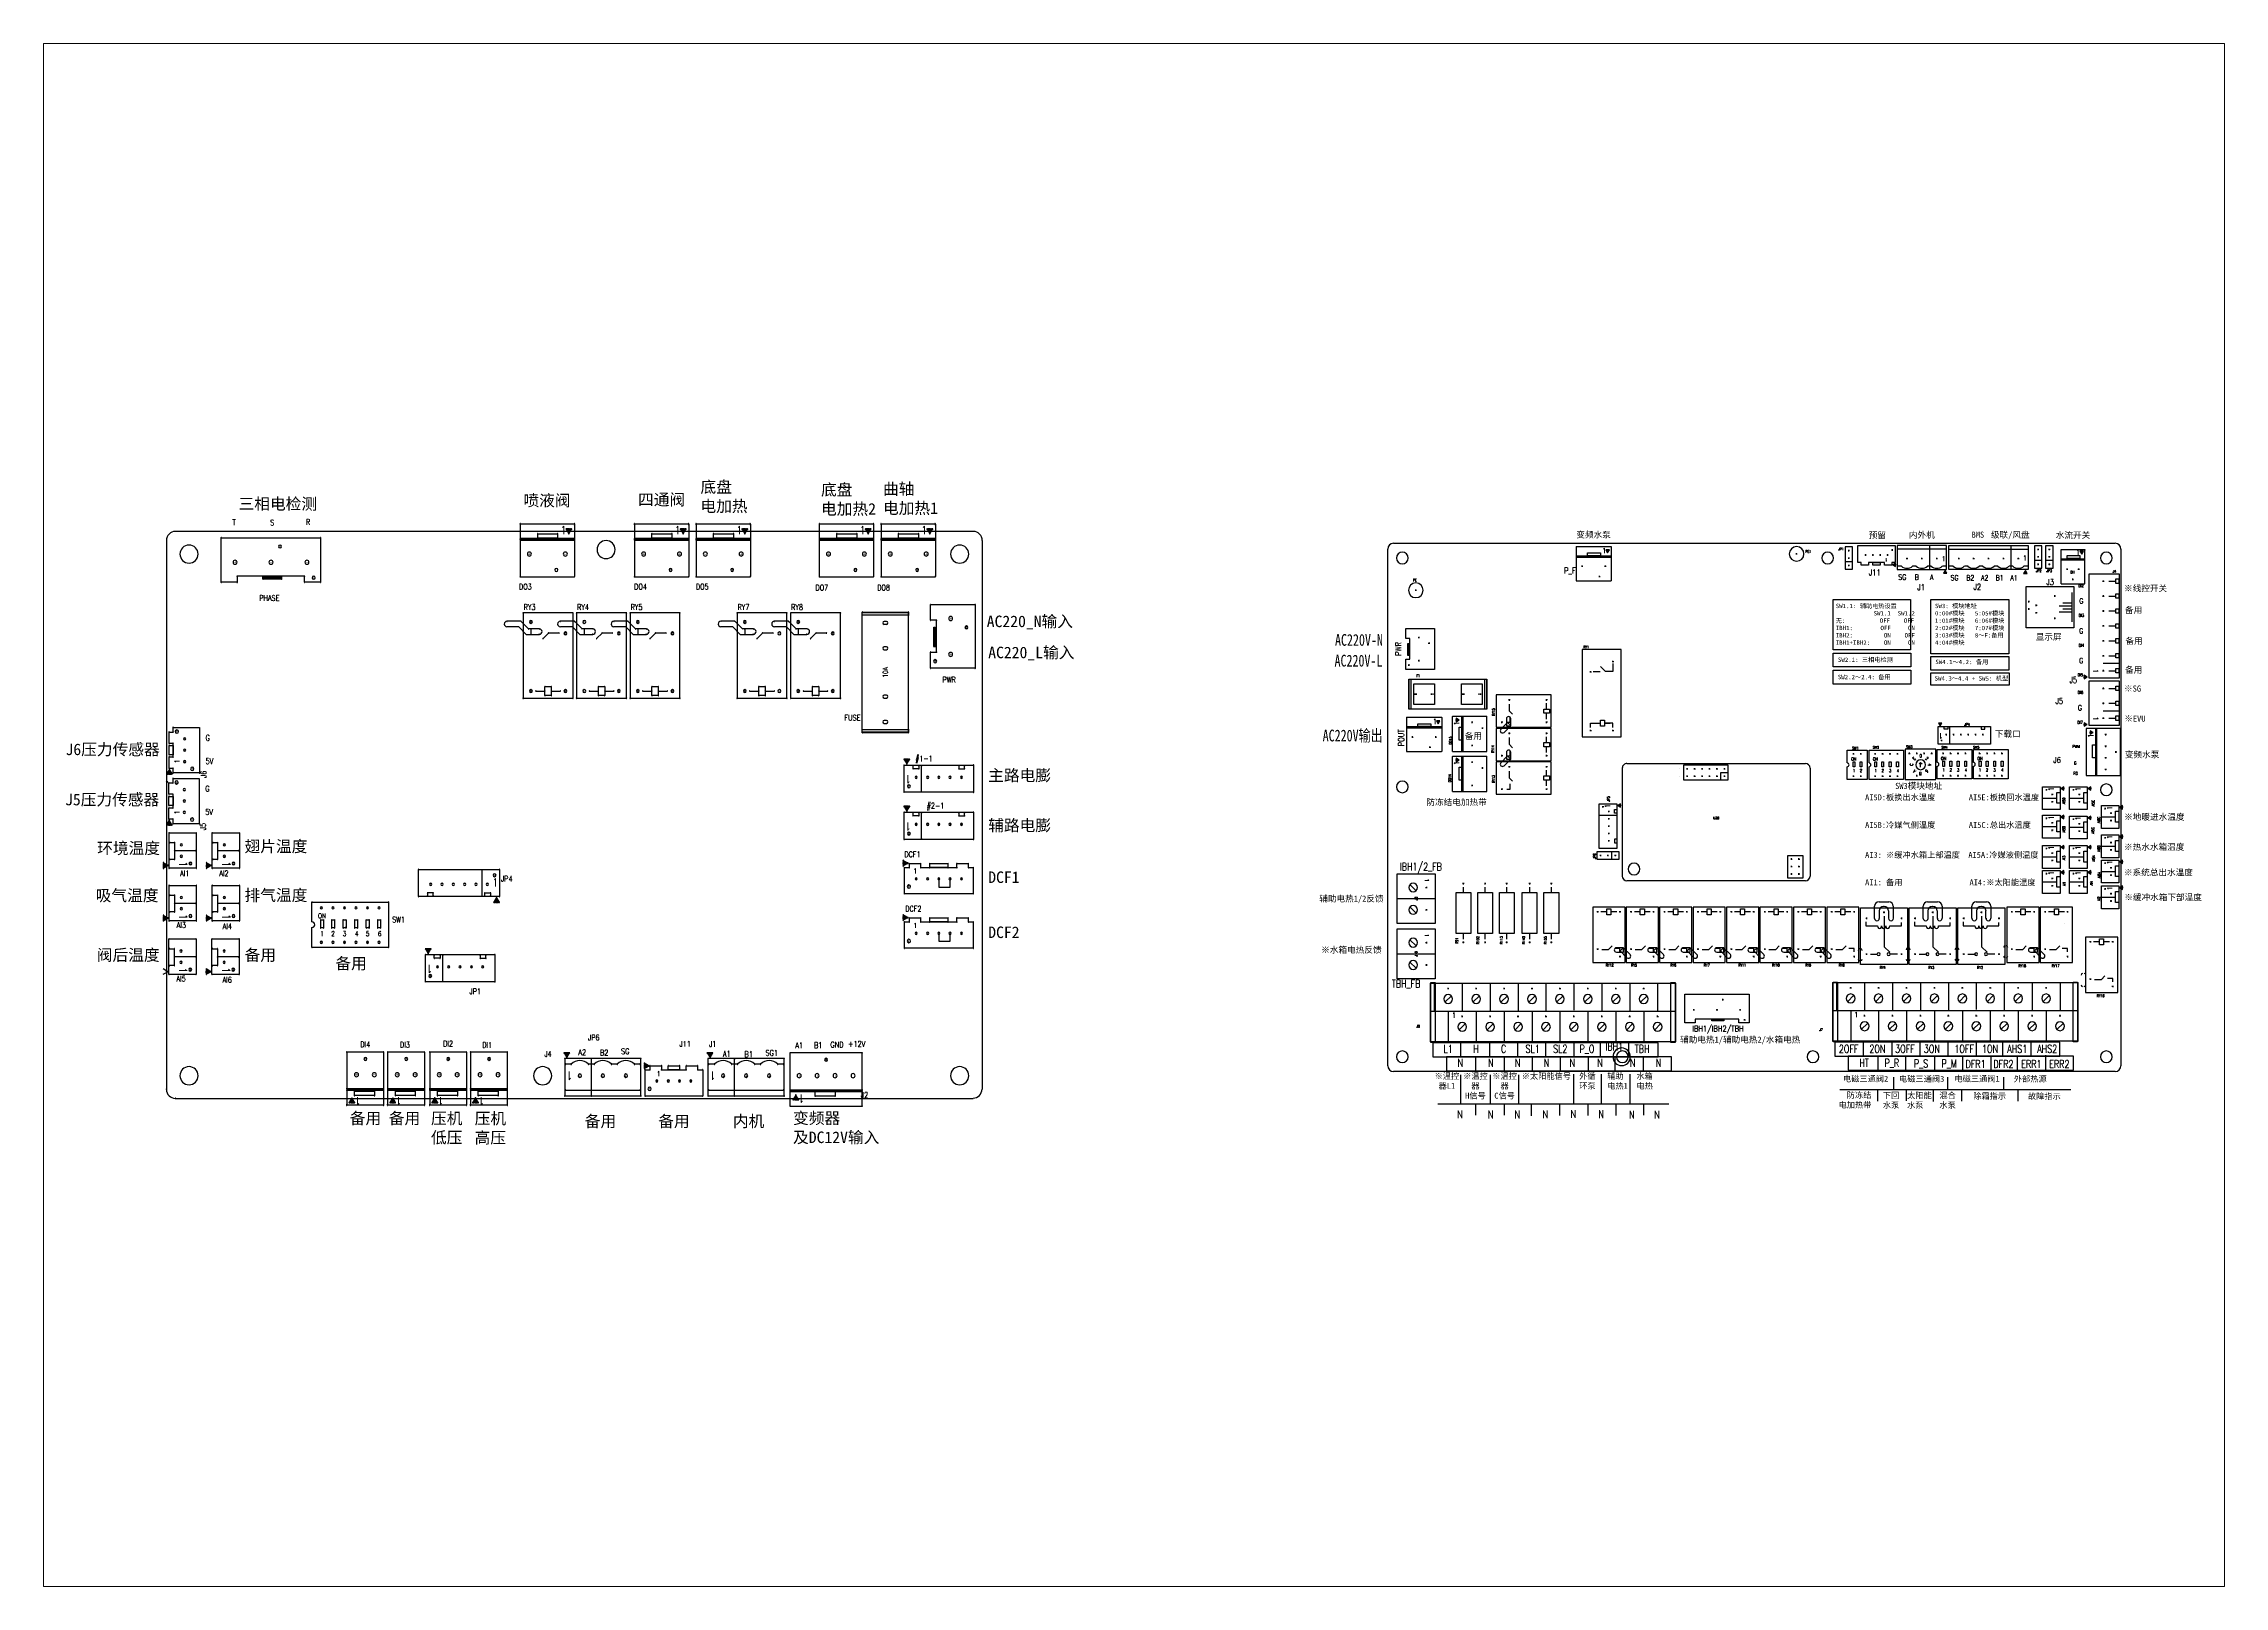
# Paper-space layout '布局1' of a CAD drawing. Extents: x 0.59 to 9.52, y 0.68 to 7.
# The model-space entities are those that its viewports show. They can reach past a viewport. Long polylines and large blocks are cut down to what shows.
import ezdxf
from ezdxf.enums import TextEntityAlignment as Align

# ---------------------------------------------------------------- set-up
doc = ezdxf.new("R2010")
doc.units = 0
doc.header["$MEASUREMENT"] = 0
doc.linetypes.add('PADS_DASH_600000', pattern=[4, 2, -2])
doc.layers.get('0').update_dxf_attribs({"linetype": 'CONTINUOUS'})
for name, color, linetype in [('2D_LINE_26', 2, 'CONTINUOUS'), ('ATTRIBUTE_26', 2, 'CONTINUOUS'), ('BOARD_CUTOUT_00', 6, 'CONTINUOUS'), ('BOARD_OUTLINE_00', 6, 'CONTINUOUS'), ('DRIL_SYMBOL', 6, 'CONTINUOUS'), ('PART_NAME_26', 2, 'CONTINUOUS'), ('PART_TOP_2DLINE_00', 254, 'CONTINUOUS'), ('PART_TOP_2DLINE_26', 2, 'CONTINUOUS'), ('PART_TOP_COPPER_26', 2, 'CONTINUOUS'), ('PART_TOP_TEXT_26', 2, 'CONTINUOUS'), ('TAG_00', 6, 'CONTINUOUS'), ('TAG_01', 6, 'CONTINUOUS'), ('TEXT_26', 2, 'CONTINUOUS')]:
    doc.layers.add(name, color=color, linetype=linetype)
doc.styles.add('W0$254', font='simplex', dxfattribs={"width": 0.75})
doc.styles.add('W10', font='simplex', dxfattribs={"width": 0.75})
doc.styles.add('W5', font='simplex', dxfattribs={"width": 0.75})
doc.styles.add('宋体', font='simsun.ttc')

msp = doc.modelspace()

# ---------------------------------------------------------------- linework, layer by layer
at = {"color": 0}
for p, q in [((9610, 4696), (9591, 4696)), ((9591, 4671), (9610, 4671)), ((9610, 4476), (9591, 4476)), ((9591, 4450), (9610, 4450)), ((9610, 4056), (9591, 4056)), ((9591, 4030), (9610, 4030)), ((14198, 4071), (14198, 4058)), ((14215, 4058), (14215, 4071)), ((14341, 4071), (14341, 4058)), ((14358, 4058), (14358, 4071)), ((14613, 4071), (14613, 4058)), ((14629, 4058), (14629, 4071)), ((14755, 4071), (14755, 4058)), ((14772, 4058), (14772, 4071)), ((9610, 3836), (9591, 3836)), ((9591, 3810), (9610, 3810)), ((16500, 3416), (16500, 3416)), ((16500, 3416), (16500, 3416)), ((16500, 3351), (16500, 3351)), ((16500, 3351), (16500, 3351)), ((19843, 2077), (19843, 2077)), ((19843, 2077), (19843, 2077))]:
    msp.add_line(p, q, dxfattribs=at)
at = {"linetype": 'Continuous'}
for p, q in [((10065, 2456), (10065, 2388)), ((10065, 2388), (10163, 2388)), ((10163, 2388), (10164, 2456)), ((10065, 1988), (10065, 1920)), ((10065, 1920), (10163, 1920)), ((10163, 1920), (10163, 1988))]:
    msp.add_line(p, q, dxfattribs=at)
at = {"lineweight": 30}
for p, q in [((14596, 759), (14596, 509)), ((17892, 633), (19897, 633)), ((18219, 633), (18219, 532)), ((14400, 509), (16405, 509)), ((14727, 509), (14727, 408))]:
    msp.add_line(p, q, dxfattribs=at)
for p, q in [((14854, 759), (14854, 508)), ((15099, 759), (15099, 509)), ((15577, 765), (15577, 509)), ((15819, 765), (15819, 509)), ((16067, 765), (16067, 509)), ((18356, 739), (18356, 633)), ((18466, 633), (18466, 534)), ((18701, 633), (18701, 528)), ((18827, 740), (18827, 633)), ((18948, 633), (18948, 531)), ((19311, 740), (19311, 633)), ((19436, 633), (19436, 531)), ((14974, 509), (14974, 410)), ((15209, 509), (15209, 404)), ((15456, 509), (15456, 407)), ((15701, 509), (15701, 405)), ((15944, 509), (15944, 407)), ((16184, 509), (16184, 408))]:
    msp.add_line(p, q)
at = {"linetype": 'Continuous'}
for points in [[(17834, 4886), (18505, 4886), (18505, 4449), (17833, 4449)], [(18681, 4886), (19359, 4886), (19359, 4415), (18680, 4415)], [(17834, 4421), (18507, 4421), (18507, 4302), (17833, 4302)], [(18681, 4392), (19359, 4392), (19359, 4271), (18680, 4271)], [(17834, 4271), (18507, 4271), (18507, 4151), (17833, 4151)], [(18681, 4249), (19361, 4249), (19361, 4142), (18680, 4142)]]:
    msp.add_lwpolyline(points, close=True, dxfattribs=at)
at = {"color": 0}
for centre, radius, start, end in [((6429, 5543), 2, 0, 180), ((6429, 5543), 2, 0, 180), ((6429, 5543), 2, 180, 0), ((6429, 5543), 2, 180, 0), ((6429, 5535), 2, 0, 180), ((6429, 5535), 2, 180, 0), ((6829, 5497), 2.5, 0, 180), ((6829, 5497), 2.5, 180, 0), ((6837, 5497), 2.5, 0, 180), ((6837, 5497), 2.5, 180, 0), ((6842, 5497), 2, 0, 180), ((6842, 5497), 2, 180, 0), ((6847, 5497), 2.5, 0, 180), ((6847, 5497), 2, 0, 180), ((6847, 5497), 2.5, 180, 0), ((6847, 5497), 2, 180, 0), ((6852, 5497), 2.5, 0, 180), ((6852, 5497), 2.5, 180, 0), ((6857, 5497), 2.5, 0, 180), ((6857, 5497), 2.5, 180, 0), ((6867, 5497), 2.5, 0, 180), ((6867, 5497), 2.5, 180, 0), ((6876, 5497), 2.5, 0, 180), ((6876, 5497), 2.5, 180, 0), ((6899, 5543), 2, 0, 180), ((6899, 5543), 2, 0, 180), ((6899, 5543), 2, 180, 0), ((6899, 5543), 2, 180, 0), ((6901, 5541), 2, 0, 180), ((6901, 5541), 2, 180, 0), ((6901, 5533), 2, 0, 180), ((6901, 5533), 2, 180, 0), ((7421, 5543), 2, 0, 180), ((7421, 5543), 2, 0, 180), ((7421, 5543), 2, 180, 0), ((7421, 5543), 2, 180, 0), ((7421, 5535), 2, 0, 180), ((7421, 5535), 2, 180, 0), ((7821, 5497), 2.5, 0, 180), ((7821, 5497), 2.5, 180, 0), ((7829, 5497), 2.5, 0, 180), ((7829, 5497), 2.5, 180, 0), ((7834, 5497), 2, 0, 180), ((7834, 5497), 2, 180, 0), ((7839, 5497), 2.5, 0, 180), ((7839, 5497), 2, 0, 180), ((7839, 5497), 2.5, 180, 0), ((7839, 5497), 2, 180, 0), ((7844, 5497), 2.5, 0, 180), ((7844, 5497), 2.5, 180, 0), ((7849, 5497), 2.5, 0, 180), ((7849, 5497), 2.5, 180, 0), ((7859, 5497), 2.5, 0, 180), ((7859, 5497), 2.5, 180, 0), ((7868, 5497), 2.5, 0, 180), ((7868, 5497), 2.5, 180, 0), ((7891, 5543), 2, 0, 180), ((7891, 5543), 2, 0, 180), ((7891, 5543), 2, 180, 0), ((7891, 5543), 2, 180, 0), ((7893, 5541), 2, 0, 180), ((7893, 5541), 2, 180, 0), ((7893, 5533), 2, 0, 180), ((7893, 5533), 2, 180, 0), ((7957, 5543), 2, 0, 180), ((7957, 5543), 2, 0, 180), ((7957, 5543), 2, 180, 0), ((7957, 5543), 2, 180, 0), ((7957, 5535), 2, 0, 180), ((7957, 5535), 2, 180, 0), ((8356, 5497), 2.5, 0, 180), ((8356, 5497), 2.5, 180, 0), ((8365, 5497), 2.5, 0, 180), ((8365, 5497), 2.5, 180, 0), ((8370, 5497), 2, 0, 180), ((8370, 5497), 2, 180, 0), ((8375, 5497), 2.5, 0, 180), ((8375, 5497), 2.5, 180, 0), ((8375, 5497), 2, 0, 180), ((8375, 5497), 2, 180, 0), ((8380, 5497), 2.5, 0, 180), ((8380, 5497), 2.5, 180, 0), ((8385, 5497), 2.5, 0, 180), ((8385, 5497), 2.5, 180, 0), ((8395, 5497), 2.5, 0, 180), ((8395, 5497), 2.5, 180, 0), ((8404, 5497), 2.5, 0, 180), ((8404, 5497), 2.5, 180, 0), ((8426, 5543), 2, 0, 180), ((8426, 5543), 2, 0, 180), ((8426, 5543), 2, 180, 0), ((8426, 5543), 2, 180, 0), ((8428, 5541), 2, 0, 180), ((8428, 5541), 2, 180, 0), ((8428, 5533), 2, 0, 180), ((8428, 5533), 2, 180, 0), ((9027, 5543), 2, 0, 180), ((9027, 5543), 2, 0, 180), ((9027, 5543), 2, 180, 0), ((9027, 5543), 2, 180, 0), ((9027, 5535), 2, 0, 180), ((9027, 5535), 2, 180, 0), ((9427, 5497), 2.5, 0, 180), ((9427, 5497), 2.5, 180, 0), ((9436, 5497), 2.5, 0, 180), ((9436, 5497), 2.5, 180, 0), ((9441, 5497), 2, 0, 180), ((9441, 5497), 2, 180, 0), ((9446, 5497), 2.5, 0, 180), ((9446, 5497), 2.5, 180, 0), ((9446, 5497), 2, 0, 180), ((9446, 5497), 2, 180, 0), ((9451, 5497), 2.5, 0, 180), ((9451, 5497), 2.5, 180, 0), ((9456, 5497), 2.5, 0, 180), ((9456, 5497), 2.5, 180, 0), ((9466, 5497), 2.5, 0, 180), ((9466, 5497), 2.5, 180, 0), ((9474, 5497), 2.5, 0, 180), ((9474, 5497), 2.5, 180, 0), ((9497, 5543), 2, 0, 180), ((9497, 5543), 2, 0, 180), ((9497, 5543), 2, 180, 0), ((9497, 5543), 2, 180, 0), ((9499, 5541), 2, 0, 180), ((9499, 5541), 2, 180, 0), ((9499, 5533), 2, 0, 180), ((9499, 5533), 2, 180, 0), ((9563, 5543), 2, 0, 180), ((9563, 5543), 2, 0, 180), ((9563, 5543), 2, 180, 0), ((9563, 5543), 2, 180, 0), ((9563, 5535), 2, 0, 180), ((9563, 5535), 2, 180, 0), ((9963, 5497), 2.5, 0, 180), ((9963, 5497), 2.5, 180, 0), ((9971, 5497), 2.5, 0, 180), ((9971, 5497), 2.5, 180, 0), ((9976, 5497), 2, 0, 180), ((9976, 5497), 2, 180, 0), ((9981, 5497), 2.5, 0, 180), ((9981, 5497), 2, 0, 180), ((9981, 5497), 2.5, 180, 0), ((9981, 5497), 2, 180, 0), ((9986, 5497), 2.5, 0, 180), ((9986, 5497), 2.5, 180, 0), ((9991, 5497), 2.5, 0, 180), ((9991, 5497), 2.5, 180, 0), ((10001, 5497), 2.5, 0, 180), ((10001, 5497), 2.5, 180, 0), ((10010, 5497), 2.5, 0, 180), ((10010, 5497), 2.5, 180, 0), ((10033, 5543), 2, 0, 180), ((10033, 5543), 2, 0, 180), ((10033, 5543), 2, 180, 0), ((10033, 5543), 2, 180, 0), ((10035, 5541), 2, 0, 180), ((10035, 5541), 2, 180, 0), ((10035, 5533), 2, 0, 180), ((10035, 5533), 2, 180, 0), ((3833, 5421), 2.5, 0, 180), ((3833, 5421), 2.5, 180, 0), ((4343, 5346), 12.8, 0, 180), ((4343, 5346), 12.8, 180, 0), ((4696, 5421), 2.5, 0, 180), ((4696, 5421), 2.5, 180, 0), ((6429, 5417), 2, 0, 180), ((6429, 5417), 2, 180, 0), ((6429, 5409), 2, 0, 180), ((6429, 5409), 2, 180, 0), ((6429, 5402), 2, 0, 180), ((6429, 5402), 2, 180, 0), ((6581, 5457), 2.5, 0, 180), ((6581, 5457), 2.5, 180, 0), ((6581, 5417), 2.5, 0, 180), ((6581, 5417), 2.5, 180, 0), ((6754, 5457), 2.5, 0, 180), ((6754, 5457), 2.5, 180, 0), ((6754, 5417), 2.5, 0, 180), ((6754, 5417), 2.5, 180, 0), ((6842, 5487), 2.5, 0, 180), ((6842, 5487), 2, 0, 180), ((6842, 5487), 2.5, 180, 0), ((6842, 5487), 2, 180, 0), ((6847, 5482), 2.5, 0, 180), ((6847, 5482), 2.5, 180, 0), ((6852, 5472), 2, 0, 180), ((6852, 5472), 2.5, 0, 180), ((6852, 5472), 2, 180, 0), ((6852, 5472), 2.5, 180, 0), ((6852, 5457), 2, 0, 180), ((6852, 5457), 2.5, 0, 180), ((6852, 5457), 2, 180, 0), ((6852, 5457), 2.5, 180, 0), ((6901, 5417), 2, 0, 180), ((6901, 5417), 2, 180, 0), ((6901, 5409), 2, 0, 180), ((6901, 5409), 2, 180, 0), ((6901, 5402), 2, 0, 180), ((6901, 5402), 2, 180, 0), ((7421, 5417), 2, 0, 180), ((7421, 5417), 2, 180, 0), ((7421, 5409), 2, 0, 180), ((7421, 5409), 2, 180, 0), ((7421, 5402), 2, 0, 180), ((7421, 5402), 2, 180, 0), ((7573, 5457), 2.5, 0, 180), ((7573, 5457), 2.5, 180, 0), ((7573, 5417), 2.5, 0, 180), ((7573, 5417), 2.5, 180, 0), ((7746, 5457), 2.5, 0, 180), ((7746, 5457), 2.5, 180, 0), ((7746, 5417), 2.5, 0, 180), ((7746, 5417), 2.5, 180, 0), ((7834, 5487), 2.5, 0, 180), ((7834, 5487), 2, 0, 180), ((7834, 5487), 2.5, 180, 0), ((7834, 5487), 2, 180, 0), ((7839, 5482), 2.5, 0, 180), ((7839, 5482), 2.5, 180, 0), ((7844, 5472), 2, 0, 180), ((7844, 5472), 2.5, 0, 180), ((7844, 5472), 2, 180, 0), ((7844, 5472), 2.5, 180, 0), ((7844, 5457), 2, 0, 180), ((7844, 5457), 2.5, 0, 180), ((7844, 5457), 2, 180, 0), ((7844, 5457), 2.5, 180, 0), ((7893, 5417), 2, 0, 180), ((7893, 5417), 2, 180, 0), ((7893, 5409), 2, 0, 180), ((7893, 5409), 2, 180, 0), ((7893, 5402), 2, 0, 180), ((7893, 5402), 2, 180, 0), ((7957, 5417), 2, 0, 180), ((7957, 5417), 2, 180, 0), ((7957, 5409), 2, 0, 180), ((7957, 5409), 2, 180, 0), ((7957, 5402), 2, 0, 180), ((7957, 5402), 2, 180, 0), ((8108, 5457), 2.5, 0, 180), ((8108, 5457), 2.5, 180, 0), ((8108, 5417), 2.5, 0, 180), ((8108, 5417), 2.5, 180, 0), ((8282, 5457), 2.5, 0, 180), ((8282, 5457), 2.5, 180, 0), ((8282, 5417), 2.5, 0, 180), ((8282, 5417), 2.5, 180, 0), ((8370, 5487), 2.5, 0, 180), ((8370, 5487), 2.5, 180, 0), ((8370, 5487), 2, 0, 180), ((8370, 5487), 2, 180, 0), ((8375, 5482), 2.5, 0, 180), ((8375, 5482), 2.5, 180, 0), ((8380, 5472), 2.5, 0, 180), ((8380, 5472), 2.5, 180, 0), ((8380, 5457), 2.5, 0, 180), ((8380, 5457), 2.5, 180, 0), ((8380, 5472), 2, 0, 180), ((8380, 5472), 2, 180, 0), ((8380, 5457), 2, 0, 180), ((8380, 5457), 2, 180, 0), ((8428, 5417), 2, 0, 180), ((8428, 5417), 2, 180, 0), ((8428, 5409), 2, 0, 180), ((8428, 5409), 2, 180, 0), ((8428, 5402), 2, 0, 180), ((8428, 5402), 2, 180, 0), ((9027, 5417), 2, 0, 180), ((9027, 5417), 2, 180, 0), ((9027, 5409), 2, 0, 180), ((9027, 5409), 2, 180, 0), ((9027, 5402), 2, 0, 180), ((9027, 5402), 2, 180, 0), ((9179, 5457), 2.5, 0, 180), ((9179, 5457), 2.5, 180, 0), ((9179, 5417), 2.5, 0, 180), ((9179, 5417), 2.5, 180, 0), ((9352, 5457), 2.5, 0, 180), ((9352, 5457), 2.5, 180, 0), ((9352, 5417), 2.5, 0, 180), ((9352, 5417), 2.5, 180, 0), ((9441, 5487), 2.5, 0, 180), ((9441, 5487), 2.5, 180, 0), ((9441, 5487), 2, 0, 180), ((9441, 5487), 2, 180, 0), ((9446, 5482), 2.5, 0, 180), ((9446, 5482), 2.5, 180, 0), ((9451, 5472), 2.5, 0, 180), ((9451, 5472), 2.5, 180, 0), ((9451, 5457), 2.5, 0, 180), ((9451, 5457), 2.5, 180, 0), ((9451, 5472), 2, 0, 180), ((9451, 5472), 2, 180, 0), ((9451, 5457), 2, 0, 180), ((9451, 5457), 2, 180, 0), ((9499, 5417), 2, 0, 180), ((9499, 5417), 2, 180, 0), ((9499, 5409), 2, 0, 180), ((9499, 5409), 2, 180, 0), ((9499, 5402), 2, 0, 180), ((9499, 5402), 2, 180, 0), ((9563, 5417), 2, 0, 180), ((9563, 5417), 2, 180, 0), ((9563, 5409), 2, 0, 180), ((9563, 5409), 2, 180, 0), ((9563, 5402), 2, 0, 180), ((9563, 5402), 2, 180, 0), ((9715, 5457), 2.5, 0, 180), ((9715, 5457), 2.5, 180, 0), ((9715, 5417), 2.5, 0, 180), ((9715, 5417), 2.5, 180, 0), ((9888, 5457), 2.5, 0, 180), ((9888, 5457), 2.5, 180, 0), ((9888, 5417), 2.5, 0, 180), ((9888, 5417), 2.5, 180, 0), ((9976, 5487), 2.5, 0, 180), ((9976, 5487), 2, 0, 180), ((9976, 5487), 2.5, 180, 0), ((9976, 5487), 2, 180, 0), ((9981, 5482), 2.5, 0, 180), ((9981, 5482), 2.5, 180, 0), ((9986, 5472), 2, 0, 180), ((9986, 5472), 2.5, 0, 180), ((9986, 5472), 2, 180, 0), ((9986, 5472), 2.5, 180, 0), ((9986, 5457), 2, 0, 180), ((9986, 5457), 2.5, 0, 180), ((9986, 5457), 2, 180, 0), ((9986, 5457), 2.5, 180, 0), ((10035, 5417), 2, 0, 180), ((10035, 5417), 2, 180, 0), ((10035, 5409), 2, 0, 180), ((10035, 5409), 2, 180, 0), ((10035, 5402), 2, 0, 180), ((10035, 5402), 2, 180, 0), ((3953, 5209), 17.7, 0, 180), ((3953, 5209), 17.7, 180, 0), ((4265, 5209), 17.7, 0, 180), ((4265, 5209), 17.7, 180, 0), ((4577, 5209), 17.7, 0, 180), ((4577, 5209), 17.7, 180, 0), ((6509, 5280), 17.7, 0, 180), ((6509, 5280), 17.7, 180, 0), ((6743, 5142), 12.8, 0, 180), ((6743, 5142), 12.8, 180, 0), ((6821, 5280), 17.7, 0, 180), ((6821, 5280), 17.7, 180, 0), ((7501, 5280), 17.7, 0, 180), ((7501, 5280), 17.7, 180, 0), ((7735, 5142), 12.8, 0, 180), ((7735, 5142), 12.8, 180, 0), ((7813, 5280), 17.7, 0, 180), ((7813, 5280), 17.7, 180, 0), ((8037, 5280), 17.7, 0, 180), ((8037, 5280), 17.7, 180, 0), ((8270, 5142), 12.8, 0, 180), ((8270, 5142), 12.8, 180, 0), ((8348, 5280), 17.7, 0, 180), ((8348, 5280), 17.7, 180, 0), ((9107, 5280), 17.7, 0, 180), ((9107, 5280), 17.7, 180, 0), ((9341, 5142), 12.8, 0, 180), ((9341, 5142), 12.8, 180, 0), ((9419, 5280), 17.7, 0, 180), ((9419, 5280), 17.7, 180, 0), ((9643, 5280), 17.7, 0, 180), ((9643, 5280), 17.7, 180, 0), ((9877, 5142), 12.8, 0, 180), ((9877, 5142), 12.8, 180, 0), ((9955, 5280), 17.7, 0, 180), ((9955, 5280), 17.7, 180, 0), ((3833, 5035), 2.5, 0, 180), ((3833, 5035), 2.5, 180, 0), ((3971, 5087), 2.5, 0, 180), ((3971, 5087), 2.5, 180, 0), ((3971, 5035), 2.5, 0, 180), ((3971, 5035), 2.5, 180, 0), ((4195, 5083), 2.5, 0, 180), ((4195, 5083), 2.5, 180, 0), ((4195, 5075), 2.5, 0, 180), ((4195, 5075), 2.5, 180, 0), ((4195, 5067), 2.5, 0, 180), ((4195, 5067), 2.5, 180, 0), ((4195, 5063), 2.5, 0, 180), ((4195, 5063), 2.5, 180, 0), ((4356, 5083), 2.5, 0, 180), ((4356, 5083), 2.5, 180, 0), ((4356, 5075), 2.5, 0, 180), ((4356, 5075), 2.5, 180, 0), ((4356, 5067), 2.5, 0, 180), ((4356, 5067), 2.5, 180, 0), ((4356, 5063), 2.5, 0, 180), ((4356, 5063), 2.5, 180, 0), ((4557, 5087), 2.5, 0, 180), ((4557, 5087), 2.5, 180, 0), ((4557, 5035), 2.5, 0, 180), ((4557, 5035), 2.5, 180, 0), ((4636, 5075), 13.8, 0, 180), ((4636, 5075), 13.8, 180, 0), ((4696, 5035), 2.5, 0, 180), ((4696, 5035), 2.5, 180, 0), ((6429, 5083), 2, 0, 180), ((6429, 5083), 2, 180, 0), ((6899, 5083), 2, 0, 180), ((6899, 5083), 2, 180, 0), ((7421, 5083), 2, 0, 180), ((7421, 5083), 2, 180, 0), ((7891, 5083), 2, 0, 180), ((7891, 5083), 2, 180, 0), ((7957, 5083), 2, 0, 180), ((7957, 5083), 2, 180, 0), ((8426, 5083), 2, 0, 180), ((8426, 5083), 2, 180, 0), ((9027, 5083), 2, 0, 180), ((9027, 5083), 2, 180, 0), ((9497, 5083), 2, 0, 180), ((9497, 5083), 2, 180, 0), ((9563, 5083), 2, 0, 180), ((9563, 5083), 2, 180, 0), ((10033, 5083), 2, 0, 180), ((10033, 5083), 2, 180, 0), ((6455, 4769), 2.5, 0, 180), ((6455, 4769), 2.5, 180, 0), ((6888, 4769), 2.5, 0, 180), ((6888, 4769), 2.5, 180, 0), ((6919, 4769), 2.5, 0, 180), ((6919, 4769), 2.5, 180, 0), ((7352, 4769), 2.5, 0, 180), ((7352, 4769), 2.5, 180, 0), ((7384, 4769), 2.5, 0, 180), ((7384, 4769), 2.5, 180, 0), ((7817, 4769), 2.5, 0, 180), ((7817, 4769), 2.5, 180, 0), ((8313, 4769), 2.5, 0, 180), ((8313, 4769), 2.5, 180, 0), ((8746, 4769), 2.5, 0, 180), ((8746, 4769), 2.5, 180, 0), ((8778, 4769), 2.5, 0, 180), ((8778, 4769), 2.5, 180, 0), ((9211, 4769), 2.5, 0, 180), ((9211, 4769), 2.5, 180, 0), ((9400, 4773), 2.5, 90, 270), ((9400, 4749), 2.5, 90, 270), ((9400, 4777), 2, 90, 270), ((9400, 4777), 2, 270, 90), ((9400, 4773), 2.5, 270, 90), ((9400, 4749), 2.5, 270, 90), ((9800, 4777), 2, 90, 270), ((9800, 4753), 2, 90, 270), ((9800, 4753), 2, 90, 270), ((9800, 4753), 2, 90, 270), ((9801, 4773), 2.5, 90, 270), ((9801, 4749), 2.5, 90, 270), ((9800, 4777), 2, 270, 90), ((9800, 4753), 2, 270, 90), ((9800, 4753), 2, 270, 90), ((9800, 4753), 2, 270, 90), ((9801, 4773), 2.5, 270, 90), ((9801, 4749), 2.5, 270, 90), ((9994, 4841), 2.5, 90, 270), ((9994, 4841), 2.5, 270, 90), ((10167, 4721), 17.7, 90, 270), ((10167, 4721), 17.7, 270, 90), ((10380, 4841), 2.5, 90, 270), ((10380, 4841), 2.5, 270, 90), ((6314, 4697), 1.48, 0, 180), ((6314, 4697), 1.48, 180, 0), ((6435, 4697), 1.48, 0, 180), ((6435, 4697), 1.48, 180, 0), ((6502, 4630), 1.48, 0, 180), ((6502, 4630), 1.48, 180, 0), ((6522, 4691), 12.8, 0, 180), ((6522, 4691), 12.8, 180, 0), ((6522, 4626), 2, 0, 180), ((6522, 4626), 2, 180, 0), ((6522, 4583), 2, 0, 180), ((6522, 4583), 2, 180, 0), ((6593, 4583), 2, 0, 180), ((6593, 4583), 2, 180, 0), ((6596, 4630), 1.48, 0, 180), ((6596, 4630), 1.48, 180, 0), ((6628, 4547), 2, 0, 180), ((6628, 4547), 2, 180, 0), ((6675, 4594), 2, 0, 180), ((6675, 4594), 2, 0, 180), ((6675, 4594), 2, 180, 0), ((6675, 4594), 2, 180, 0), ((6766, 4594), 2, 0, 180), ((6766, 4594), 2, 180, 0), ((6778, 4697), 1.48, 0, 180), ((6778, 4697), 1.48, 180, 0), ((6822, 4591), 12.8, 0, 180), ((6822, 4591), 12.8, 180, 0), ((6900, 4697), 1.48, 0, 180), ((6900, 4697), 1.48, 180, 0), ((6967, 4630), 1.48, 0, 180), ((6967, 4630), 1.48, 180, 0), ((6986, 4691), 12.8, 0, 180), ((6986, 4691), 12.8, 180, 0), ((6986, 4626), 2, 0, 180), ((6986, 4626), 2, 180, 0), ((6986, 4583), 2, 0, 180), ((6986, 4583), 2, 180, 0), ((7057, 4583), 2, 0, 180), ((7057, 4583), 2, 180, 0), ((7060, 4630), 1.48, 0, 180), ((7060, 4630), 1.48, 180, 0), ((7093, 4547), 2, 0, 180), ((7093, 4547), 2, 180, 0), ((7140, 4594), 2, 0, 180), ((7140, 4594), 2, 0, 180), ((7140, 4594), 2, 180, 0), ((7140, 4594), 2, 180, 0), ((7230, 4594), 2, 0, 180), ((7230, 4594), 2, 180, 0), ((7243, 4697), 1.48, 0, 180), ((7243, 4697), 1.48, 180, 0), ((7286, 4591), 12.8, 0, 180), ((7286, 4591), 12.8, 180, 0), ((7364, 4697), 1.48, 0, 180), ((7364, 4697), 1.48, 180, 0), ((7431, 4630), 1.48, 0, 180), ((7431, 4630), 1.48, 180, 0), ((7451, 4691), 12.8, 0, 180), ((7451, 4691), 12.8, 180, 0), ((7451, 4626), 2, 0, 180), ((7451, 4626), 2, 180, 0), ((7451, 4583), 2, 0, 180), ((7451, 4583), 2, 180, 0), ((7522, 4583), 2, 0, 180), ((7522, 4583), 2, 180, 0), ((7525, 4630), 1.48, 0, 180), ((7525, 4630), 1.48, 180, 0), ((7557, 4547), 2, 0, 180), ((7557, 4547), 2, 180, 0), ((7604, 4594), 2, 0, 180), ((7604, 4594), 2, 0, 180), ((7604, 4594), 2, 180, 0), ((7604, 4594), 2, 180, 0), ((7695, 4594), 2, 0, 180), ((7695, 4594), 2, 180, 0), ((7751, 4591), 12.8, 0, 180), ((7751, 4591), 12.8, 180, 0), ((8172, 4697), 1.48, 0, 180), ((8172, 4697), 1.48, 180, 0), ((8293, 4697), 1.48, 0, 180), ((8293, 4697), 1.48, 180, 0), ((8360, 4630), 1.48, 0, 180), ((8360, 4630), 1.48, 180, 0), ((8380, 4691), 12.8, 0, 180), ((8380, 4691), 12.8, 180, 0), ((8380, 4626), 2, 0, 180), ((8380, 4626), 2, 180, 0), ((8380, 4583), 2, 0, 180), ((8380, 4583), 2, 180, 0), ((8451, 4583), 2, 0, 180), ((8451, 4583), 2, 180, 0), ((8454, 4630), 1.48, 0, 180), ((8454, 4630), 1.48, 180, 0), ((8486, 4547), 2, 0, 180), ((8486, 4547), 2, 180, 0), ((8533, 4594), 2, 0, 180), ((8533, 4594), 2, 0, 180), ((8533, 4594), 2, 180, 0), ((8533, 4594), 2, 180, 0), ((8624, 4594), 2, 0, 180), ((8624, 4594), 2, 180, 0), ((8637, 4697), 1.48, 0, 180), ((8637, 4697), 1.48, 180, 0), ((8680, 4591), 12.8, 0, 180), ((8680, 4591), 12.8, 180, 0), ((8758, 4697), 1.48, 0, 180), ((8758, 4697), 1.48, 180, 0), ((8825, 4630), 1.48, 0, 180), ((8825, 4630), 1.48, 180, 0), ((8844, 4691), 12.8, 0, 180), ((8844, 4691), 12.8, 180, 0), ((8844, 4626), 2, 0, 180), ((8844, 4626), 2, 180, 0), ((8844, 4583), 2, 0, 180), ((8844, 4583), 2, 180, 0), ((8915, 4583), 2, 0, 180), ((8915, 4583), 2, 180, 0), ((8919, 4630), 1.48, 0, 180), ((8919, 4630), 1.48, 180, 0), ((8951, 4547), 2, 0, 180), ((8951, 4547), 2, 180, 0), ((8998, 4594), 2, 0, 180), ((8998, 4594), 2, 0, 180), ((8998, 4594), 2, 180, 0), ((8998, 4594), 2, 180, 0), ((9089, 4594), 2, 0, 180), ((9089, 4594), 2, 180, 0), ((9144, 4591), 12.8, 0, 180), ((9144, 4591), 12.8, 180, 0), ((9591, 4683), 12.8, 90, 270), ((9610, 4683), 12.8, 270, 90), ((9994, 4705), 2.5, 90, 270), ((9994, 4705), 2.5, 270, 90), ((10022, 4642), 2.5, 90, 270), ((10022, 4642), 2.5, 270, 90), ((10026, 4642), 2.5, 90, 270), ((10026, 4642), 2.5, 270, 90), ((10033, 4642), 2.5, 90, 270), ((10033, 4642), 2.5, 270, 90), ((10041, 4642), 2.5, 90, 270), ((10041, 4642), 2.5, 270, 90), ((10045, 4705), 2.5, 90, 270), ((10045, 4705), 2.5, 270, 90), ((10305, 4643), 12.8, 90, 270), ((10305, 4643), 12.8, 270, 90), ((9591, 4463), 12.8, 90, 270), ((9610, 4463), 12.8, 270, 90), ((9994, 4429), 2.5, 90, 270), ((9994, 4429), 2.5, 270, 90), ((10022, 4480), 2.5, 90, 270), ((10033, 4350), 13.8, 90, 270), ((10022, 4480), 2.5, 270, 90), ((10026, 4480), 2.5, 90, 270), ((10026, 4480), 2.5, 270, 90), ((10033, 4480), 2.5, 90, 270), ((10033, 4480), 2.5, 270, 90), ((10033, 4350), 13.8, 270, 90), ((10041, 4480), 2.5, 90, 270), ((10041, 4480), 2.5, 270, 90), ((10045, 4429), 2.5, 90, 270), ((10045, 4429), 2.5, 270, 90), ((10167, 4409), 17.7, 90, 270), ((10167, 4409), 17.7, 270, 90), ((9994, 4290), 2.5, 90, 270), ((9994, 4290), 2.5, 270, 90), ((10380, 4290), 2.5, 90, 270), ((10380, 4290), 2.5, 270, 90), ((6455, 4029), 2.5, 0, 180), ((6455, 4029), 2.5, 180, 0), ((6522, 4091), 12.8, 0, 180), ((6522, 4091), 12.8, 180, 0), ((6565, 4091), 2, 0, 180), ((6565, 4091), 2, 180, 0), ((6644, 4130), 2, 0, 180), ((6644, 4130), 2, 180, 0), ((6644, 4091), 2, 0, 180), ((6644, 4091), 2, 180, 0), ((6644, 4051), 2, 0, 180), ((6644, 4051), 2, 180, 0), ((6699, 4130), 2, 0, 180), ((6699, 4130), 2, 180, 0), ((6699, 4091), 2, 0, 180), ((6699, 4091), 2, 180, 0), ((6699, 4051), 2, 0, 180), ((6699, 4051), 2, 180, 0), ((6778, 4091), 2, 0, 180), ((6778, 4091), 2, 180, 0), ((6822, 4091), 12.8, 0, 180), ((6822, 4091), 12.8, 180, 0), ((6888, 4029), 2.5, 0, 180), ((6888, 4029), 2.5, 180, 0), ((6919, 4029), 2.5, 0, 180), ((6919, 4029), 2.5, 180, 0), ((6986, 4091), 12.8, 0, 180), ((6986, 4091), 12.8, 180, 0), ((7030, 4091), 2, 0, 180), ((7030, 4091), 2, 180, 0), ((7108, 4130), 2, 0, 180), ((7108, 4130), 2, 180, 0), ((7108, 4091), 2, 0, 180), ((7108, 4091), 2, 180, 0), ((7108, 4051), 2, 0, 180), ((7108, 4051), 2, 180, 0), ((7163, 4130), 2, 0, 180), ((7163, 4130), 2, 180, 0), ((7163, 4091), 2, 0, 180), ((7163, 4091), 2, 180, 0), ((7163, 4051), 2, 0, 180), ((7163, 4051), 2, 180, 0), ((7242, 4091), 2, 0, 180), ((7242, 4091), 2, 180, 0), ((7286, 4091), 12.8, 0, 180), ((7286, 4091), 12.8, 180, 0), ((7352, 4029), 2.5, 0, 180), ((7352, 4029), 2.5, 180, 0), ((7384, 4029), 2.5, 0, 180), ((7384, 4029), 2.5, 180, 0), ((7451, 4091), 12.8, 0, 180), ((7451, 4091), 12.8, 180, 0), ((7494, 4091), 2, 0, 180), ((7494, 4091), 2, 180, 0), ((7573, 4130), 2, 0, 180), ((7573, 4130), 2, 180, 0), ((7573, 4091), 2, 0, 180), ((7573, 4091), 2, 180, 0), ((7573, 4051), 2, 0, 180), ((7573, 4051), 2, 180, 0), ((7628, 4130), 2, 0, 180), ((7628, 4130), 2, 180, 0), ((7628, 4091), 2, 0, 180), ((7628, 4091), 2, 180, 0), ((7628, 4051), 2, 0, 180), ((7628, 4051), 2, 180, 0), ((7707, 4091), 2, 0, 180), ((7707, 4091), 2, 180, 0), ((7751, 4091), 12.8, 0, 180), ((7751, 4091), 12.8, 180, 0), ((7817, 4029), 2.5, 0, 180), ((7817, 4029), 2.5, 180, 0), ((8313, 4029), 2.5, 0, 180), ((8313, 4029), 2.5, 180, 0), ((8380, 4091), 12.8, 0, 180), ((8380, 4091), 12.8, 180, 0), ((8423, 4091), 2, 0, 180), ((8423, 4091), 2, 180, 0), ((8502, 4130), 2, 0, 180), ((8502, 4130), 2, 180, 0), ((8502, 4091), 2, 0, 180), ((8502, 4091), 2, 180, 0), ((8502, 4051), 2, 0, 180), ((8502, 4051), 2, 180, 0), ((8557, 4130), 2, 0, 180), ((8557, 4130), 2, 180, 0), ((8557, 4091), 2, 0, 180), ((8557, 4091), 2, 180, 0), ((8557, 4051), 2, 0, 180), ((8557, 4051), 2, 180, 0), ((8636, 4091), 2, 0, 180), ((8636, 4091), 2, 180, 0), ((8680, 4091), 12.8, 0, 180), ((8680, 4091), 12.8, 180, 0), ((8746, 4029), 2.5, 0, 180), ((8746, 4029), 2.5, 180, 0), ((8778, 4029), 2.5, 0, 180), ((8778, 4029), 2.5, 180, 0), ((8844, 4091), 12.8, 0, 180), ((8844, 4091), 12.8, 180, 0), ((8888, 4091), 2, 0, 180), ((8888, 4091), 2, 180, 0), ((8967, 4130), 2, 0, 180), ((8967, 4130), 2, 180, 0), ((8967, 4091), 2, 0, 180), ((8967, 4091), 2, 180, 0), ((8967, 4051), 2, 0, 180), ((8967, 4051), 2, 180, 0), ((9022, 4130), 2, 0, 180), ((9022, 4130), 2, 180, 0), ((9022, 4091), 2, 0, 180), ((9022, 4091), 2, 180, 0), ((9022, 4051), 2, 0, 180), ((9022, 4051), 2, 180, 0), ((9100, 4091), 2, 0, 180), ((9100, 4091), 2, 180, 0), ((9144, 4091), 12.8, 0, 180), ((9144, 4091), 12.8, 180, 0), ((9211, 4029), 2.5, 0, 180), ((9211, 4029), 2.5, 180, 0), ((9591, 4043), 12.8, 90, 270), ((9610, 4043), 12.8, 270, 90), ((9591, 3823), 12.8, 90, 270), ((9610, 3823), 12.8, 270, 90), ((3380, 3735), 2, 90, 270), ((3380, 3637), 2, 90, 270), ((3380, 3617), 2, 90, 270), ((3380, 3735), 2, 270, 90), ((3380, 3637), 2, 270, 90), ((3380, 3617), 2, 270, 90), ((3415, 3775), 2, 90, 270), ((3415, 3735), 2, 90, 270), ((3415, 3637), 2, 90, 270), ((3415, 3617), 2, 90, 270), ((3415, 3775), 2, 270, 90), ((3415, 3735), 2, 270, 90), ((3415, 3637), 2, 270, 90), ((3415, 3617), 2, 270, 90), ((3447, 3739), 14.8, 90, 270), ((3447, 3739), 14.8, 270, 90), ((3514, 3676), 9.84, 90, 270), ((3514, 3676), 9.84, 270, 90), ((9400, 3757), 2.5, 90, 270), ((9400, 3734), 2.5, 90, 270), ((9400, 3729), 2, 90, 270), ((9400, 3757), 2.5, 270, 90), ((9400, 3734), 2.5, 270, 90), ((9400, 3729), 2, 270, 90), ((9800, 3729), 2, 90, 270), ((9801, 3757), 2.5, 90, 270), ((9801, 3734), 2.5, 90, 270), ((9800, 3729), 2, 270, 90), ((9801, 3757), 2.5, 270, 90), ((9801, 3734), 2.5, 270, 90), ((3380, 3538), 2, 90, 270), ((3380, 3519), 2, 90, 270), ((3380, 3420), 2, 90, 270), ((3382, 3411), 2.5, 90, 270), ((3380, 3538), 2, 270, 90), ((3380, 3519), 2, 270, 90), ((3380, 3420), 2, 270, 90), ((3382, 3411), 2, 90, 270), ((3382, 3411), 2, 270, 90), ((3382, 3411), 2.5, 270, 90), ((3415, 3538), 2, 90, 270), ((3415, 3519), 2, 90, 270), ((3415, 3420), 2, 90, 270), ((3415, 3538), 2, 270, 90), ((3415, 3519), 2, 270, 90), ((3415, 3420), 2, 270, 90), ((3514, 3578), 9.84, 90, 270), ((3514, 3479), 9.84, 90, 270), ((3514, 3578), 9.84, 270, 90), ((3514, 3479), 9.84, 270, 90), ((3581, 3416), 14.8, 90, 270), ((3581, 3416), 14.8, 270, 90), ((9764, 3498), 2.5, 0, 180), ((9764, 3498), 2.5, 180, 0), ((9764, 3449), 2, 0, 180), ((9764, 3449), 2, 180, 0), ((9773, 3498), 2.5, 0, 180), ((9773, 3498), 2.5, 180, 0), ((9778, 3488), 2.5, 0, 180), ((9778, 3488), 2.5, 180, 0), ((9778, 3498), 2, 0, 180), ((9778, 3498), 2, 180, 0), ((9778, 3488), 2, 0, 180), ((9778, 3488), 2, 180, 0), ((9783, 3498), 2.5, 0, 180), ((9783, 3498), 2.5, 180, 0), ((9783, 3483), 2.5, 0, 180), ((9783, 3483), 2.5, 180, 0), ((9783, 3498), 2, 0, 180), ((9783, 3498), 2, 180, 0), ((9788, 3498), 2.5, 0, 180), ((9788, 3498), 2.5, 180, 0), ((9788, 3473), 2.5, 0, 180), ((9788, 3473), 2.5, 180, 0), ((9788, 3458), 2.5, 0, 180), ((9788, 3458), 2.5, 180, 0), ((9788, 3473), 2, 0, 180), ((9788, 3473), 2, 180, 0), ((9788, 3458), 2, 0, 180), ((9788, 3458), 2, 180, 0), ((9793, 3498), 2.5, 0, 180), ((9793, 3498), 2.5, 180, 0), ((9803, 3498), 2.5, 0, 180), ((9803, 3498), 2.5, 180, 0), ((9811, 3498), 2.5, 0, 180), ((9811, 3498), 2.5, 180, 0), ((9841, 3442), 2, 0, 180), ((9841, 3442), 2, 180, 0), ((9841, 3417), 2, 0, 180), ((9841, 3417), 2, 180, 0), ((9891, 3442), 2, 0, 180), ((9891, 3442), 2, 180, 0), ((9891, 3417), 2, 0, 180), ((9891, 3417), 2, 180, 0), ((9916, 3442), 2, 0, 180), ((9916, 3442), 2, 180, 0), ((10239, 3442), 2, 0, 180), ((10239, 3442), 2, 180, 0), ((10239, 3417), 2, 0, 180), ((10239, 3417), 2, 180, 0), ((10289, 3442), 2, 0, 180), ((10289, 3442), 2, 180, 0), ((10289, 3417), 2, 0, 180), ((10289, 3417), 2, 180, 0), ((10366, 3449), 2, 0, 180), ((10366, 3449), 2, 180, 0), ((3358, 3301), 2.5, 90, 270), ((3358, 3301), 2.5, 270, 90), ((3367, 3371), 2.5, 90, 270), ((3367, 3301), 2.5, 90, 270), ((3367, 3371), 2.5, 270, 90), ((3367, 3301), 2.5, 270, 90), ((3377, 3371), 2.5, 90, 270), ((3378, 3294), 2, 90, 270), ((3377, 3371), 2.5, 270, 90), ((3378, 3294), 2, 270, 90), ((3382, 3396), 2.5, 90, 270), ((3382, 3371), 2.5, 90, 270), ((3382, 3396), 2, 90, 270), ((3382, 3396), 2, 270, 90), ((3382, 3396), 2.5, 270, 90), ((3382, 3371), 2.5, 270, 90), ((3387, 3386), 2.5, 90, 270), ((3387, 3371), 2.5, 90, 270), ((3387, 3371), 2, 90, 270), ((3387, 3386), 2.5, 270, 90), ((3387, 3371), 2.5, 270, 90), ((3387, 3371), 2, 270, 90), ((3392, 3381), 2.5, 90, 270), ((3392, 3381), 2, 90, 270), ((3392, 3371), 2, 90, 270), ((3392, 3381), 2.5, 270, 90), ((3392, 3381), 2, 270, 90), ((3392, 3371), 2, 270, 90), ((3397, 3371), 2.5, 90, 270), ((3397, 3371), 2.5, 270, 90), ((3405, 3371), 2.5, 90, 270), ((3405, 3371), 2.5, 270, 90), ((3414, 3333), 2, 90, 270), ((3414, 3294), 2, 90, 270), ((3415, 3381), 2, 90, 270), ((3414, 3333), 2, 270, 90), ((3414, 3294), 2, 270, 90), ((3415, 3381), 2, 270, 90), ((3445, 3298), 14.8, 90, 270), ((3445, 3298), 14.8, 270, 90), ((3512, 3235), 9.84, 90, 270), ((3512, 3235), 9.84, 270, 90), ((3644, 3381), 2, 90, 270), ((3644, 3381), 2, 270, 90), ((9805, 3264), 12.8, 0, 180), ((9805, 3264), 12.8, 180, 0), ((9868, 3342), 9.84, 0, 180), ((9868, 3342), 9.84, 180, 0), ((9967, 3342), 9.84, 0, 180), ((9967, 3342), 9.84, 180, 0), ((10065, 3342), 9.84, 0, 180), ((10065, 3342), 9.84, 180, 0), ((10163, 3342), 9.84, 0, 180), ((10163, 3342), 9.84, 180, 0), ((10262, 3342), 9.84, 0, 180), ((10262, 3342), 9.84, 180, 0), ((3378, 3195), 2, 90, 270), ((3378, 3176), 2, 90, 270), ((3378, 3097), 2, 90, 270), ((3378, 3077), 2, 90, 270), ((3378, 3195), 2, 270, 90), ((3378, 3176), 2, 270, 90), ((3378, 3097), 2, 270, 90), ((3378, 3077), 2, 270, 90), ((3414, 3195), 2, 90, 270), ((3414, 3176), 2, 90, 270), ((3414, 3097), 2, 90, 270), ((3414, 3077), 2, 90, 270), ((3414, 3195), 2, 270, 90), ((3414, 3176), 2, 270, 90), ((3414, 3097), 2, 270, 90), ((3414, 3077), 2, 270, 90), ((3512, 3136), 9.84, 90, 270), ((3512, 3038), 9.84, 90, 270), ((3512, 3136), 9.84, 270, 90), ((3512, 3038), 9.84, 270, 90), ((9764, 3213), 2, 0, 180), ((9764, 3213), 2, 180, 0), ((9764, 3089), 2.5, 0, 180), ((9764, 3089), 2.5, 180, 0), ((9764, 3039), 2, 0, 180), ((9764, 3039), 2, 180, 0), ((9773, 3089), 2.5, 0, 180), ((9773, 3089), 2.5, 180, 0), ((9778, 3079), 2.5, 0, 180), ((9778, 3079), 2.5, 180, 0), ((9778, 3089), 2, 0, 180), ((9778, 3089), 2, 180, 0), ((9778, 3079), 2, 0, 180), ((9778, 3079), 2, 180, 0), ((9783, 3089), 2.5, 0, 180), ((9783, 3089), 2.5, 180, 0), ((9783, 3074), 2.5, 0, 180), ((9783, 3074), 2.5, 180, 0), ((9783, 3089), 2, 0, 180), ((9783, 3089), 2, 180, 0), ((9788, 3089), 2.5, 0, 180), ((9788, 3089), 2.5, 180, 0), ((9788, 3064), 2.5, 0, 180), ((9788, 3064), 2.5, 180, 0), ((9788, 3049), 2.5, 0, 180), ((9788, 3049), 2.5, 180, 0), ((9788, 3064), 2, 0, 180), ((9788, 3064), 2, 180, 0), ((9788, 3049), 2, 0, 180), ((9788, 3049), 2, 180, 0), ((9793, 3089), 2.5, 0, 180), ((9793, 3089), 2.5, 180, 0), ((9803, 3089), 2.5, 0, 180), ((9803, 3089), 2.5, 180, 0), ((9811, 3089), 2.5, 0, 180), ((9811, 3089), 2.5, 180, 0), ((9841, 3033), 2, 0, 180), ((9841, 3033), 2, 180, 0), ((9891, 3033), 2, 0, 180), ((9891, 3033), 2, 180, 0), ((9916, 3217), 2, 0, 180), ((9916, 3217), 2, 180, 0), ((9916, 3033), 2, 0, 180), ((9916, 3033), 2, 180, 0), ((10239, 3033), 2, 0, 180), ((10239, 3033), 2, 180, 0), ((10289, 3033), 2, 0, 180), ((10289, 3033), 2, 180, 0), ((10366, 3213), 2, 0, 180), ((10366, 3213), 2, 180, 0), ((10366, 3039), 2, 0, 180), ((10366, 3039), 2, 180, 0), ((3375, 2930), 2.5, 90, 270), ((3375, 2930), 2.5, 270, 90), ((3378, 2979), 2, 90, 270), ((3380, 2970), 2.5, 90, 270), ((3380, 2955), 2.5, 90, 270), ((3380, 2930), 2.5, 90, 270), ((3378, 2979), 2, 270, 90), ((3380, 2970), 2, 90, 270), ((3380, 2955), 2, 90, 270), ((3380, 2860), 2, 90, 270), ((3380, 2970), 2, 270, 90), ((3380, 2970), 2.5, 270, 90), ((3380, 2955), 2, 270, 90), ((3380, 2955), 2.5, 270, 90), ((3380, 2930), 2.5, 270, 90), ((3380, 2860), 2, 270, 90), ((3385, 2945), 2.5, 90, 270), ((3385, 2930), 2.5, 90, 270), ((3385, 2930), 2, 90, 270), ((3385, 2945), 2.5, 270, 90), ((3385, 2930), 2.5, 270, 90), ((3385, 2930), 2, 270, 90), ((3390, 2940), 2.5, 90, 270), ((3390, 2940), 2, 90, 270), ((3390, 2930), 2, 90, 270), ((3390, 2940), 2.5, 270, 90), ((3390, 2940), 2, 270, 90), ((3390, 2930), 2, 270, 90), ((3395, 2930), 2.5, 90, 270), ((3395, 2930), 2.5, 270, 90), ((3404, 2930), 2.5, 90, 270), ((3404, 2930), 2.5, 270, 90), ((3414, 2979), 2, 90, 270), ((3414, 2939), 2, 90, 270), ((3414, 2979), 2, 270, 90), ((3414, 2939), 2, 270, 90), ((3579, 2975), 14.8, 90, 270), ((3579, 2975), 14.8, 270, 90), ((3616, 2860), 2, 90, 270), ((3616, 2860), 2, 270, 90), ((3642, 2939), 2, 90, 270), ((3642, 2939), 2, 270, 90), ((3754, 2860), 2, 90, 270), ((3754, 2860), 2, 270, 90), ((3990, 2860), 2, 90, 270), ((3990, 2860), 2, 270, 90), ((9805, 2854), 12.8, 0, 180), ((9805, 2854), 12.8, 180, 0), ((9841, 3008), 2, 0, 180), ((9841, 3008), 2, 180, 0), ((9868, 2933), 9.84, 0, 180), ((9868, 2933), 9.84, 180, 0), ((9891, 3008), 2, 0, 180), ((9891, 3008), 2, 180, 0), ((9967, 2933), 9.84, 0, 180), ((9967, 2933), 9.84, 180, 0), ((10065, 2933), 9.84, 0, 180), ((10065, 2933), 9.84, 180, 0), ((10163, 2933), 9.84, 0, 180), ((10163, 2933), 9.84, 180, 0), ((10239, 3008), 2, 0, 180), ((10239, 3008), 2, 180, 0), ((10262, 2933), 9.84, 0, 180), ((10262, 2933), 9.84, 180, 0), ((10289, 3008), 2, 0, 180), ((10289, 3008), 2, 180, 0), ((3386, 2776), 2, 90, 270), ((3386, 2776), 2, 270, 90), ((3427, 2776), 2, 90, 270), ((3427, 2705), 2, 90, 270), ((3427, 2776), 2, 270, 90), ((3427, 2705), 2, 270, 90), ((3486, 2756), 9.84, 90, 270), ((3486, 2657), 9.84, 90, 270), ((3486, 2756), 9.84, 270, 90), ((3486, 2657), 9.84, 270, 90), ((3611, 2705), 2, 90, 270), ((3611, 2705), 2, 270, 90), ((3760, 2776), 2, 90, 270), ((3760, 2776), 2, 270, 90), ((3801, 2776), 2, 90, 270), ((3801, 2705), 2, 90, 270), ((3801, 2776), 2, 270, 90), ((3801, 2705), 2, 270, 90), ((3860, 2756), 9.84, 90, 270), ((3860, 2657), 9.84, 90, 270), ((3860, 2756), 9.84, 270, 90), ((3860, 2657), 9.84, 270, 90), ((3985, 2705), 2, 90, 270), ((3985, 2705), 2, 270, 90), ((9764, 2803), 2, 0, 180), ((9764, 2803), 2, 180, 0), ((9916, 2808), 2, 0, 180), ((9916, 2808), 2, 180, 0), ((10366, 2803), 2, 0, 180), ((10366, 2803), 2, 180, 0), ((3331, 2601), 2.5, 90, 270), ((3331, 2592), 2.5, 90, 270), ((3331, 2582), 2.5, 90, 270), ((3331, 2577), 2.5, 90, 270), ((3331, 2572), 2.5, 90, 270), ((3331, 2562), 2.5, 90, 270), ((3331, 2553), 2.5, 90, 270), ((3331, 2572), 2, 90, 270), ((3331, 2567), 2, 90, 270), ((3331, 2601), 2.5, 270, 90), ((3331, 2592), 2.5, 270, 90), ((3331, 2582), 2.5, 270, 90), ((3331, 2577), 2.5, 270, 90), ((3331, 2572), 2.5, 270, 90), ((3331, 2572), 2, 270, 90), ((3331, 2567), 2, 270, 90), ((3331, 2562), 2.5, 270, 90), ((3331, 2553), 2.5, 270, 90), ((3341, 2567), 2.5, 90, 270), ((3341, 2567), 2, 90, 270), ((3341, 2567), 2.5, 270, 90), ((3341, 2567), 2, 270, 90), ((3346, 2572), 2.5, 90, 270), ((3346, 2572), 2.5, 270, 90), ((3356, 2577), 2.5, 90, 270), ((3356, 2577), 2, 90, 270), ((3356, 2577), 2.5, 270, 90), ((3356, 2577), 2, 270, 90), ((3371, 2577), 2.5, 90, 270), ((3371, 2577), 2, 90, 270), ((3371, 2577), 2.5, 270, 90), ((3371, 2577), 2, 270, 90), ((3380, 2553), 2, 90, 270), ((3380, 2553), 2, 270, 90), ((3386, 2630), 2, 90, 270), ((3386, 2630), 2, 270, 90), ((3427, 2630), 2, 90, 270), ((3427, 2630), 2, 270, 90), ((3565, 2594), 12.8, 90, 270), ((3565, 2594), 12.8, 270, 90), ((3616, 2553), 2, 90, 270), ((3616, 2553), 2, 270, 90), ((3705, 2601), 2.5, 90, 270), ((3705, 2592), 2.5, 90, 270), ((3705, 2582), 2.5, 90, 270), ((3705, 2577), 2.5, 90, 270), ((3705, 2572), 2.5, 90, 270), ((3705, 2562), 2.5, 90, 270), ((3705, 2553), 2.5, 90, 270), ((3705, 2572), 2, 90, 270), ((3705, 2567), 2, 90, 270), ((3705, 2601), 2.5, 270, 90), ((3705, 2592), 2.5, 270, 90), ((3705, 2582), 2.5, 270, 90), ((3705, 2577), 2.5, 270, 90), ((3705, 2572), 2.5, 270, 90), ((3705, 2572), 2, 270, 90), ((3705, 2567), 2, 270, 90), ((3705, 2562), 2.5, 270, 90), ((3705, 2553), 2.5, 270, 90), ((3715, 2567), 2.5, 90, 270), ((3715, 2567), 2, 90, 270), ((3715, 2567), 2.5, 270, 90), ((3715, 2567), 2, 270, 90), ((3720, 2572), 2.5, 90, 270), ((3720, 2572), 2.5, 270, 90), ((3730, 2577), 2.5, 90, 270), ((3730, 2577), 2, 90, 270), ((3730, 2577), 2.5, 270, 90), ((3730, 2577), 2, 270, 90), ((3745, 2577), 2.5, 90, 270), ((3745, 2577), 2, 90, 270), ((3745, 2577), 2.5, 270, 90), ((3745, 2577), 2, 270, 90), ((3754, 2553), 2, 90, 270), ((3754, 2553), 2, 270, 90), ((3760, 2630), 2, 90, 270), ((3760, 2630), 2, 270, 90), ((3801, 2630), 2, 90, 270), ((3801, 2630), 2, 270, 90), ((3939, 2594), 12.8, 90, 270), ((3939, 2594), 12.8, 270, 90), ((3990, 2553), 2, 90, 270), ((3990, 2553), 2, 270, 90), ((5547, 2543), 2, 0, 180), ((5547, 2543), 2, 180, 0), ((6096, 2538), 2, 0, 180), ((6096, 2538), 2, 180, 0), ((6207, 2492), 12.8, 0, 180), ((6207, 2492), 12.8, 180, 0), ((6248, 2543), 2, 0, 180), ((6248, 2543), 2, 180, 0), ((9756, 2620), 2.5, 0, 180), ((9756, 2620), 2.5, 180, 0), ((9756, 2612), 2.5, 0, 180), ((9756, 2612), 2.5, 180, 0), ((9756, 2602), 2.5, 0, 180), ((9756, 2602), 2.5, 180, 0), ((9756, 2597), 2.5, 0, 180), ((9756, 2597), 2.5, 180, 0), ((9756, 2592), 2.5, 0, 180), ((9756, 2592), 2.5, 180, 0), ((9756, 2582), 2.5, 0, 180), ((9756, 2582), 2.5, 180, 0), ((9756, 2573), 2.5, 0, 180), ((9756, 2573), 2.5, 180, 0), ((9756, 2592), 2, 0, 180), ((9756, 2592), 2, 180, 0), ((9756, 2587), 2, 0, 180), ((9756, 2587), 2, 180, 0), ((9766, 2587), 2.5, 0, 180), ((9766, 2587), 2.5, 180, 0), ((9766, 2587), 2, 0, 180), ((9766, 2587), 2, 180, 0), ((9766, 2559), 2, 0, 180), ((9766, 2559), 2, 180, 0), ((9771, 2592), 2.5, 0, 180), ((9771, 2592), 2.5, 180, 0), ((9781, 2597), 2.5, 0, 180), ((9781, 2597), 2.5, 180, 0), ((9781, 2597), 2, 0, 180), ((9781, 2597), 2, 180, 0), ((9796, 2597), 2.5, 0, 180), ((9796, 2597), 2.5, 180, 0), ((9796, 2597), 2, 0, 180), ((9796, 2597), 2, 180, 0), ((9809, 2594), 2, 0, 180), ((9809, 2594), 2, 180, 0), ((9809, 2559), 2, 0, 180), ((9809, 2559), 2, 180, 0), ((9868, 2461), 9.84, 0, 180), ((9907, 2594), 2, 0, 180), ((9907, 2594), 2, 180, 0), ((9907, 2559), 2, 0, 180), ((9907, 2559), 2, 180, 0), ((9967, 2461), 9.84, 0, 180), ((9986, 2594), 2, 0, 180), ((9986, 2594), 2, 180, 0), ((9986, 2559), 2, 0, 180), ((9986, 2559), 2, 180, 0), ((10065, 2461), 9.84, 0, 180), ((10144, 2594), 2, 0, 180), ((10144, 2594), 2, 180, 0), ((10144, 2559), 2, 0, 180), ((10144, 2559), 2, 180, 0), ((10163, 2461), 9.84, 0, 180), ((10222, 2594), 2, 0, 180), ((10222, 2594), 2, 180, 0), ((10222, 2559), 2, 0, 180), ((10222, 2559), 2, 180, 0), ((10262, 2461), 9.84, 0, 180), ((10321, 2594), 2, 0, 180), ((10321, 2594), 2, 180, 0), ((10321, 2559), 2, 0, 180), ((10321, 2559), 2, 180, 0), ((10364, 2559), 2, 0, 180), ((10364, 2559), 2, 180, 0), ((3380, 2404), 2, 90, 270), ((3380, 2404), 2, 270, 90), ((3386, 2319), 2, 90, 270), ((3386, 2319), 2, 270, 90), ((3427, 2319), 2, 90, 270), ((3427, 2319), 2, 270, 90), ((3486, 2299), 9.84, 90, 270), ((3486, 2299), 9.84, 270, 90), ((3616, 2404), 2, 90, 270), ((3616, 2404), 2, 270, 90), ((3754, 2404), 2, 90, 270), ((3754, 2404), 2, 270, 90), ((3760, 2319), 2, 90, 270), ((3760, 2319), 2, 270, 90), ((3801, 2319), 2, 90, 270), ((3801, 2319), 2, 270, 90), ((3860, 2299), 9.84, 90, 270), ((3860, 2299), 9.84, 270, 90), ((3990, 2404), 2, 90, 270), ((3990, 2404), 2, 270, 90), ((5547, 2307), 2, 0, 180), ((5547, 2307), 2, 180, 0), ((5624, 2338), 2, 0, 180), ((5624, 2338), 2, 180, 0), ((5624, 2313), 2, 0, 180), ((5624, 2313), 2, 180, 0), ((5652, 2413), 9.84, 0, 180), ((5652, 2413), 9.84, 180, 0), ((5674, 2338), 2, 0, 180), ((5674, 2338), 2, 180, 0), ((5674, 2313), 2, 0, 180), ((5674, 2313), 2, 180, 0), ((5750, 2413), 9.84, 0, 180), ((5750, 2413), 9.84, 180, 0), ((5848, 2413), 9.84, 0, 180), ((5848, 2413), 9.84, 180, 0), ((5947, 2413), 9.84, 0, 180), ((5947, 2413), 9.84, 180, 0), ((6045, 2413), 9.84, 0, 180), ((6045, 2413), 9.84, 180, 0), ((6096, 2313), 2, 0, 180), ((6096, 2313), 2, 180, 0), ((6121, 2338), 2, 0, 180), ((6121, 2338), 2, 180, 0), ((6121, 2313), 2, 0, 180), ((6121, 2313), 2, 180, 0), ((6144, 2413), 9.84, 0, 180), ((6144, 2413), 9.84, 180, 0), ((6171, 2338), 2, 0, 180), ((6171, 2338), 2, 180, 0), ((6171, 2313), 2, 0, 180), ((6171, 2313), 2, 180, 0), ((6224, 2298), 2, 0, 180), ((6224, 2298), 2.5, 0, 180), ((6224, 2298), 2, 180, 0), ((6224, 2298), 2.5, 180, 0), ((6224, 2283), 2, 0, 180), ((6224, 2283), 2.5, 0, 180), ((6224, 2283), 2, 180, 0), ((6224, 2283), 2.5, 180, 0), ((6229, 2273), 2.5, 0, 180), ((6248, 2307), 2, 0, 180), ((6248, 2307), 2, 180, 0), ((9766, 2331), 2, 0, 180), ((9766, 2331), 2, 180, 0), ((9805, 2394), 14.8, 0, 180), ((9805, 2394), 14.8, 180, 0), ((9868, 2461), 9.84, 180, 0), ((9967, 2461), 9.84, 180, 0), ((10065, 2461), 9.84, 180, 0), ((10163, 2461), 9.84, 180, 0), ((10262, 2461), 9.84, 180, 0), ((10364, 2331), 2, 0, 180), ((10364, 2331), 2, 180, 0), ((3331, 2144), 2.5, 90, 270), ((3331, 2135), 2.5, 90, 270), ((3331, 2125), 2.5, 90, 270), ((3331, 2120), 2.5, 90, 270), ((3331, 2115), 2.5, 90, 270), ((3331, 2105), 2.5, 90, 270), ((3331, 2097), 2.5, 90, 270), ((3331, 2115), 2, 90, 270), ((3331, 2110), 2, 90, 270), ((3331, 2144), 2.5, 270, 90), ((3331, 2135), 2.5, 270, 90), ((3331, 2125), 2.5, 270, 90), ((3331, 2120), 2.5, 270, 90), ((3331, 2115), 2.5, 270, 90), ((3331, 2115), 2, 270, 90), ((3331, 2110), 2, 270, 90), ((3331, 2105), 2.5, 270, 90), ((3331, 2097), 2.5, 270, 90), ((3341, 2110), 2.5, 90, 270), ((3341, 2110), 2, 90, 270), ((3341, 2110), 2.5, 270, 90), ((3341, 2110), 2, 270, 90), ((3346, 2115), 2.5, 90, 270), ((3346, 2115), 2.5, 270, 90), ((3356, 2120), 2.5, 90, 270), ((3356, 2120), 2, 90, 270), ((3356, 2120), 2.5, 270, 90), ((3356, 2120), 2, 270, 90), ((3371, 2120), 2.5, 90, 270), ((3371, 2120), 2, 90, 270), ((3371, 2120), 2.5, 270, 90), ((3371, 2120), 2, 270, 90), ((3380, 2096), 2, 90, 270), ((3380, 2096), 2, 270, 90), ((3386, 2173), 2, 90, 270), ((3386, 2173), 2, 270, 90), ((3427, 2248), 2, 90, 270), ((3427, 2173), 2, 90, 270), ((3427, 2248), 2, 270, 90), ((3427, 2173), 2, 270, 90), ((3486, 2201), 9.84, 90, 270), ((3486, 2201), 9.84, 270, 90), ((3565, 2138), 12.8, 90, 270), ((3565, 2138), 12.8, 270, 90), ((3611, 2248), 2, 90, 270), ((3611, 2248), 2, 270, 90), ((3616, 2096), 2, 90, 270), ((3616, 2096), 2, 270, 90), ((3705, 2144), 2.5, 90, 270), ((3705, 2135), 2.5, 90, 270), ((3705, 2125), 2.5, 90, 270), ((3705, 2120), 2.5, 90, 270), ((3705, 2115), 2.5, 90, 270), ((3705, 2105), 2.5, 90, 270), ((3705, 2097), 2.5, 90, 270), ((3705, 2115), 2, 90, 270), ((3705, 2110), 2, 90, 270), ((3705, 2144), 2.5, 270, 90), ((3705, 2135), 2.5, 270, 90), ((3705, 2125), 2.5, 270, 90), ((3705, 2120), 2.5, 270, 90), ((3705, 2115), 2.5, 270, 90), ((3705, 2115), 2, 270, 90), ((3705, 2110), 2, 270, 90), ((3705, 2105), 2.5, 270, 90), ((3705, 2097), 2.5, 270, 90), ((3715, 2110), 2.5, 90, 270), ((3715, 2110), 2, 90, 270), ((3715, 2110), 2.5, 270, 90), ((3715, 2110), 2, 270, 90), ((3720, 2115), 2.5, 90, 270), ((3720, 2115), 2.5, 270, 90), ((3730, 2120), 2.5, 90, 270), ((3730, 2120), 2, 90, 270), ((3730, 2120), 2.5, 270, 90), ((3730, 2120), 2, 270, 90), ((3745, 2120), 2.5, 90, 270), ((3745, 2120), 2, 90, 270), ((3745, 2120), 2.5, 270, 90), ((3745, 2120), 2, 270, 90), ((3754, 2096), 2, 90, 270), ((3754, 2096), 2, 270, 90), ((3760, 2173), 2, 90, 270), ((3760, 2173), 2, 270, 90), ((3801, 2248), 2, 90, 270), ((3801, 2173), 2, 90, 270), ((3801, 2248), 2, 270, 90), ((3801, 2173), 2, 270, 90), ((3860, 2201), 9.84, 90, 270), ((3860, 2201), 9.84, 270, 90), ((3939, 2138), 12.8, 90, 270), ((3939, 2138), 12.8, 270, 90), ((3985, 2248), 2, 90, 270), ((3985, 2248), 2, 270, 90), ((3990, 2096), 2, 90, 270), ((3990, 2096), 2, 270, 90), ((4620, 2259), 2, 0, 180), ((4620, 2259), 2, 180, 0), ((4620, 2088), 2, 0, 180), ((4620, 2088), 2, 180, 0), ((4703, 2209), 9.84, 0, 180), ((4703, 2209), 9.84, 180, 0), ((4697, 2105), 2, 0, 180), ((4697, 2105), 2, 180, 0), ((4722, 2105), 2, 0, 180), ((4722, 2105), 2, 180, 0), ((4792, 2105), 2, 0, 180), ((4792, 2105), 2, 180, 0), ((4803, 2209), 9.84, 0, 180), ((4803, 2209), 9.84, 180, 0), ((4817, 2105), 2, 0, 180), ((4817, 2105), 2, 180, 0), ((4892, 2105), 2, 0, 180), ((4892, 2105), 2, 180, 0), ((4903, 2209), 9.84, 0, 180), ((4903, 2209), 9.84, 180, 0), ((4917, 2105), 2, 0, 180), ((4917, 2105), 2, 180, 0), ((4992, 2105), 2, 0, 180), ((4992, 2105), 2, 180, 0), ((5003, 2209), 9.84, 0, 180), ((5003, 2209), 9.84, 180, 0), ((5017, 2105), 2, 0, 180), ((5017, 2105), 2, 180, 0), ((5092, 2105), 2, 0, 180), ((5092, 2105), 2, 180, 0), ((5103, 2209), 9.84, 0, 180), ((5103, 2209), 9.84, 180, 0), ((5117, 2105), 2, 0, 180), ((5117, 2105), 2, 180, 0), ((5192, 2105), 2, 0, 180), ((5192, 2105), 2, 180, 0), ((5203, 2209), 9.84, 0, 180), ((5203, 2209), 9.84, 180, 0), ((5217, 2105), 2, 0, 180), ((5217, 2105), 2, 180, 0), ((5286, 2259), 2, 0, 180), ((5286, 2259), 2, 180, 0), ((6201, 2258), 2.5, 0, 180), ((6201, 2258), 2.5, 180, 0), ((6209, 2258), 2.5, 0, 180), ((6209, 2258), 2.5, 180, 0), ((6219, 2258), 2.5, 0, 180), ((6219, 2258), 2.5, 180, 0), ((6224, 2258), 2.5, 0, 180), ((6224, 2258), 2.5, 180, 0), ((6229, 2273), 2.5, 180, 0), ((6229, 2258), 2.5, 0, 180), ((6229, 2258), 2, 0, 180), ((6229, 2258), 2.5, 180, 0), ((6229, 2258), 2, 180, 0), ((6234, 2268), 2.5, 0, 180), ((6234, 2268), 2, 0, 180), ((6234, 2268), 2.5, 180, 0), ((6234, 2268), 2, 180, 0), ((6234, 2258), 2, 0, 180), ((6234, 2258), 2, 180, 0), ((6239, 2258), 2.5, 0, 180), ((6239, 2258), 2.5, 180, 0), ((6248, 2258), 2.5, 0, 180), ((6248, 2258), 2.5, 180, 0), ((9756, 2148), 2.5, 0, 180), ((9756, 2148), 2.5, 180, 0), ((9756, 2139), 2.5, 0, 180), ((9756, 2139), 2.5, 180, 0), ((9756, 2129), 2.5, 0, 180), ((9756, 2129), 2.5, 180, 0), ((9756, 2124), 2.5, 0, 180), ((9756, 2124), 2.5, 180, 0), ((9756, 2119), 2.5, 0, 180), ((9756, 2119), 2.5, 180, 0), ((9756, 2109), 2.5, 0, 180), ((9756, 2109), 2.5, 180, 0), ((9756, 2101), 2.5, 0, 180), ((9756, 2101), 2.5, 180, 0), ((9756, 2119), 2, 0, 180), ((9756, 2119), 2, 180, 0), ((9756, 2114), 2, 0, 180), ((9756, 2114), 2, 180, 0), ((9766, 2114), 2.5, 0, 180), ((9766, 2114), 2.5, 180, 0), ((9766, 2114), 2, 0, 180), ((9766, 2114), 2, 180, 0), ((9766, 2087), 2, 0, 180), ((9766, 2087), 2, 180, 0), ((9771, 2119), 2.5, 0, 180), ((9771, 2119), 2.5, 180, 0), ((9781, 2124), 2.5, 0, 180), ((9781, 2124), 2.5, 180, 0), ((9781, 2124), 2, 0, 180), ((9781, 2124), 2, 180, 0), ((9796, 2124), 2.5, 0, 180), ((9796, 2124), 2.5, 180, 0), ((9796, 2124), 2, 0, 180), ((9796, 2124), 2, 180, 0), ((9809, 2122), 2, 0, 180), ((9809, 2122), 2, 180, 0), ((9809, 2087), 2, 0, 180), ((9809, 2087), 2, 180, 0), ((9907, 2122), 2, 0, 180), ((9907, 2122), 2, 180, 0), ((9907, 2087), 2, 0, 180), ((9907, 2087), 2, 180, 0), ((9986, 2122), 2, 0, 180), ((9986, 2122), 2, 180, 0), ((9986, 2087), 2, 0, 180), ((9986, 2087), 2, 180, 0), ((10144, 2122), 2, 0, 180), ((10144, 2122), 2, 180, 0), ((10144, 2087), 2, 0, 180), ((10144, 2087), 2, 180, 0), ((10222, 2122), 2, 0, 180), ((10222, 2122), 2, 180, 0), ((10222, 2087), 2, 0, 180), ((10222, 2087), 2, 180, 0), ((10321, 2122), 2, 0, 180), ((10321, 2122), 2, 180, 0), ((10321, 2087), 2, 0, 180), ((10321, 2087), 2, 180, 0), ((10364, 2087), 2, 0, 180), ((10364, 2087), 2, 180, 0), ((3378, 1939), 2, 90, 270), ((3378, 1939), 2, 270, 90), ((3614, 1939), 2, 90, 270), ((3614, 1939), 2, 270, 90), ((3752, 1939), 2, 90, 270), ((3752, 1939), 2, 270, 90), ((3988, 1939), 2, 90, 270), ((3988, 1939), 2, 270, 90), ((4620, 2038), 2, 0, 180), ((4620, 2038), 2, 180, 0), ((4703, 1909), 9.84, 0, 180), ((4703, 1909), 9.84, 180, 0), ((4697, 2035), 2, 0, 180), ((4697, 2035), 2, 180, 0), ((4722, 2045), 2, 0, 180), ((4722, 2045), 2, 180, 0), ((4722, 2035), 2, 0, 180), ((4722, 2035), 2, 180, 0), ((4792, 2035), 2, 0, 180), ((4792, 2035), 2, 180, 0), ((4803, 1909), 9.84, 0, 180), ((4803, 1909), 9.84, 180, 0), ((4817, 2045), 2, 0, 180), ((4817, 2045), 2, 180, 0), ((4817, 2035), 2, 0, 180), ((4817, 2035), 2, 180, 0), ((4892, 2035), 2, 0, 180), ((4892, 2035), 2, 180, 0), ((4903, 1909), 9.84, 0, 180), ((4903, 1909), 9.84, 180, 0), ((4917, 2045), 2, 0, 180), ((4917, 2045), 2, 180, 0), ((4917, 2035), 2, 0, 180), ((4917, 2035), 2, 180, 0), ((4992, 2035), 2, 0, 180), ((4992, 2035), 2, 180, 0), ((5003, 1909), 9.84, 0, 180), ((5003, 1909), 9.84, 180, 0), ((5017, 2045), 2, 0, 180), ((5017, 2045), 2, 180, 0), ((5017, 2035), 2, 0, 180), ((5017, 2035), 2, 180, 0), ((5092, 2035), 2, 0, 180), ((5092, 2035), 2, 180, 0), ((5103, 1909), 9.84, 0, 180), ((5103, 1909), 9.84, 180, 0), ((5117, 2045), 2, 0, 180), ((5117, 2045), 2, 180, 0), ((5117, 2035), 2, 0, 180), ((5117, 2035), 2, 180, 0), ((5192, 2035), 2, 0, 180), ((5192, 2035), 2, 180, 0), ((5203, 1909), 9.84, 0, 180), ((5203, 1909), 9.84, 180, 0), ((5217, 2045), 2, 0, 180), ((5217, 2045), 2, 180, 0), ((5217, 2035), 2, 0, 180), ((5217, 2035), 2, 180, 0), ((9805, 1921), 14.8, 0, 180), ((9805, 1921), 14.8, 180, 0), ((9868, 1988), 9.84, 0, 180), ((9868, 1988), 9.84, 180, 0), ((9967, 1988), 9.84, 0, 180), ((9967, 1988), 9.84, 180, 0), ((10065, 1988), 9.84, 0, 180), ((10065, 1988), 9.84, 180, 0), ((10163, 1988), 9.84, 0, 180), ((10163, 1988), 9.84, 180, 0), ((10262, 1988), 9.84, 0, 180), ((10262, 1988), 9.84, 180, 0), ((3384, 1854), 2, 90, 270), ((3384, 1708), 2, 90, 270), ((3384, 1854), 2, 270, 90), ((3384, 1708), 2, 270, 90), ((3425, 1854), 2, 90, 270), ((3425, 1783), 2, 90, 270), ((3425, 1708), 2, 90, 270), ((3425, 1854), 2, 270, 90), ((3425, 1783), 2, 270, 90), ((3425, 1708), 2, 270, 90), ((3484, 1834), 9.84, 90, 270), ((3484, 1736), 9.84, 90, 270), ((3484, 1834), 9.84, 270, 90), ((3484, 1736), 9.84, 270, 90), ((3609, 1783), 2, 90, 270), ((3609, 1783), 2, 270, 90), ((3758, 1854), 2, 90, 270), ((3758, 1708), 2, 90, 270), ((3758, 1854), 2, 270, 90), ((3758, 1708), 2, 270, 90), ((3799, 1854), 2, 90, 270), ((3799, 1783), 2, 90, 270), ((3799, 1708), 2, 90, 270), ((3799, 1854), 2, 270, 90), ((3799, 1783), 2, 270, 90), ((3799, 1708), 2, 270, 90), ((3858, 1834), 9.84, 90, 270), ((3858, 1736), 9.84, 90, 270), ((3858, 1834), 9.84, 270, 90), ((3858, 1736), 9.84, 270, 90), ((3983, 1783), 2, 90, 270), ((3983, 1783), 2, 270, 90), ((4620, 1866), 2, 0, 180), ((4620, 1866), 2, 180, 0), ((5286, 1866), 2, 0, 180), ((5286, 1866), 2, 180, 0), ((5607, 1852), 2.5, 0, 180), ((5607, 1852), 2.5, 180, 0), ((5606, 1803), 2, 0, 180), ((5606, 1803), 2, 180, 0), ((5615, 1852), 2.5, 0, 180), ((5615, 1852), 2.5, 180, 0), ((5620, 1852), 2, 0, 180), ((5620, 1852), 2, 180, 0), ((5620, 1842), 2.5, 0, 180), ((5620, 1842), 2, 0, 180), ((5620, 1842), 2.5, 180, 0), ((5620, 1842), 2, 180, 0), ((5625, 1852), 2.5, 0, 180), ((5625, 1852), 2, 0, 180), ((5625, 1852), 2.5, 180, 0), ((5625, 1852), 2, 180, 0), ((5625, 1837), 2.5, 0, 180), ((5625, 1837), 2.5, 180, 0), ((5630, 1852), 2.5, 0, 180), ((5630, 1852), 2.5, 180, 0), ((5630, 1827), 2.5, 0, 180), ((5630, 1827), 2, 0, 180), ((5630, 1827), 2, 180, 0), ((5630, 1827), 2.5, 180, 0), ((5630, 1812), 2.5, 0, 180), ((5630, 1812), 2, 0, 180), ((5630, 1812), 2, 180, 0), ((5630, 1812), 2.5, 180, 0), ((5635, 1852), 2.5, 0, 180), ((5635, 1852), 2.5, 180, 0), ((5645, 1852), 2.5, 0, 180), ((5645, 1852), 2.5, 180, 0), ((5654, 1852), 2.5, 0, 180), ((5654, 1852), 2.5, 180, 0), ((5683, 1797), 2, 0, 180), ((5683, 1797), 2, 180, 0), ((5683, 1772), 2, 0, 180), ((5683, 1772), 2, 180, 0), ((5711, 1697), 9.84, 0, 180), ((5733, 1797), 2, 0, 180), ((5733, 1797), 2, 180, 0), ((5733, 1772), 2, 0, 180), ((5733, 1772), 2, 180, 0), ((5758, 1797), 2, 0, 180), ((5758, 1797), 2, 180, 0), ((5809, 1697), 9.84, 0, 180), ((5907, 1697), 9.84, 0, 180), ((6006, 1697), 9.84, 0, 180), ((6082, 1797), 2, 0, 180), ((6082, 1797), 2, 180, 0), ((6082, 1772), 2, 0, 180), ((6082, 1772), 2, 180, 0), ((6104, 1697), 9.84, 0, 180), ((6132, 1797), 2, 0, 180), ((6132, 1797), 2, 180, 0), ((6132, 1772), 2, 0, 180), ((6132, 1772), 2, 180, 0), ((6209, 1803), 2, 0, 180), ((6209, 1803), 2, 180, 0), ((9766, 1858), 2, 0, 180), ((9766, 1858), 2, 180, 0), ((10364, 1858), 2, 0, 180), ((10364, 1858), 2, 180, 0), ((3354, 1655), 2.5, 270, 90), ((3354, 1655), 2, 270, 90), ((3369, 1655), 2.5, 90, 270), ((3369, 1655), 2, 90, 270), ((3369, 1655), 2.5, 270, 90), ((3369, 1655), 2, 270, 90), ((3378, 1631), 2, 90, 270), ((3378, 1631), 2, 270, 90), ((3563, 1673), 12.8, 90, 270), ((3563, 1673), 12.8, 270, 90), ((3614, 1631), 2, 90, 270), ((3614, 1631), 2, 270, 90), ((3703, 1679), 2.5, 90, 270), ((3703, 1670), 2.5, 90, 270), ((3703, 1660), 2.5, 90, 270), ((3703, 1655), 2.5, 90, 270), ((3703, 1650), 2.5, 90, 270), ((3703, 1640), 2.5, 90, 270), ((3703, 1632), 2.5, 90, 270), ((3703, 1650), 2, 90, 270), ((3703, 1645), 2, 90, 270), ((3703, 1679), 2.5, 270, 90), ((3703, 1670), 2.5, 270, 90), ((3703, 1660), 2.5, 270, 90), ((3703, 1655), 2.5, 270, 90), ((3703, 1650), 2.5, 270, 90), ((3703, 1650), 2, 270, 90), ((3703, 1645), 2, 270, 90), ((3703, 1640), 2.5, 270, 90), ((3703, 1632), 2.5, 270, 90), ((3713, 1645), 2.5, 90, 270), ((3713, 1645), 2, 90, 270), ((3713, 1645), 2.5, 270, 90), ((3713, 1645), 2, 270, 90), ((3718, 1650), 2.5, 90, 270), ((3718, 1650), 2.5, 270, 90), ((3728, 1655), 2.5, 90, 270), ((3728, 1655), 2, 90, 270), ((3728, 1655), 2.5, 270, 90), ((3728, 1655), 2, 270, 90), ((3743, 1655), 2.5, 90, 270), ((3743, 1655), 2, 90, 270), ((3743, 1655), 2.5, 270, 90), ((3743, 1655), 2, 270, 90), ((3752, 1631), 2, 90, 270), ((3752, 1631), 2, 270, 90), ((3937, 1673), 12.8, 90, 270), ((3937, 1673), 12.8, 270, 90), ((3988, 1631), 2, 90, 270), ((3988, 1631), 2, 270, 90), ((5606, 1567), 2, 0, 180), ((5606, 1567), 2, 180, 0), ((5648, 1618), 12.8, 0, 180), ((5648, 1618), 12.8, 180, 0), ((5711, 1697), 9.84, 180, 0), ((5758, 1572), 2, 0, 180), ((5758, 1572), 2, 180, 0), ((5809, 1697), 9.84, 180, 0), ((5907, 1697), 9.84, 180, 0), ((6006, 1697), 9.84, 180, 0), ((6104, 1697), 9.84, 180, 0), ((6209, 1567), 2, 0, 180), ((6209, 1567), 2, 180, 0), ((4923, 957), 2, 0, 180), ((4923, 956), 2, 0, 180), ((4923, 957), 2, 180, 0), ((4923, 956), 2, 180, 0), ((5242, 957), 2, 0, 180), ((5242, 957), 2, 0, 180), ((5242, 957), 2, 180, 0), ((5242, 957), 2, 180, 0), ((5278, 957), 2, 0, 180), ((5278, 956), 2, 0, 180), ((5278, 957), 2, 180, 0), ((5278, 956), 2, 180, 0), ((5597, 957), 2, 0, 180), ((5597, 957), 2, 0, 180), ((5597, 957), 2, 180, 0), ((5597, 957), 2, 180, 0), ((5643, 957), 2, 0, 180), ((5643, 956), 2, 0, 180), ((5643, 957), 2, 180, 0), ((5643, 956), 2, 180, 0), ((5962, 957), 2, 0, 180), ((5962, 957), 2, 0, 180), ((5962, 957), 2, 180, 0), ((5962, 957), 2, 180, 0), ((5998, 957), 2, 0, 180), ((5998, 956), 2, 0, 180), ((5998, 957), 2, 180, 0), ((5998, 956), 2, 180, 0), ((6317, 957), 2, 0, 180), ((6317, 957), 2, 0, 180), ((6317, 957), 2, 180, 0), ((6317, 957), 2, 180, 0), ((6810, 949), 2.5, 0, 180), ((6810, 949), 2.5, 180, 0), ((6818, 949), 2.5, 0, 180), ((6818, 949), 2.5, 180, 0), ((6823, 949), 2, 0, 180), ((6823, 949), 2, 180, 0), ((6828, 949), 2.5, 0, 180), ((6828, 949), 2, 0, 180), ((6828, 949), 2.5, 180, 0), ((6828, 949), 2, 180, 0), ((6833, 949), 2.5, 0, 180), ((6833, 949), 2.5, 180, 0), ((6838, 949), 2.5, 0, 180), ((6838, 949), 2.5, 180, 0), ((6848, 949), 2.5, 0, 180), ((6848, 949), 2.5, 180, 0), ((6857, 949), 2.5, 0, 180), ((6857, 949), 2.5, 180, 0), ((8054, 949), 2.5, 0, 180), ((8054, 949), 2.5, 180, 0), ((8063, 949), 2.5, 0, 180), ((8063, 949), 2.5, 180, 0), ((8068, 949), 2, 0, 180), ((8068, 949), 2, 180, 0), ((8073, 949), 2.5, 0, 180), ((8073, 949), 2.5, 180, 0), ((8073, 949), 2, 0, 180), ((8073, 949), 2, 180, 0), ((8078, 949), 2.5, 0, 180), ((8078, 949), 2.5, 180, 0), ((8083, 949), 2.5, 0, 180), ((8083, 949), 2.5, 180, 0), ((8093, 949), 2.5, 0, 180), ((8093, 949), 2.5, 180, 0), ((8101, 949), 2.5, 0, 180), ((8101, 949), 2.5, 180, 0), ((8772, 949), 2, 0, 180), ((8772, 949), 2, 180, 0), ((9400, 949), 2, 0, 180), ((9400, 949), 2, 180, 0), ((5007, 760), 17.7, 0, 180), ((5007, 760), 17.7, 180, 0), ((5085, 897), 12.8, 0, 180), ((5085, 897), 12.8, 180, 0), ((5162, 760), 17.7, 0, 180), ((5162, 760), 17.7, 180, 0), ((5361, 760), 17.7, 0, 180), ((5361, 760), 17.7, 180, 0), ((5439, 897), 12.8, 0, 180), ((5439, 897), 12.8, 180, 0), ((5517, 760), 17.7, 0, 180), ((5517, 760), 17.7, 180, 0), ((5726, 760), 17.7, 0, 180), ((5726, 760), 17.7, 180, 0), ((5804, 898), 12.8, 0, 180), ((5804, 898), 12.8, 180, 0), ((5882, 760), 17.7, 0, 180), ((5882, 760), 17.7, 180, 0), ((6081, 760), 17.7, 0, 180), ((6081, 760), 17.7, 180, 0), ((6159, 898), 12.8, 0, 180), ((6159, 898), 12.8, 180, 0), ((6237, 760), 17.7, 0, 180), ((6237, 760), 17.7, 180, 0), ((6816, 900), 2.5, 0, 180), ((6816, 900), 2.5, 180, 0), ((6823, 939), 2.5, 0, 180), ((6823, 939), 2, 0, 180), ((6823, 939), 2.5, 180, 0), ((6823, 939), 2, 180, 0), ((6823, 852), 2.5, 0, 180), ((6823, 852), 2.5, 180, 0), ((6828, 934), 2.5, 0, 180), ((6828, 934), 2.5, 180, 0), ((6833, 924), 2.5, 0, 180), ((6833, 924), 2, 0, 180), ((6833, 924), 2, 180, 0), ((6833, 924), 2.5, 180, 0), ((6833, 909), 2.5, 0, 180), ((6833, 909), 2, 0, 180), ((6833, 909), 2, 180, 0), ((6833, 909), 2.5, 180, 0), ((6872, 852), 2.5, 0, 180), ((6872, 852), 2.5, 180, 0), ((6947, 752), 14.8, 0, 180), ((7022, 852), 2.5, 0, 180), ((7022, 852), 2.5, 180, 0), ((7047, 894), 2.5, 0, 180), ((7047, 894), 2.5, 180, 0), ((7072, 852), 2.5, 0, 180), ((7072, 852), 2.5, 180, 0), ((7147, 752), 14.8, 0, 180), ((7222, 852), 2.5, 0, 180), ((7222, 852), 2.5, 180, 0), ((7272, 852), 2.5, 0, 180), ((7272, 852), 2.5, 180, 0), ((7347, 752), 14.8, 0, 180), ((7422, 852), 2.5, 0, 180), ((7422, 852), 2.5, 180, 0), ((7470, 852), 2.5, 0, 180), ((7470, 852), 2.5, 180, 0), ((7478, 900), 2.5, 0, 180), ((7478, 900), 2.5, 180, 0), ((7508, 860), 2.5, 0, 180), ((7508, 860), 2.5, 180, 0), ((7508, 852), 2.5, 0, 180), ((7508, 852), 2.5, 180, 0), ((7508, 842), 2.5, 0, 180), ((7508, 842), 2.5, 180, 0), ((7508, 837), 2.5, 0, 180), ((7508, 837), 2.5, 180, 0), ((7508, 832), 2.5, 0, 180), ((7508, 832), 2.5, 180, 0), ((7508, 822), 2.5, 0, 180), ((7508, 822), 2.5, 180, 0), ((7508, 813), 2.5, 0, 180), ((7508, 813), 2.5, 180, 0), ((7508, 832), 2, 0, 180), ((7508, 832), 2, 180, 0), ((7508, 827), 2, 0, 180), ((7508, 827), 2, 180, 0), ((7514, 803), 2, 0, 180), ((7514, 803), 2, 180, 0), ((7518, 827), 2.5, 0, 180), ((7518, 827), 2.5, 180, 0), ((7518, 827), 2, 0, 180), ((7518, 827), 2, 180, 0), ((7523, 832), 2.5, 0, 180), ((7523, 832), 2.5, 180, 0), ((7533, 837), 2.5, 0, 180), ((7533, 837), 2.5, 180, 0), ((7533, 837), 2, 0, 180), ((7533, 837), 2, 180, 0), ((7548, 837), 2.5, 0, 180), ((7548, 837), 2.5, 180, 0), ((7548, 837), 2, 0, 180), ((7548, 837), 2, 180, 0), ((7557, 839), 2, 0, 180), ((7557, 839), 2, 180, 0), ((7557, 803), 2, 0, 180), ((7557, 803), 2, 180, 0), ((7656, 839), 2, 0, 180), ((7656, 839), 2, 180, 0), ((7656, 803), 2, 0, 180), ((7656, 803), 2, 180, 0), ((7715, 839), 2, 0, 180), ((7715, 839), 2, 180, 0), ((7715, 803), 2, 0, 180), ((7715, 803), 2, 180, 0), ((7813, 839), 2, 0, 180), ((7813, 839), 2, 180, 0), ((7813, 803), 2, 0, 180), ((7813, 803), 2, 180, 0), ((7872, 839), 2, 0, 180), ((7872, 839), 2, 180, 0), ((7872, 803), 2, 0, 180), ((7872, 803), 2, 180, 0), ((7970, 839), 2, 0, 180), ((7970, 839), 2, 180, 0), ((7970, 803), 2, 0, 180), ((7970, 803), 2, 180, 0), ((8014, 803), 2, 0, 180), ((8014, 803), 2, 180, 0), ((8060, 900), 2.5, 0, 180), ((8060, 900), 2.5, 180, 0), ((8068, 939), 2.5, 0, 180), ((8068, 939), 2.5, 180, 0), ((8067, 852), 2.5, 0, 180), ((8067, 852), 2.5, 180, 0), ((8068, 939), 2, 0, 180), ((8068, 939), 2, 180, 0), ((8073, 934), 2.5, 0, 180), ((8073, 934), 2.5, 180, 0), ((8078, 924), 2.5, 0, 180), ((8078, 924), 2.5, 180, 0), ((8078, 909), 2.5, 0, 180), ((8078, 909), 2.5, 180, 0), ((8078, 924), 2, 0, 180), ((8078, 924), 2, 180, 0), ((8078, 909), 2, 0, 180), ((8078, 909), 2, 180, 0), ((8116, 852), 2.5, 0, 180), ((8116, 852), 2.5, 180, 0), ((8191, 752), 14.8, 0, 180), ((8266, 852), 2.5, 0, 180), ((8266, 852), 2.5, 180, 0), ((8291, 894), 2.5, 0, 180), ((8291, 894), 2.5, 180, 0), ((8316, 852), 2.5, 0, 180), ((8316, 852), 2.5, 180, 0), ((8391, 752), 14.8, 0, 180), ((8466, 852), 2.5, 0, 180), ((8466, 852), 2.5, 180, 0), ((8516, 852), 2.5, 0, 180), ((8516, 852), 2.5, 180, 0), ((8591, 752), 14.8, 0, 180), ((8666, 852), 2.5, 0, 180), ((8666, 852), 2.5, 180, 0), ((8715, 852), 2.5, 0, 180), ((8715, 852), 2.5, 180, 0), ((8722, 900), 2.5, 0, 180), ((8722, 900), 2.5, 180, 0), ((8852, 752), 17.7, 0, 180), ((9008, 752), 17.7, 0, 180), ((9086, 890), 12.8, 0, 180), ((9086, 890), 12.8, 180, 0), ((9164, 752), 17.7, 0, 180), ((9320, 752), 17.7, 0, 180), ((3356, 634), 2.5, 0, 180), ((3356, 634), 2.5, 180, 0), ((4923, 641), 2, 0, 180), ((4923, 641), 2, 180, 0), ((4923, 638), 2, 0, 180), ((4923, 638), 2, 180, 0), ((4923, 622), 2, 0, 180), ((4923, 622), 2, 180, 0), ((4924, 630), 2, 0, 180), ((4924, 630), 2, 180, 0), ((4991, 618), 2.5, 0, 180), ((4991, 618), 2.5, 180, 0), ((4991, 579), 2.5, 0, 180), ((4991, 579), 2.5, 180, 0), ((5164, 618), 2.5, 0, 180), ((5164, 618), 2.5, 180, 0), ((5164, 579), 2.5, 0, 180), ((5164, 579), 2.5, 180, 0), ((5239, 630), 2, 0, 180), ((5239, 630), 2, 180, 0), ((5242, 642), 2, 0, 180), ((5242, 642), 2, 180, 0), ((5242, 638), 2, 0, 180), ((5242, 638), 2, 180, 0), ((5242, 622), 2, 0, 180), ((5242, 622), 2, 180, 0), ((5278, 641), 2, 0, 180), ((5278, 641), 2, 180, 0), ((5278, 638), 2, 0, 180), ((5278, 638), 2, 180, 0), ((5278, 630), 2, 0, 180), ((5278, 630), 2, 180, 0), ((5278, 622), 2, 0, 180), ((5278, 622), 2, 180, 0), ((5345, 618), 2.5, 0, 180), ((5345, 618), 2.5, 180, 0), ((5345, 579), 2.5, 0, 180), ((5345, 579), 2.5, 180, 0), ((5518, 618), 2.5, 0, 180), ((5518, 618), 2.5, 180, 0), ((5518, 579), 2.5, 0, 180), ((5518, 579), 2.5, 180, 0), ((5593, 630), 2, 0, 180), ((5593, 630), 2, 180, 0), ((5597, 642), 2, 0, 180), ((5597, 642), 2, 180, 0), ((5597, 638), 2, 0, 180), ((5597, 638), 2, 180, 0), ((5597, 622), 2, 0, 180), ((5597, 622), 2, 180, 0), ((5643, 641), 2, 0, 180), ((5643, 641), 2, 180, 0), ((5643, 638), 2, 0, 180), ((5643, 638), 2, 180, 0), ((5643, 622), 2, 0, 180), ((5643, 622), 2, 180, 0), ((5644, 630), 2, 0, 180), ((5644, 630), 2, 180, 0), ((5711, 618), 2.5, 0, 180), ((5711, 618), 2.5, 180, 0), ((5711, 579), 2.5, 0, 180), ((5711, 579), 2.5, 180, 0), ((5884, 618), 2.5, 0, 180), ((5884, 618), 2.5, 180, 0), ((5884, 579), 2.5, 0, 180), ((5884, 579), 2.5, 180, 0), ((5958, 630), 2, 0, 180), ((5958, 630), 2, 180, 0), ((5962, 642), 2, 0, 180), ((5962, 642), 2, 180, 0), ((5962, 638), 2, 0, 180), ((5962, 638), 2, 180, 0), ((5962, 622), 2, 0, 180), ((5962, 622), 2, 180, 0), ((5998, 641), 2, 0, 180), ((5998, 641), 2, 180, 0), ((5998, 638), 2, 0, 180), ((5998, 638), 2, 180, 0), ((5998, 630), 2, 0, 180), ((5998, 630), 2, 180, 0), ((5998, 622), 2, 0, 180), ((5998, 622), 2, 180, 0), ((6065, 618), 2.5, 0, 180), ((6065, 618), 2.5, 180, 0), ((6065, 579), 2.5, 0, 180), ((6065, 579), 2.5, 180, 0), ((6238, 618), 2.5, 0, 180), ((6238, 618), 2.5, 180, 0), ((6238, 579), 2.5, 0, 180), ((6238, 579), 2.5, 180, 0), ((6313, 630), 2, 0, 180), ((6313, 630), 2, 180, 0), ((6317, 642), 2, 0, 180), ((6317, 642), 2, 180, 0), ((6317, 638), 2, 0, 180), ((6317, 638), 2, 180, 0), ((6317, 622), 2, 0, 180), ((6317, 622), 2, 180, 0), ((6816, 577), 2.5, 0, 180), ((6816, 577), 2.5, 180, 0), ((6823, 627), 2.5, 0, 180), ((6823, 627), 2.5, 180, 0), ((6947, 752), 14.8, 180, 0), ((7047, 577), 2.5, 0, 180), ((7047, 577), 2.5, 180, 0), ((7147, 752), 14.8, 180, 0), ((7347, 752), 14.8, 180, 0), ((7470, 627), 2.5, 0, 180), ((7470, 627), 2.5, 180, 0), ((7478, 577), 2.5, 0, 180), ((7478, 577), 2.5, 180, 0), ((7514, 575), 2, 0, 180), ((7514, 575), 2, 180, 0), ((7553, 638), 14.8, 0, 180), ((7553, 638), 14.8, 180, 0), ((7616, 705), 9.84, 0, 180), ((7616, 705), 9.84, 180, 0), ((7715, 705), 9.84, 0, 180), ((7715, 705), 9.84, 180, 0), ((7813, 705), 9.84, 0, 180), ((7813, 705), 9.84, 180, 0), ((7911, 705), 9.84, 0, 180), ((7911, 705), 9.84, 180, 0), ((8014, 575), 2, 0, 180), ((8014, 575), 2, 180, 0), ((8060, 577), 2.5, 0, 180), ((8060, 577), 2.5, 180, 0), ((8067, 627), 2.5, 0, 180), ((8067, 627), 2.5, 180, 0), ((8191, 752), 14.8, 180, 0), ((8291, 577), 2.5, 0, 180), ((8291, 577), 2.5, 180, 0), ((8391, 752), 14.8, 180, 0), ((8591, 752), 14.8, 180, 0), ((8715, 627), 2.5, 0, 180), ((8715, 627), 2.5, 180, 0), ((8722, 577), 2.5, 0, 180), ((8722, 577), 2.5, 180, 0), ((8772, 630), 2, 0, 180), ((8772, 630), 2, 180, 0), ((8772, 622), 2, 0, 180), ((8772, 622), 2, 180, 0), ((8772, 614), 2, 0, 180), ((8772, 614), 2, 180, 0), ((8823, 584), 2.5, 0, 180), ((8823, 584), 2.5, 180, 0), ((8823, 569), 2.5, 0, 180), ((8823, 569), 2.5, 180, 0), ((8823, 584), 2, 0, 180), ((8823, 584), 2, 180, 0), ((8823, 569), 2, 0, 180), ((8823, 569), 2, 180, 0), ((8852, 752), 17.7, 180, 0), ((8992, 614), 2.5, 0, 180), ((8992, 614), 2.5, 180, 0), ((8992, 575), 2.5, 0, 180), ((8992, 575), 2.5, 180, 0), ((9008, 752), 17.7, 180, 0), ((9164, 752), 17.7, 180, 0), ((9165, 614), 2.5, 0, 180), ((9165, 614), 2.5, 180, 0), ((9165, 575), 2.5, 0, 180), ((9165, 575), 2.5, 180, 0), ((9320, 752), 17.7, 180, 0), ((9400, 630), 2, 0, 180), ((9400, 630), 2, 180, 0), ((9400, 622), 2, 0, 180), ((9400, 622), 2, 180, 0), ((9400, 614), 2, 0, 180), ((9400, 614), 2, 180, 0), ((3435, 555), 2.5, 0, 180), ((3435, 555), 2.5, 180, 0), ((4923, 496), 2, 0, 180), ((4923, 496), 2, 180, 0), ((4944, 519), 2.5, 0, 180), ((4944, 519), 2.5, 180, 0), ((4952, 519), 2.5, 0, 180), ((4952, 519), 2.5, 180, 0), ((4962, 519), 2.5, 0, 180), ((4962, 519), 2.5, 180, 0), ((4967, 519), 2.5, 0, 180), ((4967, 519), 2.5, 180, 0), ((4972, 534), 2.5, 0, 180), ((4972, 534), 2.5, 180, 0), ((4972, 519), 2.5, 0, 180), ((4972, 519), 2, 0, 180), ((4972, 519), 2.5, 180, 0), ((4972, 519), 2, 180, 0), ((4977, 529), 2.5, 0, 180), ((4977, 529), 2, 0, 180), ((4977, 529), 2.5, 180, 0), ((4977, 529), 2, 180, 0), ((4977, 519), 2, 0, 180), ((4977, 519), 2, 180, 0), ((4982, 519), 2.5, 0, 180), ((4982, 519), 2.5, 180, 0), ((4991, 519), 2.5, 0, 180), ((4991, 519), 2.5, 180, 0), ((5242, 496), 2, 0, 180), ((5242, 496), 2, 180, 0), ((5278, 496), 2, 0, 180), ((5278, 496), 2, 180, 0), ((5298, 519), 2.5, 0, 180), ((5298, 519), 2.5, 180, 0), ((5307, 519), 2.5, 0, 180), ((5307, 519), 2.5, 180, 0), ((5317, 519), 2.5, 0, 180), ((5317, 519), 2.5, 180, 0), ((5322, 544), 2.5, 180, 0), ((5322, 519), 2.5, 0, 180), ((5322, 519), 2.5, 180, 0), ((5322, 544), 2, 180, 0), ((5327, 534), 2.5, 0, 180), ((5327, 534), 2.5, 180, 0), ((5327, 519), 2.5, 0, 180), ((5327, 519), 2.5, 180, 0), ((5327, 519), 2, 0, 180), ((5327, 519), 2, 180, 0), ((5332, 529), 2.5, 0, 180), ((5332, 529), 2.5, 180, 0), ((5332, 529), 2, 0, 180), ((5332, 529), 2, 180, 0), ((5332, 519), 2, 0, 180), ((5332, 519), 2, 180, 0), ((5337, 519), 2.5, 0, 180), ((5337, 519), 2.5, 180, 0), ((5345, 519), 2.5, 0, 180), ((5345, 519), 2.5, 180, 0), ((5597, 496), 2, 0, 180), ((5597, 496), 2, 180, 0), ((5643, 496), 2, 0, 180), ((5643, 496), 2, 180, 0), ((5663, 519), 2.5, 0, 180), ((5663, 519), 2.5, 180, 0), ((5672, 519), 2.5, 0, 180), ((5672, 519), 2.5, 180, 0), ((5682, 519), 2.5, 0, 180), ((5682, 519), 2.5, 180, 0), ((5687, 559), 2.5, 0, 180), ((5687, 559), 2, 0, 180), ((5687, 559), 2, 180, 0), ((5687, 559), 2.5, 180, 0), ((5687, 544), 2.5, 0, 180), ((5687, 544), 2, 0, 180), ((5687, 544), 2, 180, 0), ((5687, 544), 2.5, 180, 0), ((5687, 519), 2.5, 0, 180), ((5687, 519), 2.5, 180, 0), ((5692, 534), 2.5, 0, 180), ((5692, 534), 2.5, 180, 0), ((5692, 519), 2.5, 0, 180), ((5692, 519), 2, 0, 180), ((5692, 519), 2.5, 180, 0), ((5692, 519), 2, 180, 0), ((5697, 529), 2.5, 0, 180), ((5697, 529), 2, 0, 180), ((5697, 529), 2.5, 180, 0), ((5697, 529), 2, 180, 0), ((5697, 519), 2, 0, 180), ((5697, 519), 2, 180, 0), ((5702, 519), 2.5, 0, 180), ((5702, 519), 2.5, 180, 0), ((5711, 519), 2.5, 0, 180), ((5711, 519), 2.5, 180, 0), ((5962, 496), 2, 0, 180), ((5962, 496), 2, 180, 0), ((5998, 496), 2, 0, 180), ((5998, 496), 2, 180, 0), ((6018, 519), 2.5, 0, 180), ((6018, 519), 2.5, 180, 0), ((6026, 519), 2.5, 0, 180), ((6026, 519), 2.5, 180, 0), ((6036, 519), 2.5, 0, 180), ((6036, 519), 2.5, 180, 0), ((6041, 559), 2.5, 0, 180), ((6041, 559), 2, 0, 180), ((6041, 559), 2, 180, 0), ((6041, 559), 2.5, 180, 0), ((6041, 544), 2.5, 0, 180), ((6041, 544), 2, 0, 180), ((6041, 544), 2, 180, 0), ((6041, 544), 2.5, 180, 0), ((6041, 519), 2.5, 0, 180), ((6041, 519), 2.5, 180, 0), ((6046, 534), 2.5, 0, 180), ((6046, 534), 2.5, 180, 0), ((6046, 519), 2.5, 0, 180), ((6046, 519), 2, 0, 180), ((6046, 519), 2.5, 180, 0), ((6046, 519), 2, 180, 0), ((6051, 529), 2.5, 0, 180), ((6051, 529), 2, 0, 180), ((6051, 529), 2.5, 180, 0), ((6051, 529), 2, 180, 0), ((6051, 519), 2, 0, 180), ((6051, 519), 2, 180, 0), ((6056, 519), 2.5, 0, 180), ((6056, 519), 2.5, 180, 0), ((6065, 519), 2.5, 0, 180), ((6065, 519), 2.5, 180, 0), ((6317, 496), 2, 0, 180), ((6317, 496), 2, 180, 0), ((8772, 488), 2, 0, 180), ((8772, 488), 2, 180, 0), ((8799, 544), 2.5, 0, 180), ((8799, 544), 2.5, 180, 0), ((8808, 544), 2.5, 0, 180), ((8808, 544), 2.5, 180, 0), ((8818, 544), 2.5, 0, 180), ((8818, 544), 2.5, 180, 0), ((8823, 544), 2.5, 0, 180), ((8823, 544), 2.5, 180, 0), ((8828, 559), 2.5, 0, 180), ((8828, 559), 2.5, 180, 0), ((8828, 544), 2.5, 0, 180), ((8828, 544), 2.5, 180, 0), ((8828, 544), 2, 0, 180), ((8828, 544), 2, 180, 0), ((8833, 554), 2.5, 0, 180), ((8833, 554), 2.5, 180, 0), ((8833, 554), 2, 0, 180), ((8833, 554), 2, 180, 0), ((8833, 544), 2, 0, 180), ((8833, 544), 2, 180, 0), ((8838, 544), 2.5, 0, 180), ((8838, 544), 2.5, 180, 0), ((8846, 544), 2.5, 0, 180), ((8846, 544), 2.5, 180, 0), ((9400, 488), 2, 0, 180), ((9400, 488), 2, 180, 0)]:
    msp.add_arc(centre, radius, start, end, dxfattribs=at)
at = {"layer": '2D_LINE_26', "color": 0, "linetype": 'PADS_DASH_600000'}
for p, q in [((14356, 1038), (14356, 916)), ((16312, 1038), (14356, 1038)), ((14600, 916), (14600, 1046)), ((14850, 916), (14850, 1038)), ((15090, 1038), (15090, 916)), ((15334, 1038), (15334, 916)), ((15579, 1033), (15579, 921)), ((15808, 1038), (15808, 916)), ((16058, 916), (16058, 1046)), ((16312, 916), (16312, 1038)), ((17846, 1043), (17846, 921)), ((19802, 1043), (17846, 1043)), ((18096, 926), (18096, 1048)), ((18345, 926), (18345, 1048)), ((18585, 1048), (18585, 926)), ((18829, 1048), (18829, 926)), ((19074, 1043), (19074, 931)), ((19303, 1048), (19303, 926)), ((19553, 926), (19553, 1051)), ((19802, 921), (19802, 1043)), ((14356, 916), (16312, 916)), ((14473, 916), (14473, 793)), ((16430, 916), (14473, 916)), ((14473, 793), (16430, 793)), ((14728, 791), (14728, 916)), ((14978, 793), (14978, 911)), ((15217, 911), (15217, 793)), ((15462, 911), (15462, 791)), ((15706, 916), (15706, 793)), ((15935, 911), (15935, 796)), ((16185, 791), (16185, 916)), ((16430, 793), (16430, 916)), ((17846, 921), (19802, 921)), ((17963, 921), (17963, 799)), ((19920, 921), (17963, 921)), ((17963, 799), (19920, 799)), ((18223, 799), (18223, 921)), ((18465, 799), (18465, 921)), ((18712, 921), (18712, 799)), ((18957, 921), (18957, 799)), ((19201, 916), (19201, 804)), ((19430, 921), (19430, 799)), ((19680, 799), (19680, 931)), ((19920, 799), (19920, 921))]:
    msp.add_line(p, q, dxfattribs=at)
at = {"layer": '2D_LINE_26', "color": 0}
for start, end in [(0, 180), (180, 0)]:
    msp.add_arc((15996, 916), 76.4, start, end, dxfattribs=at)
at = {"layer": 'BOARD_CUTOUT_00', "color": 0}
for centre, radius, start, end in [((3553, 5280), 78.7, 0, 180), ((7175, 5319), 78.7, 0, 180), ((7175, 5319), 78.7, 180, 0), ((10246, 5280), 78.7, 0, 180), ((3553, 5280), 78.7, 180, 0), ((10246, 5280), 78.7, 180, 0), ((14091, 5246), 50.9, 0, 180), ((14091, 5246), 50.9, 180, 0), ((17785, 5246), 50.9, 0, 180), ((17785, 5246), 50.9, 180, 0), ((20205, 5246), 50.9, 0, 180), ((20205, 5246), 50.9, 180, 0), ((14091, 3259), 50.9, 0, 180), ((14091, 3259), 50.9, 180, 0), ((20205, 3234), 50.9, 0, 180), ((20205, 3234), 50.9, 180, 0), ((18062, 1840), 12.7, 90, 180), ((18062, 1764), 12.7, 180, 270), ((18073, 1840), 12.7, 0, 90), ((18073, 1764), 12.7, 270, 0), ((18480, 1846), 12.7, 90, 180), ((18480, 1764), 12.7, 180, 270), ((18490, 1846), 12.7, 0, 90), ((18490, 1764), 12.7, 270, 0), ((18903, 1846), 12.7, 90, 180), ((18903, 1764), 12.7, 180, 270), ((18913, 1846), 12.7, 0, 90), ((18913, 1764), 12.7, 270, 0), ((19326, 1866), 12.7, 90, 180), ((19326, 1789), 12.7, 180, 270), ((19336, 1866), 12.7, 0, 90), ((19336, 1789), 12.7, 270, 0), ((19999, 1626), 12.7, 90, 180), ((19999, 1540), 12.7, 180, 270), ((20014, 1626), 12.7, 0, 90), ((20014, 1540), 12.7, 270, 0), ((14091, 916), 50.9, 0, 180), ((16002, 916), 50.9, 0, 180), ((17657, 916), 50.9, 0, 180), ((20205, 916), 50.9, 0, 180), ((3553, 752), 78.7, 0, 180), ((6624, 752), 78.7, 0, 180), ((10246, 752), 78.7, 0, 180), ((14091, 916), 50.9, 180, 0), ((16002, 916), 50.9, 180, 0), ((17657, 916), 50.9, 180, 0), ((20205, 916), 50.9, 180, 0), ((3553, 752), 78.7, 180, 0), ((6624, 752), 78.7, 180, 0), ((10246, 752), 78.7, 180, 0)]:
    msp.add_arc(centre, radius, start, end, dxfattribs=at)
at = {"layer": 'BOARD_OUTLINE_00', "color": 0}
for p, q in [((3356, 5398), (3356, 634)), ((10364, 5476), (3435, 5476)), ((10443, 634), (10443, 5398)), ((13964, 839), (13964, 5323)), ((14015, 5374), (20281, 5374)), ((20332, 5323), (20332, 839)), ((20281, 788), (14015, 788)), ((3435, 555), (10364, 555))]:
    msp.add_line(p, q, dxfattribs=at)
for centre, radius, start, end in [((3435, 5398), 78.7, 90, 180), ((10364, 5398), 78.7, 0, 90), ((14015, 5323), 50.9, 90, 180), ((20281, 5323), 50.9, 0, 90), ((14015, 839), 50.9, 180, 270), ((20281, 839), 50.9, 270, 0), ((3435, 634), 78.7, 180, 270), ((10354, 644), 89, 276.3, 353.7)]:
    msp.add_arc(centre, radius, start, end, dxfattribs=at)
at = {"layer": 'DRIL_SYMBOL', "color": 0}
for p, q in [((17975, 5310), (17962, 5310)), ((17968, 5303), (17968, 5316)), ((18352, 5315), (18339, 5315)), ((18345, 5322), (18345, 5309)), ((19620, 5320), (19607, 5320)), ((19614, 5313), (19614, 5326)), ((19717, 5320), (19704, 5320)), ((19711, 5313), (19711, 5326)), ((15646, 5175), (15659, 5175)), ((15652, 5169), (15652, 5182)), ((15847, 5175), (15860, 5175)), ((15854, 5169), (15854, 5182)), ((17508, 5282), (17521, 5282)), ((17515, 5276), (17515, 5289)), ((17975, 5245), (17962, 5245)), ((17975, 5180), (17962, 5180)), ((17968, 5238), (17968, 5251)), ((17968, 5174), (17968, 5187)), ((18120, 5272), (18107, 5272)), ((18113, 5278), (18113, 5265)), ((18184, 5272), (18171, 5272)), ((18177, 5278), (18177, 5265)), ((18247, 5272), (18234, 5272)), ((18241, 5278), (18241, 5265)), ((18311, 5272), (18298, 5272)), ((18304, 5278), (18304, 5265)), ((18467, 5241), (18480, 5241)), ((18474, 5235), (18474, 5248)), ((18597, 5241), (18610, 5241)), ((18603, 5235), (18603, 5248)), ((18726, 5241), (18739, 5241)), ((18732, 5235), (18732, 5248)), ((18917, 5241), (18929, 5241)), ((18923, 5235), (18923, 5248)), ((19046, 5241), (19059, 5241)), ((19052, 5235), (19052, 5248)), ((19175, 5241), (19188, 5241)), ((19182, 5235), (19182, 5248)), ((19305, 5241), (19318, 5241)), ((19311, 5235), (19311, 5248)), ((19434, 5241), (19447, 5241)), ((19441, 5235), (19441, 5248)), ((19620, 5255), (19607, 5255)), ((19620, 5190), (19607, 5190)), ((19614, 5249), (19614, 5262)), ((19614, 5184), (19614, 5197)), ((19717, 5255), (19704, 5255)), ((19717, 5190), (19704, 5190)), ((19711, 5249), (19711, 5262)), ((19711, 5184), (19711, 5197)), ((19858, 5150), (19871, 5150)), ((19865, 5143), (19865, 5156)), ((19959, 5150), (19972, 5150)), ((19965, 5143), (19965, 5156)), ((14202, 4966), (14215, 4966)), ((14208, 4960), (14208, 4973)), ((15797, 5086), (15810, 5086)), ((15803, 5079), (15803, 5092)), ((19909, 5060), (19921, 5060)), ((19915, 5054), (19915, 5067)), ((20173, 5045), (20186, 5045)), ((20179, 5051), (20179, 5038)), ((19539, 4868), (19526, 4868)), ((19539, 4803), (19526, 4803)), ((19532, 4861), (19532, 4874)), ((19532, 4797), (19532, 4810)), ((19604, 4835), (19591, 4835)), ((19604, 4771), (19591, 4771)), ((19597, 4829), (19597, 4842)), ((19597, 4764), (19597, 4777)), ((19765, 4916), (19752, 4916)), ((19759, 4910), (19759, 4923)), ((20173, 4915), (20186, 4915)), ((20173, 4786), (20186, 4786)), ((20179, 4922), (20179, 4909)), ((20179, 4792), (20179, 4779)), ((14227, 4557), (14240, 4557)), ((14234, 4563), (14234, 4550)), ((19765, 4722), (19752, 4722)), ((19759, 4716), (19759, 4729)), ((20173, 4656), (20186, 4656)), ((20179, 4663), (20179, 4650)), ((14234, 4361), (14234, 4348)), ((14316, 4506), (14329, 4506)), ((14323, 4513), (14323, 4500)), ((20173, 4527), (20186, 4527)), ((20173, 4398), (20186, 4398)), ((20179, 4533), (20179, 4521)), ((20179, 4404), (20179, 4391)), ((14141, 4317), (14154, 4317)), ((14147, 4323), (14147, 4310)), ((14227, 4355), (14240, 4355)), ((15720, 4258), (15733, 4258)), ((15726, 4251), (15726, 4264)), ((15914, 4347), (15927, 4347)), ((15920, 4341), (15920, 4354)), ((20173, 4268), (20186, 4268)), ((20179, 4275), (20179, 4262)), ((15027, 4014), (15014, 4014)), ((15021, 4007), (15021, 4020)), ((15351, 4014), (15338, 4014)), ((15344, 4007), (15344, 4020)), ((20173, 4114), (20186, 4114)), ((20173, 3985), (20186, 3985)), ((20179, 4121), (20179, 4108)), ((20179, 3991), (20179, 3978)), ((14704, 3820), (14691, 3820)), ((14697, 3813), (14697, 3826)), ((14963, 3820), (14950, 3820)), ((14956, 3813), (14956, 3826)), ((15351, 3820), (15338, 3820)), ((15344, 3813), (15344, 3826)), ((20173, 3855), (20186, 3855)), ((20179, 3862), (20179, 3849)), ((14173, 3692), (14186, 3692)), ((14180, 3686), (14180, 3699)), ((14325, 3603), (14337, 3603)), ((14331, 3597), (14331, 3610)), ((14375, 3692), (14388, 3692)), ((14381, 3686), (14381, 3699)), ((14704, 3618), (14691, 3618)), ((14697, 3612), (14697, 3625)), ((14793, 3769), (14780, 3769)), ((14786, 3763), (14786, 3776)), ((15027, 3724), (15014, 3724)), ((15021, 3717), (15021, 3730)), ((15351, 3724), (15338, 3724)), ((15344, 3717), (15344, 3730)), ((15720, 3748), (15733, 3748)), ((15726, 3742), (15726, 3755)), ((15914, 3748), (15927, 3748)), ((15920, 3742), (15920, 3755)), ((18780, 3662), (18767, 3662)), ((18773, 3668), (18773, 3655)), ((18820, 3713), (18807, 3713)), ((18814, 3719), (18814, 3706)), ((18884, 3713), (18871, 3713)), ((18878, 3719), (18878, 3706)), ((18948, 3713), (18935, 3713)), ((18941, 3719), (18941, 3706)), ((19011, 3713), (18999, 3713)), ((19005, 3719), (19005, 3706)), ((19075, 3713), (19062, 3713)), ((19069, 3719), (19069, 3706)), ((19139, 3713), (19126, 3713)), ((19132, 3719), (19132, 3706)), ((20206, 3713), (20193, 3713)), ((20206, 3612), (20193, 3612)), ((20200, 3706), (20200, 3719)), ((20200, 3605), (20200, 3618)), ((14704, 3473), (14691, 3473)), ((14697, 3467), (14697, 3480)), ((14793, 3423), (14780, 3423)), ((14786, 3416), (14786, 3429)), ((14963, 3529), (14950, 3529)), ((14956, 3523), (14956, 3536)), ((15027, 3433), (15014, 3433)), ((15021, 3427), (15021, 3440)), ((15351, 3529), (15338, 3529)), ((15351, 3433), (15338, 3433)), ((15344, 3523), (15344, 3536)), ((15344, 3427), (15344, 3440)), ((16558, 3416), (16571, 3416)), ((16565, 3409), (16565, 3422)), ((16623, 3416), (16636, 3416)), ((16629, 3409), (16629, 3422)), ((16688, 3416), (16700, 3416)), ((16694, 3409), (16694, 3422)), ((16752, 3416), (16765, 3416)), ((16759, 3409), (16759, 3422)), ((16817, 3416), (16830, 3416)), ((16823, 3409), (16823, 3422)), ((16882, 3416), (16895, 3416)), ((16888, 3409), (16888, 3422)), ((18003, 3545), (18015, 3545)), ((18009, 3539), (18009, 3552)), ((18067, 3545), (18080, 3545)), ((18074, 3539), (18074, 3552)), ((18191, 3545), (18204, 3545)), ((18197, 3539), (18197, 3552)), ((18256, 3545), (18269, 3545)), ((18262, 3539), (18262, 3552)), ((18320, 3545), (18333, 3545)), ((18327, 3539), (18327, 3552)), ((18385, 3545), (18398, 3545)), ((18392, 3539), (18392, 3552)), ((18488, 3550), (18501, 3550)), ((18495, 3544), (18495, 3557)), ((18553, 3550), (18566, 3550)), ((18559, 3544), (18559, 3557)), ((18617, 3550), (18630, 3550)), ((18624, 3544), (18624, 3557)), ((18682, 3550), (18695, 3550)), ((18689, 3544), (18689, 3557)), ((18782, 3550), (18795, 3550)), ((18788, 3544), (18788, 3557)), ((18847, 3550), (18860, 3550)), ((18853, 3544), (18853, 3557)), ((18911, 3550), (18924, 3550)), ((18918, 3544), (18918, 3557)), ((18976, 3550), (18989, 3550)), ((18983, 3544), (18983, 3557)), ((19098, 3550), (19111, 3550)), ((19104, 3544), (19104, 3557)), ((19163, 3550), (19176, 3550)), ((19169, 3544), (19169, 3557)), ((19227, 3550), (19240, 3550)), ((19234, 3544), (19234, 3557)), ((19292, 3550), (19305, 3550)), ((19298, 3544), (19298, 3557)), ((20206, 3511), (20193, 3511)), ((20206, 3410), (20193, 3410)), ((20200, 3505), (20200, 3518)), ((20200, 3404), (20200, 3417)), ((20295, 3561), (20282, 3561)), ((20289, 3555), (20289, 3568)), ((14704, 3272), (14691, 3272)), ((14697, 3265), (14697, 3278)), ((14963, 3239), (14950, 3239)), ((14956, 3233), (14956, 3245)), ((15351, 3239), (15338, 3239)), ((15344, 3233), (15344, 3245)), ((16558, 3351), (16571, 3351)), ((16565, 3345), (16565, 3358)), ((16623, 3351), (16636, 3351)), ((16629, 3345), (16629, 3358)), ((16688, 3351), (16700, 3351)), ((16694, 3345), (16694, 3358)), ((16752, 3351), (16765, 3351)), ((16759, 3345), (16759, 3358)), ((16817, 3351), (16830, 3351)), ((16823, 3345), (16823, 3358)), ((16882, 3351), (16895, 3351)), ((16888, 3345), (16888, 3358)), ((18003, 3351), (18015, 3351)), ((18009, 3345), (18009, 3358)), ((18067, 3351), (18080, 3351)), ((18074, 3345), (18074, 3358)), ((18191, 3351), (18204, 3351)), ((18197, 3345), (18197, 3358)), ((18256, 3351), (18269, 3351)), ((18262, 3345), (18262, 3358)), ((18320, 3351), (18333, 3351)), ((18327, 3345), (18327, 3358)), ((18385, 3351), (18398, 3351)), ((18392, 3345), (18392, 3358)), ((18553, 3356), (18566, 3356)), ((18559, 3350), (18559, 3363)), ((18782, 3356), (18795, 3356)), ((18788, 3350), (18788, 3363)), ((18847, 3356), (18860, 3356)), ((18853, 3350), (18853, 3363)), ((18911, 3356), (18924, 3356)), ((18918, 3350), (18918, 3363)), ((18976, 3356), (18989, 3356)), ((18983, 3350), (18983, 3363)), ((19098, 3356), (19111, 3356)), ((19104, 3350), (19104, 3363)), ((19163, 3356), (19176, 3356)), ((19169, 3350), (19169, 3363)), ((19227, 3356), (19240, 3356)), ((19234, 3350), (19234, 3363)), ((19292, 3356), (19305, 3356)), ((19298, 3350), (19298, 3363)), ((19692, 3234), (19679, 3234)), ((19685, 3227), (19685, 3240)), ((19926, 3234), (19913, 3234)), ((19920, 3227), (19920, 3240)), ((15840, 3086), (15827, 3086)), ((15833, 3080), (15833, 3093)), ((15891, 3045), (15878, 3045)), ((15884, 3039), (15884, 3052)), ((19743, 3193), (19730, 3193)), ((19743, 3129), (19730, 3129)), ((19736, 3187), (19736, 3200)), ((19736, 3123), (19736, 3136)), ((19977, 3193), (19964, 3193)), ((19977, 3129), (19964, 3129)), ((19971, 3187), (19971, 3200)), ((19971, 3123), (19971, 3136)), ((20201, 3071), (20188, 3071)), ((20195, 3064), (20195, 3077)), ((20246, 3024), (20246, 3037)), ((15891, 2982), (15878, 2982)), ((15891, 2918), (15878, 2918)), ((15891, 2854), (15878, 2854)), ((15884, 2975), (15884, 2988)), ((15884, 2912), (15884, 2924)), ((15884, 2848), (15884, 2861)), ((19692, 2987), (19679, 2987)), ((19685, 2980), (19685, 2993)), ((19743, 2946), (19730, 2946)), ((19743, 2882), (19730, 2882)), ((19736, 2940), (19736, 2953)), ((19736, 2876), (19736, 2889)), ((19926, 2979), (19913, 2979)), ((19920, 2973), (19920, 2986)), ((19977, 2938), (19964, 2938)), ((19977, 2875), (19964, 2875)), ((19971, 2932), (19971, 2945)), ((19971, 2868), (19971, 2881)), ((20252, 3030), (20239, 3030)), ((20252, 2966), (20239, 2966)), ((20246, 2960), (20246, 2973)), ((15818, 2663), (15805, 2663)), ((15811, 2670), (15811, 2657)), ((15882, 2663), (15869, 2663)), ((15876, 2670), (15876, 2657)), ((15891, 2791), (15878, 2791)), ((15884, 2784), (15884, 2797)), ((15947, 2663), (15934, 2663)), ((15940, 2670), (15940, 2657)), ((19692, 2724), (19679, 2724)), ((19685, 2718), (19685, 2731)), ((19743, 2684), (19730, 2684)), ((19736, 2677), (19736, 2690)), ((19926, 2724), (19913, 2724)), ((19920, 2718), (19920, 2731)), ((19977, 2684), (19964, 2684)), ((19971, 2677), (19971, 2690)), ((20201, 2816), (20188, 2816)), ((20195, 2810), (20195, 2823)), ((20252, 2775), (20239, 2775)), ((20252, 2712), (20239, 2712)), ((20246, 2769), (20246, 2782)), ((20246, 2705), (20246, 2718)), ((17464, 2633), (17477, 2633)), ((17464, 2568), (17477, 2568)), ((17464, 2503), (17477, 2503)), ((17470, 2626), (17470, 2639)), ((17470, 2562), (17470, 2574)), ((17470, 2497), (17470, 2510)), ((17529, 2633), (17542, 2633)), ((17529, 2568), (17542, 2568)), ((17529, 2503), (17542, 2503)), ((17535, 2626), (17535, 2639)), ((17535, 2562), (17535, 2574)), ((17535, 2497), (17535, 2510)), ((19692, 2505), (19679, 2505)), ((19685, 2499), (19685, 2512)), ((19743, 2620), (19730, 2620)), ((19743, 2465), (19730, 2465)), ((19736, 2613), (19736, 2626)), ((19736, 2458), (19736, 2471)), ((19926, 2505), (19913, 2505)), ((19920, 2499), (19920, 2512)), ((19977, 2620), (19964, 2620)), ((19977, 2465), (19964, 2465)), ((19971, 2613), (19971, 2626)), ((19971, 2458), (19971, 2471)), ((20201, 2597), (20188, 2597)), ((20195, 2591), (20195, 2604)), ((20252, 2556), (20239, 2556)), ((20252, 2493), (20239, 2493)), ((20246, 2550), (20246, 2563)), ((20246, 2486), (20246, 2499)), ((14293, 2386), (14306, 2386)), ((14300, 2392), (14300, 2379)), ((14627, 2419), (14614, 2419)), ((14621, 2412), (14621, 2425)), ((14816, 2419), (14803, 2419)), ((14809, 2412), (14809, 2425)), ((15004, 2419), (14991, 2419)), ((14998, 2412), (14998, 2425)), ((15203, 2419), (15190, 2419)), ((15197, 2412), (15197, 2425)), ((15392, 2419), (15379, 2419)), ((15385, 2412), (15385, 2425)), ((19743, 2401), (19730, 2401)), ((19736, 2394), (19736, 2407)), ((19977, 2401), (19964, 2401)), ((19971, 2394), (19971, 2407)), ((20201, 2373), (20188, 2373)), ((20195, 2366), (20195, 2379)), ((20252, 2332), (20239, 2332)), ((20246, 2326), (20246, 2339)), ((20246, 2262), (20246, 2275)), ((14293, 2191), (14306, 2191)), ((14300, 2198), (14300, 2185)), ((15794, 2174), (15781, 2174)), ((15787, 2181), (15787, 2168)), ((15988, 2174), (15975, 2174)), ((15981, 2181), (15981, 2168)), ((16084, 2174), (16071, 2174)), ((16078, 2181), (16078, 2168)), ((16278, 2174), (16265, 2174)), ((16272, 2181), (16272, 2168)), ((16374, 2174), (16361, 2174)), ((16368, 2181), (16368, 2168)), ((16568, 2174), (16556, 2174)), ((16562, 2181), (16562, 2168)), ((16665, 2174), (16652, 2174)), ((16658, 2181), (16658, 2168)), ((16859, 2174), (16846, 2174)), ((16852, 2181), (16852, 2168)), ((16955, 2174), (16942, 2174)), ((16949, 2181), (16949, 2168)), ((17149, 2174), (17136, 2174)), ((17143, 2181), (17143, 2168)), ((17246, 2174), (17233, 2174)), ((17239, 2181), (17239, 2168)), ((17440, 2174), (17427, 2174)), ((17433, 2181), (17433, 2168)), ((17536, 2174), (17523, 2174)), ((17530, 2181), (17530, 2168)), ((17730, 2174), (17717, 2174)), ((17724, 2181), (17724, 2168)), ((17826, 2174), (17813, 2174)), ((17820, 2181), (17820, 2168)), ((18021, 2174), (18008, 2174)), ((18014, 2181), (18014, 2168)), ((18128, 2118), (18115, 2118)), ((18121, 2125), (18121, 2112)), ((18280, 2169), (18267, 2169)), ((18274, 2176), (18274, 2163)), ((18433, 2118), (18420, 2118)), ((18427, 2125), (18427, 2112)), ((18550, 2118), (18537, 2118)), ((18544, 2125), (18544, 2112)), ((18703, 2169), (18690, 2169)), ((18697, 2176), (18697, 2163)), ((18856, 2118), (18843, 2118)), ((18850, 2125), (18850, 2112)), ((18973, 2118), (18960, 2118)), ((18967, 2125), (18967, 2112)), ((19126, 2169), (19113, 2169)), ((19120, 2176), (19120, 2163)), ((19279, 2118), (19266, 2118)), ((19273, 2125), (19273, 2112)), ((19391, 2174), (19378, 2174)), ((19384, 2181), (19384, 2168)), ((19585, 2174), (19572, 2174)), ((19578, 2181), (19578, 2168)), ((19681, 2174), (19668, 2174)), ((19674, 2181), (19674, 2168)), ((19875, 2174), (19862, 2174)), ((19869, 2181), (19869, 2168)), ((20252, 2268), (20239, 2268)), ((14293, 1907), (14306, 1907)), ((14300, 1913), (14300, 1900)), ((14627, 1909), (14614, 1909)), ((14621, 1903), (14621, 1916)), ((14816, 1909), (14803, 1909)), ((14809, 1903), (14809, 1916)), ((15004, 1909), (14991, 1909)), ((14998, 1903), (14998, 1916)), ((15203, 1909), (15190, 1909)), ((15197, 1903), (15197, 1916)), ((15392, 1909), (15379, 1909)), ((15385, 1903), (15385, 1916)), ((20073, 1914), (20060, 1914)), ((20067, 1921), (20067, 1908)), ((20267, 1914), (20254, 1914)), ((20261, 1921), (20261, 1908)), ((14293, 1713), (14306, 1713)), ((14300, 1719), (14300, 1706)), ((15794, 1851), (15781, 1851)), ((15787, 1857), (15787, 1844)), ((15988, 1786), (15975, 1786)), ((15981, 1792), (15981, 1779)), ((16084, 1851), (16071, 1851)), ((16078, 1857), (16078, 1844)), ((16278, 1786), (16265, 1786)), ((16272, 1792), (16272, 1779)), ((16374, 1851), (16361, 1851)), ((16368, 1857), (16368, 1844)), ((16568, 1786), (16556, 1786)), ((16562, 1792), (16562, 1779)), ((16665, 1851), (16652, 1851)), ((16658, 1857), (16658, 1844)), ((16859, 1786), (16846, 1786)), ((16852, 1792), (16852, 1779)), ((16955, 1851), (16942, 1851)), ((16949, 1857), (16949, 1844)), ((17149, 1786), (17136, 1786)), ((17143, 1792), (17143, 1779)), ((17246, 1851), (17233, 1851)), ((17239, 1857), (17239, 1844)), ((17440, 1786), (17427, 1786)), ((17433, 1792), (17433, 1779)), ((17536, 1851), (17523, 1851)), ((17530, 1857), (17530, 1844)), ((17730, 1786), (17717, 1786)), ((17724, 1792), (17724, 1779)), ((17826, 1851), (17813, 1851)), ((17820, 1857), (17820, 1844)), ((18021, 1786), (18008, 1786)), ((18014, 1792), (18014, 1779)), ((18128, 1807), (18115, 1807)), ((18121, 1814), (18121, 1801)), ((18433, 1807), (18420, 1807)), ((18427, 1814), (18427, 1801)), ((18550, 1807), (18537, 1807)), ((18544, 1814), (18544, 1801)), ((18856, 1807), (18843, 1807)), ((18850, 1814), (18850, 1801)), ((18973, 1807), (18960, 1807)), ((18967, 1814), (18967, 1801)), ((19279, 1807), (19266, 1807)), ((19273, 1814), (19273, 1801)), ((19391, 1851), (19378, 1851)), ((19384, 1857), (19384, 1844)), ((19585, 1786), (19572, 1786)), ((19578, 1792), (19578, 1779)), ((19681, 1851), (19668, 1851)), ((19674, 1857), (19674, 1844)), ((19875, 1786), (19862, 1786)), ((19869, 1792), (19869, 1779)), ((14489, 1503), (14489, 1516)), ((14732, 1503), (14732, 1516)), ((14974, 1503), (14974, 1516)), ((15217, 1503), (15217, 1516)), ((15459, 1503), (15459, 1516)), ((15702, 1503), (15702, 1516)), ((15945, 1503), (15945, 1516)), ((16187, 1503), (16187, 1516)), ((17985, 1508), (17985, 1521)), ((18227, 1508), (18227, 1521)), ((18470, 1508), (18470, 1521)), ((18712, 1508), (18712, 1521)), ((18955, 1508), (18955, 1521)), ((19197, 1508), (19197, 1521)), ((19440, 1508), (19440, 1521)), ((19682, 1508), (19682, 1521)), ((20073, 1591), (20060, 1591)), ((20067, 1597), (20067, 1584)), ((20267, 1526), (20254, 1526)), ((20261, 1533), (20261, 1520)), ((14483, 1509), (14496, 1509)), ((14725, 1509), (14738, 1509)), ((14968, 1509), (14981, 1509)), ((15211, 1509), (15223, 1509)), ((15453, 1509), (15466, 1509)), ((15696, 1509), (15708, 1509)), ((15938, 1509), (15951, 1509)), ((16181, 1509), (16194, 1509)), ((16622, 1317), (16622, 1330)), ((16824, 1317), (16824, 1330)), ((16868, 1412), (16881, 1412)), ((16874, 1406), (16874, 1419)), ((17026, 1317), (17026, 1330)), ((17978, 1514), (17991, 1514)), ((18221, 1514), (18234, 1514)), ((18463, 1514), (18476, 1514)), ((18706, 1514), (18719, 1514)), ((18948, 1514), (18961, 1514)), ((19191, 1514), (19204, 1514)), ((19433, 1514), (19446, 1514)), ((19676, 1514), (19689, 1514)), ((14604, 1267), (14617, 1267)), ((14611, 1261), (14611, 1274)), ((14847, 1267), (14860, 1267)), ((14853, 1261), (14853, 1274)), ((15089, 1267), (15102, 1267)), ((15096, 1261), (15096, 1274)), ((15332, 1267), (15345, 1267)), ((15338, 1261), (15338, 1274)), ((15574, 1267), (15587, 1267)), ((15581, 1261), (15581, 1274)), ((15817, 1267), (15830, 1267)), ((15823, 1261), (15823, 1274)), ((16059, 1267), (16072, 1267)), ((16066, 1261), (16066, 1274)), ((16302, 1267), (16315, 1267)), ((16308, 1261), (16308, 1274)), ((16616, 1323), (16629, 1323)), ((16817, 1323), (16830, 1323)), ((17019, 1323), (17032, 1323)), ((17057, 1237), (17070, 1237)), ((17064, 1230), (17064, 1243)), ((18099, 1272), (18112, 1272)), ((18106, 1266), (18106, 1279)), ((18342, 1272), (18355, 1272)), ((18348, 1266), (18348, 1279)), ((18584, 1272), (18597, 1272)), ((18591, 1266), (18591, 1279)), ((18827, 1272), (18840, 1272)), ((18833, 1266), (18833, 1279)), ((19069, 1272), (19082, 1272)), ((19076, 1266), (19076, 1279)), ((19312, 1272), (19325, 1272)), ((19318, 1266), (19318, 1279)), ((19554, 1272), (19567, 1272)), ((19561, 1266), (19561, 1279)), ((19797, 1272), (19810, 1272)), ((19803, 1266), (19803, 1279))]:
    msp.add_line(p, q, dxfattribs=at)
at = {"layer": 'DRIL_SYMBOL', "color": 0, "const_width": 2}
for points in [[(4333, 5346), (4353, 5346)], [(4343, 5336), (4343, 5356)], [(3943, 5209), (3963, 5209)], [(3953, 5199), (3953, 5219)], [(4255, 5209), (4275, 5209)], [(4265, 5199), (4265, 5219)], [(4567, 5209), (4587, 5209)], [(4577, 5199), (4577, 5219)], [(6499, 5280), (6519, 5280)], [(6509, 5270), (6509, 5290)], [(6733, 5142), (6753, 5142)], [(6743, 5132), (6743, 5152)], [(6811, 5280), (6831, 5280)], [(6821, 5270), (6821, 5290)], [(7491, 5280), (7511, 5280)], [(7501, 5270), (7501, 5290)], [(7725, 5142), (7745, 5142)], [(7735, 5132), (7735, 5152)], [(7803, 5280), (7823, 5280)], [(7813, 5270), (7813, 5290)], [(8027, 5280), (8047, 5280)], [(8037, 5270), (8037, 5290)], [(8260, 5142), (8280, 5142)], [(8270, 5132), (8270, 5152)], [(8338, 5280), (8358, 5280)], [(8348, 5270), (8348, 5290)], [(9097, 5280), (9117, 5280)], [(9107, 5270), (9107, 5290)], [(9331, 5142), (9351, 5142)], [(9341, 5132), (9341, 5152)], [(9409, 5280), (9429, 5280)], [(9419, 5270), (9419, 5290)], [(9633, 5280), (9653, 5280)], [(9643, 5270), (9643, 5290)], [(9867, 5142), (9887, 5142)], [(9877, 5132), (9877, 5152)], [(9945, 5280), (9965, 5280)], [(9955, 5270), (9955, 5290)], [(4626, 5075), (4646, 5075)], [(4636, 5065), (4636, 5085)], [(6512, 4691), (6532, 4691)], [(6522, 4681), (6522, 4701)], [(6812, 4591), (6832, 4591)], [(6822, 4581), (6822, 4601)], [(6976, 4691), (6996, 4691)], [(6986, 4681), (6986, 4701)], [(7276, 4591), (7296, 4591)], [(7286, 4581), (7286, 4601)], [(7441, 4691), (7461, 4691)], [(7451, 4681), (7451, 4701)], [(7741, 4591), (7761, 4591)], [(7751, 4581), (7751, 4601)], [(8370, 4691), (8390, 4691)], [(8380, 4681), (8380, 4701)], [(8670, 4591), (8690, 4591)], [(8680, 4581), (8680, 4601)], [(8834, 4691), (8854, 4691)], [(8844, 4681), (8844, 4701)], [(9134, 4591), (9154, 4591)], [(9144, 4581), (9144, 4601)], [(10157, 4721), (10177, 4721)], [(10167, 4731), (10167, 4711)], [(10295, 4643), (10315, 4643)], [(10305, 4653), (10305, 4633)], [(10033, 4360), (10033, 4340)], [(10157, 4409), (10177, 4409)], [(10167, 4419), (10167, 4399)], [(10023, 4350), (10043, 4350)], [(6512, 4091), (6532, 4091)], [(6522, 4081), (6522, 4101)], [(6812, 4091), (6832, 4091)], [(6822, 4081), (6822, 4101)], [(6976, 4091), (6996, 4091)], [(6986, 4081), (6986, 4101)], [(7276, 4091), (7296, 4091)], [(7286, 4081), (7286, 4101)], [(7441, 4091), (7461, 4091)], [(7451, 4081), (7451, 4101)], [(7741, 4091), (7761, 4091)], [(7751, 4081), (7751, 4101)], [(8370, 4091), (8390, 4091)], [(8380, 4081), (8380, 4101)], [(8670, 4091), (8690, 4091)], [(8680, 4081), (8680, 4101)], [(8834, 4091), (8854, 4091)], [(8844, 4081), (8844, 4101)], [(9134, 4091), (9154, 4091)], [(9144, 4081), (9144, 4101)], [(3457, 3739), (3437, 3739)], [(3447, 3729), (3447, 3749)], [(3524, 3676), (3504, 3676)], [(3514, 3666), (3514, 3686)], [(3524, 3578), (3504, 3578)], [(3524, 3479), (3504, 3479)], [(3514, 3568), (3514, 3588)], [(3514, 3469), (3514, 3489)], [(3591, 3416), (3571, 3416)], [(3581, 3406), (3581, 3426)], [(3455, 3298), (3435, 3298)], [(3445, 3288), (3445, 3308)], [(3522, 3235), (3502, 3235)], [(3512, 3225), (3512, 3245)], [(9815, 3264), (9795, 3264)], [(9805, 3274), (9805, 3254)], [(9878, 3342), (9858, 3342)], [(9868, 3352), (9868, 3332)], [(9977, 3342), (9957, 3342)], [(9967, 3352), (9967, 3332)], [(10075, 3342), (10055, 3342)], [(10065, 3352), (10065, 3332)], [(10173, 3342), (10153, 3342)], [(10163, 3352), (10163, 3332)], [(10272, 3342), (10252, 3342)], [(10262, 3352), (10262, 3332)], [(3522, 3136), (3502, 3136)], [(3522, 3038), (3502, 3038)], [(3512, 3126), (3512, 3146)], [(3512, 3028), (3512, 3048)], [(3589, 2975), (3569, 2975)], [(3579, 2965), (3579, 2985)], [(9815, 2854), (9795, 2854)], [(9805, 2864), (9805, 2844)], [(9878, 2933), (9858, 2933)], [(9868, 2943), (9868, 2923)], [(9977, 2933), (9957, 2933)], [(9967, 2943), (9967, 2923)], [(10075, 2933), (10055, 2933)], [(10065, 2943), (10065, 2923)], [(10173, 2933), (10153, 2933)], [(10163, 2943), (10163, 2923)], [(10272, 2933), (10252, 2933)], [(10262, 2943), (10262, 2923)], [(3476, 2756), (3496, 2756)], [(3476, 2657), (3496, 2657)], [(3486, 2766), (3486, 2746)], [(3486, 2667), (3486, 2647)], [(3850, 2756), (3870, 2756)], [(3850, 2657), (3870, 2657)], [(3860, 2766), (3860, 2746)], [(3860, 2667), (3860, 2647)], [(3555, 2594), (3575, 2594)], [(3565, 2604), (3565, 2584)], [(3929, 2594), (3949, 2594)], [(3939, 2604), (3939, 2584)], [(6197, 2492), (6217, 2492)], [(6207, 2482), (6207, 2502)], [(9868, 2451), (9868, 2471)], [(9967, 2451), (9967, 2471)], [(10065, 2451), (10065, 2471)], [(10163, 2451), (10163, 2471)], [(10262, 2451), (10262, 2471)], [(3476, 2299), (3496, 2299)], [(3486, 2309), (3486, 2289)], [(3850, 2299), (3870, 2299)], [(3860, 2309), (3860, 2289)], [(5642, 2413), (5662, 2413)], [(5652, 2403), (5652, 2423)], [(5740, 2413), (5760, 2413)], [(5750, 2403), (5750, 2423)], [(5838, 2413), (5858, 2413)], [(5848, 2403), (5848, 2423)], [(5937, 2413), (5957, 2413)], [(5947, 2403), (5947, 2423)], [(6035, 2413), (6055, 2413)], [(6045, 2403), (6045, 2423)], [(6134, 2413), (6154, 2413)], [(6144, 2403), (6144, 2423)], [(9795, 2394), (9815, 2394)], [(9805, 2384), (9805, 2404)], [(9858, 2461), (9878, 2461)], [(9957, 2461), (9977, 2461)], [(10055, 2461), (10075, 2461)], [(10153, 2461), (10173, 2461)], [(10252, 2461), (10272, 2461)], [(3476, 2201), (3496, 2201)], [(3486, 2211), (3486, 2191)], [(3555, 2138), (3575, 2138)], [(3565, 2148), (3565, 2128)], [(3850, 2201), (3870, 2201)], [(3860, 2211), (3860, 2191)], [(3929, 2138), (3949, 2138)], [(3939, 2148), (3939, 2128)], [(4693, 2209), (4713, 2209)], [(4703, 2199), (4703, 2219)], [(4793, 2209), (4813, 2209)], [(4803, 2199), (4803, 2219)], [(4893, 2209), (4913, 2209)], [(4903, 2199), (4903, 2219)], [(4993, 2209), (5013, 2209)], [(5003, 2199), (5003, 2219)], [(5093, 2209), (5113, 2209)], [(5103, 2199), (5103, 2219)], [(5193, 2209), (5213, 2209)], [(5203, 2199), (5203, 2219)], [(4693, 1909), (4713, 1909)], [(4703, 1899), (4703, 1919)], [(4793, 1909), (4813, 1909)], [(4803, 1899), (4803, 1919)], [(4893, 1909), (4913, 1909)], [(4903, 1899), (4903, 1919)], [(4993, 1909), (5013, 1909)], [(5003, 1899), (5003, 1919)], [(5093, 1909), (5113, 1909)], [(5103, 1899), (5103, 1919)], [(5193, 1909), (5213, 1909)], [(5203, 1899), (5203, 1919)], [(9795, 1921), (9815, 1921)], [(9805, 1911), (9805, 1931)], [(9858, 1988), (9878, 1988)], [(9868, 1978), (9868, 1998)], [(9957, 1988), (9977, 1988)], [(9967, 1978), (9967, 1998)], [(10055, 1988), (10075, 1988)], [(10065, 1978), (10065, 1998)], [(10153, 1988), (10173, 1988)], [(10163, 1978), (10163, 1998)], [(10252, 1988), (10272, 1988)], [(10262, 1978), (10262, 1998)], [(3474, 1834), (3494, 1834)], [(3474, 1736), (3494, 1736)], [(3484, 1844), (3484, 1824)], [(3484, 1746), (3484, 1726)], [(3848, 1834), (3868, 1834)], [(3848, 1736), (3868, 1736)], [(3858, 1844), (3858, 1824)], [(3858, 1746), (3858, 1726)], [(5711, 1707), (5711, 1687)], [(5809, 1707), (5809, 1687)], [(5907, 1707), (5907, 1687)], [(6006, 1707), (6006, 1687)], [(6104, 1707), (6104, 1687)], [(3553, 1673), (3573, 1673)], [(3563, 1683), (3563, 1663)], [(3927, 1673), (3947, 1673)], [(3937, 1683), (3937, 1663)], [(5658, 1618), (5638, 1618)], [(5648, 1628), (5648, 1608)], [(5721, 1697), (5701, 1697)], [(5819, 1697), (5799, 1697)], [(5917, 1697), (5897, 1697)], [(6016, 1697), (5996, 1697)], [(6114, 1697), (6094, 1697)], [(5017, 760), (4997, 760)], [(5007, 770), (5007, 750)], [(5095, 897), (5075, 897)], [(5085, 907), (5085, 887)], [(5172, 760), (5152, 760)], [(5162, 770), (5162, 750)], [(5371, 760), (5351, 760)], [(5361, 770), (5361, 750)], [(5449, 897), (5429, 897)], [(5439, 907), (5439, 887)], [(5527, 760), (5507, 760)], [(5517, 770), (5517, 750)], [(5736, 760), (5716, 760)], [(5726, 770), (5726, 750)], [(5814, 898), (5794, 898)], [(5804, 908), (5804, 888)], [(5892, 760), (5872, 760)], [(5882, 770), (5882, 750)], [(6091, 760), (6071, 760)], [(6081, 770), (6081, 750)], [(6169, 898), (6149, 898)], [(6159, 908), (6159, 888)], [(6247, 760), (6227, 760)], [(6237, 770), (6237, 750)], [(6947, 762), (6947, 742)], [(7147, 762), (7147, 742)], [(7347, 762), (7347, 742)], [(8191, 762), (8191, 742)], [(8391, 762), (8391, 742)], [(8591, 762), (8591, 742)], [(8852, 762), (8852, 742)], [(9008, 762), (9008, 742)], [(9096, 890), (9076, 890)], [(9086, 900), (9086, 880)], [(9164, 762), (9164, 742)], [(9320, 762), (9320, 742)], [(6957, 752), (6937, 752)], [(7157, 752), (7137, 752)], [(7357, 752), (7337, 752)], [(7543, 638), (7563, 638)], [(7553, 628), (7553, 648)], [(7606, 705), (7626, 705)], [(7616, 695), (7616, 715)], [(7705, 705), (7725, 705)], [(7715, 695), (7715, 715)], [(7803, 705), (7823, 705)], [(7813, 695), (7813, 715)], [(7901, 705), (7921, 705)], [(7911, 695), (7911, 715)], [(8201, 752), (8181, 752)], [(8401, 752), (8381, 752)], [(8601, 752), (8581, 752)], [(8862, 752), (8842, 752)], [(9018, 752), (8998, 752)], [(9174, 752), (9154, 752)], [(9330, 752), (9310, 752)]]:
    msp.add_lwpolyline(points, dxfattribs=at)
at = {"layer": 'PART_TOP_2DLINE_00', "color": 0}
for p, q in [((6435, 4697), (6314, 4697)), ((6314, 4650), (6415, 4650)), ((6415, 4650), (6482, 4583)), ((6502, 4630), (6435, 4697)), ((6482, 4583), (6596, 4583)), ((6596, 4630), (6502, 4630)), ((6900, 4697), (6778, 4697)), ((6778, 4650), (6880, 4650)), ((6880, 4650), (6946, 4583)), ((6967, 4630), (6900, 4697)), ((6946, 4583), (7060, 4583)), ((7060, 4630), (6967, 4630)), ((7364, 4697), (7243, 4697)), ((7243, 4650), (7344, 4650)), ((7344, 4650), (7411, 4583)), ((7431, 4630), (7364, 4697)), ((7411, 4583), (7525, 4583)), ((7525, 4630), (7431, 4630)), ((8293, 4697), (8172, 4697)), ((8172, 4650), (8274, 4650)), ((8274, 4650), (8340, 4583)), ((8360, 4630), (8293, 4697)), ((8340, 4583), (8454, 4583)), ((8454, 4630), (8360, 4630)), ((8758, 4697), (8637, 4697)), ((8637, 4650), (8738, 4650)), ((8738, 4650), (8805, 4583)), ((8825, 4630), (8758, 4697)), ((8805, 4583), (8919, 4583)), ((8919, 4630), (8825, 4630)), ((15005, 3818), (14947, 3759)), ((14974, 3732), (15032, 3791)), ((14995, 3850), (14995, 3790)), ((14995, 3790), (15034, 3790)), ((15032, 3791), (15005, 3818)), ((15034, 3790), (15034, 3850)), ((15005, 3528), (14947, 3469)), ((14974, 3442), (15032, 3501)), ((14995, 3560), (14995, 3499)), ((14995, 3499), (15034, 3499)), ((15032, 3501), (15005, 3528)), ((15034, 3499), (15034, 3560)), ((18192, 2118), (18192, 2223)), ((18231, 2261), (18317, 2261)), ((18233, 2182), (18233, 2118)), ((18276, 2220), (18271, 2220)), ((18315, 2118), (18315, 2182)), ((18355, 2223), (18355, 2118)), ((18615, 2118), (18615, 2223)), ((18653, 2261), (18740, 2261)), ((18656, 2182), (18656, 2118)), ((18699, 2220), (18694, 2220)), ((18738, 2118), (18738, 2182)), ((18778, 2223), (18778, 2118)), ((19038, 2118), (19038, 2223)), ((19076, 2261), (19163, 2261)), ((19079, 2182), (19079, 2118)), ((19122, 2220), (19117, 2220)), ((19160, 2118), (19160, 2182)), ((19201, 2223), (19201, 2118)), ((16011, 1863), (15951, 1863)), ((15951, 1825), (16011, 1825)), ((16010, 1862), (15983, 1835)), ((15983, 1835), (16042, 1776)), ((16069, 1804), (16010, 1862)), ((16011, 1825), (16011, 1863)), ((16302, 1863), (16241, 1863)), ((16241, 1825), (16302, 1825)), ((16300, 1862), (16273, 1835)), ((16273, 1835), (16332, 1776)), ((16359, 1804), (16300, 1862)), ((16302, 1825), (16302, 1863)), ((16592, 1863), (16531, 1863)), ((16531, 1825), (16592, 1825)), ((16591, 1862), (16564, 1835)), ((16564, 1835), (16622, 1776)), ((16649, 1804), (16591, 1862)), ((16592, 1825), (16592, 1863)), ((16882, 1863), (16822, 1863)), ((16822, 1825), (16882, 1825)), ((16881, 1862), (16854, 1835)), ((16854, 1835), (16913, 1776)), ((16940, 1804), (16881, 1862)), ((16882, 1825), (16882, 1863)), ((17173, 1863), (17112, 1863)), ((17112, 1825), (17173, 1825)), ((17172, 1862), (17145, 1835)), ((17145, 1835), (17203, 1776)), ((17230, 1804), (17172, 1862)), ((17173, 1825), (17173, 1863)), ((17463, 1863), (17403, 1863)), ((17403, 1825), (17463, 1825)), ((17462, 1862), (17435, 1835)), ((17435, 1835), (17494, 1776)), ((17521, 1804), (17462, 1862)), ((17463, 1825), (17463, 1863)), ((17754, 1863), (17693, 1863)), ((17693, 1825), (17754, 1825)), ((17752, 1862), (17725, 1835)), ((17725, 1835), (17784, 1776)), ((17811, 1804), (17752, 1862)), ((17754, 1825), (17754, 1863)), ((19608, 1863), (19548, 1863)), ((19548, 1825), (19608, 1825)), ((19607, 1862), (19580, 1835)), ((19580, 1835), (19639, 1776)), ((19666, 1804), (19607, 1862)), ((19608, 1825), (19608, 1863))]:
    msp.add_line(p, q, dxfattribs=at)
for centre, radius, start, end in [((6314, 4673), 23.6, 90, 270), ((6596, 4607), 23.2, 270, 90), ((6778, 4673), 23.6, 90, 270), ((7060, 4607), 23.2, 270, 90), ((7243, 4673), 23.6, 90, 270), ((7525, 4607), 23.2, 270, 90), ((8172, 4673), 23.6, 90, 270), ((8454, 4607), 23.2, 270, 90), ((8637, 4673), 23.6, 90, 270), ((8919, 4607), 23.2, 270, 90), ((15014, 3850), 19.1, 0, 180), ((14961, 3746), 19.1, 136.4, 313.6), ((14961, 3456), 19.1, 136.4, 313.6), ((15014, 3560), 19.1, 0, 180), ((16103, 2546), 50.9, 0, 180), ((16103, 2546), 50.9, 180, 0), ((18231, 2223), 38.2, 90, 180), ((18213, 2117), 20.4, 178.2, 1.8), ((18271, 2182), 38.2, 90, 180), ((18276, 2182), 38.2, 0, 90), ((18335, 2116), 20.5, 172.85, 7.15), ((18317, 2223), 38.2, 0, 90), ((18653, 2223), 38.2, 90, 180), ((18636, 2117), 20.4, 178.2, 1.8), ((18694, 2182), 38.2, 90, 180), ((18699, 2182), 38.2, 0, 90), ((18758, 2116), 20.5, 172.85, 7.15), ((18740, 2223), 38.2, 0, 90), ((19076, 2223), 38.2, 90, 180), ((19059, 2117), 20.4, 178.2, 1.8), ((19117, 2182), 38.2, 90, 180), ((19122, 2182), 38.2, 0, 90), ((19181, 2116), 20.5, 172.85, 7.15), ((19163, 2223), 38.2, 0, 90), ((15951, 1844), 19.1, 90, 270), ((16055, 1790), 19.1, 226.4, 43.6), ((16241, 1844), 19.1, 90, 270), ((16345, 1790), 19.1, 226.4, 43.6), ((16531, 1844), 19.1, 90, 270), ((16636, 1790), 19.1, 226.4, 43.6), ((16822, 1844), 19.1, 90, 270), ((16926, 1790), 19.1, 226.4, 43.6), ((17112, 1844), 19.1, 90, 270), ((17216, 1790), 19.1, 226.4, 43.6), ((17403, 1844), 19.1, 90, 270), ((17507, 1790), 19.1, 226.4, 43.6), ((17693, 1844), 19.1, 90, 270), ((17797, 1790), 19.1, 226.4, 43.6), ((19548, 1844), 19.1, 90, 270), ((19652, 1790), 19.1, 226.4, 43.6)]:
    msp.add_arc(centre, radius, start, end, dxfattribs=at)
at = {"layer": 'PART_TOP_2DLINE_26', "color": 0}
for p, q in [((6429, 5543), (6899, 5543)), ((6429, 5543), (6429, 5535)), ((6429, 5535), (6429, 5478)), ((6876, 5497), (6829, 5497)), ((6829, 5497), (6852, 5457)), ((6852, 5497), (6837, 5497)), ((6837, 5497), (6842, 5487)), ((6842, 5487), (6842, 5497)), ((6842, 5497), (6847, 5497)), ((6852, 5497), (6842, 5487)), ((6847, 5497), (6857, 5497)), ((6847, 5482), (6847, 5497)), ((6847, 5497), (6852, 5497)), ((6857, 5497), (6847, 5482)), ((6857, 5497), (6852, 5497)), ((6852, 5472), (6867, 5497)), ((6852, 5457), (6876, 5497)), ((6867, 5497), (6857, 5497)), ((6899, 5543), (6901, 5541)), ((6901, 5541), (6901, 5533)), ((6901, 5533), (6901, 5476)), ((7421, 5543), (7891, 5543)), ((7421, 5543), (7421, 5535)), ((7421, 5535), (7421, 5478)), ((7868, 5497), (7821, 5497)), ((7821, 5497), (7844, 5457)), ((7844, 5497), (7829, 5497)), ((7829, 5497), (7834, 5487)), ((7834, 5487), (7834, 5497)), ((7834, 5497), (7839, 5497)), ((7844, 5497), (7834, 5487)), ((7839, 5497), (7849, 5497)), ((7839, 5482), (7839, 5497)), ((7839, 5497), (7844, 5497)), ((7849, 5497), (7839, 5482)), ((7849, 5497), (7844, 5497)), ((7844, 5472), (7859, 5497)), ((7844, 5457), (7868, 5497)), ((7859, 5497), (7849, 5497)), ((7891, 5543), (7893, 5541)), ((7893, 5541), (7893, 5533)), ((7893, 5533), (7893, 5476)), ((7957, 5543), (8426, 5543)), ((7957, 5543), (7957, 5535)), ((7957, 5535), (7957, 5478)), ((8404, 5497), (8356, 5497)), ((8356, 5497), (8380, 5457)), ((8380, 5497), (8365, 5497)), ((8365, 5497), (8370, 5487)), ((8370, 5487), (8370, 5497)), ((8370, 5497), (8375, 5497)), ((8380, 5497), (8370, 5487)), ((8375, 5497), (8385, 5497)), ((8375, 5482), (8375, 5497)), ((8375, 5497), (8380, 5497)), ((8385, 5497), (8375, 5482)), ((8385, 5497), (8380, 5497)), ((8380, 5472), (8395, 5497)), ((8380, 5457), (8404, 5497)), ((8395, 5497), (8385, 5497)), ((8426, 5543), (8428, 5541)), ((8428, 5541), (8428, 5533)), ((8428, 5533), (8428, 5476)), ((9027, 5543), (9497, 5543)), ((9027, 5543), (9027, 5535)), ((9027, 5535), (9027, 5478)), ((9474, 5497), (9427, 5497)), ((9427, 5497), (9451, 5457)), ((9451, 5497), (9436, 5497)), ((9436, 5497), (9441, 5487)), ((9441, 5487), (9441, 5497)), ((9441, 5497), (9446, 5497)), ((9451, 5497), (9441, 5487)), ((9446, 5497), (9456, 5497)), ((9446, 5482), (9446, 5497)), ((9446, 5497), (9451, 5497)), ((9456, 5497), (9446, 5482)), ((9456, 5497), (9451, 5497)), ((9451, 5472), (9466, 5497)), ((9451, 5457), (9474, 5497)), ((9466, 5497), (9456, 5497)), ((9497, 5543), (9499, 5541)), ((9499, 5541), (9499, 5533)), ((9499, 5533), (9499, 5476)), ((9563, 5543), (10033, 5543)), ((9563, 5543), (9563, 5535)), ((9563, 5535), (9563, 5478)), ((10010, 5497), (9963, 5497)), ((9963, 5497), (9986, 5457)), ((9986, 5497), (9971, 5497)), ((9971, 5497), (9976, 5487)), ((9976, 5487), (9976, 5497)), ((9976, 5497), (9981, 5497)), ((9986, 5497), (9976, 5487)), ((9981, 5497), (9991, 5497)), ((9981, 5482), (9981, 5497)), ((9981, 5497), (9986, 5497)), ((9991, 5497), (9981, 5482)), ((9991, 5497), (9986, 5497)), ((9986, 5472), (10001, 5497)), ((9986, 5457), (10010, 5497)), ((10001, 5497), (9991, 5497)), ((10033, 5543), (10035, 5541)), ((10035, 5541), (10035, 5533)), ((10035, 5533), (10035, 5476)), ((3833, 5421), (4696, 5421)), ((3833, 5035), (3833, 5421)), ((4696, 5421), (4696, 5035)), ((6429, 5478), (6429, 5400)), ((6429, 5417), (6901, 5417)), ((6429, 5409), (6901, 5409)), ((6429, 5402), (6901, 5402)), ((6429, 5400), (6429, 5100)), ((6842, 5487), (6847, 5482)), ((6847, 5482), (6842, 5487)), ((6842, 5487), (6852, 5472)), ((6852, 5457), (6852, 5472)), ((6901, 5476), (6901, 5400)), ((6901, 5400), (6901, 5100)), ((7421, 5478), (7421, 5400)), ((7421, 5417), (7893, 5417)), ((7421, 5409), (7893, 5409)), ((7421, 5402), (7893, 5402)), ((7421, 5400), (7421, 5100)), ((7834, 5487), (7839, 5482)), ((7839, 5482), (7834, 5487)), ((7834, 5487), (7844, 5472)), ((7844, 5457), (7844, 5472)), ((7893, 5476), (7893, 5400)), ((7893, 5400), (7893, 5100)), ((7957, 5478), (7957, 5400)), ((7957, 5417), (8428, 5417)), ((7957, 5409), (8428, 5409)), ((7957, 5402), (8428, 5402)), ((7957, 5400), (7957, 5100)), ((8370, 5487), (8375, 5482)), ((8375, 5482), (8370, 5487)), ((8370, 5487), (8380, 5472)), ((8380, 5457), (8380, 5472)), ((8428, 5476), (8428, 5400)), ((8428, 5400), (8428, 5100)), ((9027, 5478), (9027, 5400)), ((9027, 5417), (9499, 5417)), ((9027, 5409), (9499, 5409)), ((9027, 5402), (9499, 5402)), ((9027, 5400), (9027, 5100)), ((9441, 5487), (9446, 5482)), ((9446, 5482), (9441, 5487)), ((9441, 5487), (9451, 5472)), ((9451, 5457), (9451, 5472)), ((9499, 5476), (9499, 5400)), ((9499, 5400), (9499, 5100)), ((9563, 5478), (9563, 5400)), ((9563, 5417), (10035, 5417)), ((9563, 5409), (10035, 5409)), ((9563, 5402), (10035, 5402)), ((9563, 5400), (9563, 5100)), ((9976, 5487), (9981, 5482)), ((9981, 5482), (9976, 5487)), ((9976, 5487), (9986, 5472)), ((9986, 5457), (9986, 5472)), ((10035, 5476), (10035, 5400)), ((10035, 5400), (10035, 5100)), ((15600, 5346), (15904, 5346)), ((15600, 5346), (15600, 5341)), ((15600, 5341), (15600, 5304)), ((15600, 5304), (15600, 5253)), ((15890, 5316), (15859, 5316)), ((15859, 5316), (15874, 5290)), ((15874, 5316), (15865, 5316)), ((15865, 5316), (15868, 5309)), ((15868, 5309), (15868, 5316)), ((15868, 5316), (15871, 5316)), ((15874, 5316), (15868, 5309)), ((15868, 5309), (15871, 5306)), ((15871, 5306), (15868, 5309)), ((15868, 5309), (15874, 5299)), ((15871, 5316), (15877, 5316)), ((15871, 5306), (15871, 5316)), ((15871, 5316), (15874, 5316)), ((15877, 5316), (15871, 5306)), ((15877, 5316), (15874, 5316)), ((15874, 5299), (15884, 5316)), ((15874, 5290), (15890, 5316)), ((15884, 5316), (15877, 5316)), ((15904, 5346), (15906, 5344)), ((15906, 5344), (15906, 5339)), ((15906, 5339), (15906, 5302)), ((18001, 5342), (17936, 5342)), ((17936, 5342), (17936, 5148)), ((18001, 5148), (18001, 5342)), ((18047, 5208), (18047, 5356)), ((18047, 5356), (18371, 5356)), ((18371, 5356), (18371, 5208)), ((18817, 5355), (18389, 5355)), ((18389, 5355), (18389, 5146)), ((18812, 5322), (18394, 5322)), ((18668, 5355), (18668, 5150)), ((18817, 5146), (18817, 5355)), ((18837, 5146), (18837, 5356)), ((18837, 5356), (19526, 5356)), ((18837, 5322), (19526, 5322)), ((19376, 5356), (19376, 5150)), ((19526, 5356), (19526, 5146)), ((19646, 5352), (19582, 5352)), ((19582, 5352), (19582, 5158)), ((19646, 5158), (19646, 5352)), ((19743, 5352), (19678, 5352)), ((19678, 5352), (19678, 5158)), ((19743, 5158), (19743, 5352)), ((19813, 5226), (19813, 5320)), ((19813, 5320), (20019, 5320)), ((20006, 5305), (19976, 5305)), ((19976, 5305), (19991, 5279)), ((19991, 5305), (19981, 5305)), ((19981, 5305), (19984, 5299)), ((19984, 5299), (19984, 5305)), ((19984, 5305), (19988, 5305)), ((19991, 5305), (19984, 5299)), ((19988, 5305), (19994, 5305)), ((19988, 5296), (19988, 5305)), ((19988, 5305), (19991, 5305)), ((19994, 5305), (19988, 5296)), ((19994, 5305), (19991, 5305)), ((19991, 5289), (20001, 5305)), ((19991, 5279), (20006, 5305)), ((20001, 5305), (19994, 5305)), ((20019, 5315), (20019, 5320)), ((20019, 5320), (20019, 5320)), ((20019, 5320), (20019, 5315)), ((20019, 5227), (20019, 5315)), ((20019, 5315), (20019, 5315)), ((15600, 5264), (15906, 5264)), ((15600, 5259), (15906, 5259)), ((15600, 5254), (15906, 5254)), ((15600, 5253), (15600, 5059)), ((15874, 5290), (15874, 5299)), ((15906, 5302), (15906, 5253)), ((15906, 5253), (15906, 5059)), ((18001, 5212), (17936, 5212)), ((17936, 5148), (18001, 5148)), ((18075, 5208), (18047, 5208)), ((18075, 5185), (18075, 5208)), ((18139, 5185), (18075, 5185)), ((18279, 5208), (18139, 5208)), ((18139, 5208), (18139, 5185)), ((18279, 5185), (18279, 5208)), ((18343, 5185), (18279, 5185)), ((18371, 5208), (18343, 5208)), ((18343, 5208), (18343, 5185)), ((18375, 5202), (18349, 5186)), ((18349, 5186), (18375, 5171)), ((18349, 5186), (18358, 5186)), ((18368, 5193), (18358, 5186)), ((18358, 5186), (18375, 5177)), ((18368, 5193), (18365, 5190)), ((18365, 5190), (18368, 5193)), ((18365, 5190), (18375, 5190)), ((18375, 5183), (18365, 5190)), ((18375, 5196), (18368, 5193)), ((18368, 5193), (18375, 5193)), ((18375, 5186), (18368, 5193)), ((18375, 5171), (18375, 5202)), ((18375, 5186), (18375, 5196)), ((18375, 5193), (18375, 5190)), ((18375, 5190), (18375, 5183)), ((18375, 5190), (18375, 5186)), ((18375, 5183), (18375, 5186)), ((18375, 5177), (18375, 5183)), ((18389, 5146), (18817, 5146)), ((18394, 5177), (18425, 5177)), ((18522, 5177), (18555, 5177)), ((18652, 5177), (18684, 5177)), ((18781, 5177), (18812, 5177)), ((18806, 5139), (18791, 5114)), ((18806, 5130), (18796, 5114)), ((18803, 5114), (18809, 5123)), ((18821, 5114), (18806, 5139)), ((18806, 5139), (18806, 5130)), ((18812, 5120), (18806, 5130)), ((18806, 5114), (18812, 5120)), ((18812, 5120), (18809, 5123)), ((18809, 5123), (18812, 5120)), ((18809, 5123), (18809, 5114)), ((18812, 5120), (18812, 5114)), ((18816, 5114), (18812, 5120)), ((19526, 5146), (18837, 5146)), ((18838, 5177), (18874, 5177)), ((18972, 5177), (19004, 5177)), ((19101, 5177), (19133, 5177)), ((19230, 5177), (19263, 5177)), ((19360, 5177), (19392, 5177)), ((19502, 5137), (19486, 5111)), ((19489, 5177), (19521, 5177)), ((19502, 5127), (19492, 5111)), ((19499, 5111), (19505, 5121)), ((19517, 5111), (19502, 5137)), ((19502, 5137), (19502, 5127)), ((19508, 5117), (19502, 5127)), ((19502, 5111), (19508, 5117)), ((19508, 5117), (19505, 5121)), ((19505, 5121), (19508, 5117)), ((19505, 5121), (19505, 5111)), ((19508, 5117), (19508, 5111)), ((19511, 5111), (19508, 5117)), ((19646, 5223), (19582, 5223)), ((19582, 5158), (19646, 5158)), ((19743, 5223), (19678, 5223)), ((19678, 5158), (19743, 5158)), ((19813, 5239), (20019, 5239)), ((19813, 5229), (20019, 5229)), ((19813, 5022), (19813, 5226)), ((19815, 5234), (20019, 5234)), ((19984, 5299), (19988, 5296)), ((19988, 5296), (19984, 5299)), ((19984, 5299), (19991, 5289)), ((19991, 5279), (19991, 5289)), ((20019, 5023), (20019, 5227)), ((3971, 5035), (3833, 5035)), ((4557, 5087), (3971, 5087)), ((3971, 5087), (3971, 5035)), ((4195, 5083), (4356, 5083)), ((4195, 5063), (4195, 5083)), ((4195, 5075), (4356, 5075)), ((4195, 5067), (4356, 5067)), ((4356, 5063), (4195, 5063)), ((4356, 5083), (4356, 5063)), ((4557, 5035), (4557, 5087)), ((4696, 5035), (4557, 5035)), ((6429, 5100), (6429, 5083)), ((6429, 5083), (6899, 5083)), ((6901, 5085), (6899, 5083)), ((6901, 5100), (6901, 5085)), ((7421, 5100), (7421, 5083)), ((7421, 5083), (7891, 5083)), ((7893, 5085), (7891, 5083)), ((7893, 5100), (7893, 5085)), ((7957, 5100), (7957, 5083)), ((7957, 5083), (8426, 5083)), ((8428, 5085), (8426, 5083)), ((8428, 5100), (8428, 5085)), ((9027, 5100), (9027, 5083)), ((9027, 5083), (9497, 5083)), ((9499, 5085), (9497, 5083)), ((9499, 5100), (9499, 5085)), ((9563, 5100), (9563, 5083)), ((9563, 5083), (10033, 5083)), ((10035, 5085), (10033, 5083)), ((10035, 5100), (10035, 5085)), ((15600, 5059), (15600, 5048)), ((15600, 5048), (15904, 5048)), ((15906, 5049), (15904, 5048)), ((15906, 5059), (15906, 5049)), ((18791, 5114), (18821, 5114)), ((18796, 5114), (18803, 5114)), ((18809, 5114), (18803, 5114)), ((18803, 5114), (18806, 5114)), ((18809, 5114), (18806, 5114)), ((18806, 5114), (18816, 5114)), ((18812, 5114), (18809, 5114)), ((19486, 5111), (19517, 5111)), ((19492, 5111), (19499, 5111)), ((19505, 5111), (19499, 5111)), ((19499, 5111), (19502, 5111)), ((19505, 5111), (19502, 5111)), ((19502, 5111), (19511, 5111)), ((19508, 5111), (19505, 5111)), ((19509, 4641), (19509, 4998)), ((19509, 4998), (19922, 4998)), ((19813, 5022), (20019, 5022)), ((19907, 4946), (19907, 4691)), ((19922, 4998), (19922, 4641)), ((20057, 4203), (20057, 5109)), ((20057, 5109), (20317, 5109)), ((20228, 5045), (20289, 5045)), ((20289, 5025), (20289, 5064)), ((20289, 5064), (20315, 5064)), ((20315, 5025), (20289, 5025)), ((20289, 4896), (20289, 4935)), ((20289, 4935), (20315, 4935)), ((20315, 5064), (20315, 5025)), ((20315, 4935), (20315, 4896)), ((20317, 5109), (20317, 4203)), ((6888, 4769), (6455, 4769)), ((6455, 4769), (6455, 4029)), ((6888, 4029), (6888, 4769)), ((7352, 4769), (6919, 4769)), ((6919, 4769), (6919, 4029)), ((7352, 4029), (7352, 4769)), ((7817, 4769), (7384, 4769)), ((7384, 4769), (7384, 4029)), ((7817, 4029), (7817, 4769)), ((8746, 4769), (8313, 4769)), ((8313, 4769), (8313, 4029)), ((8746, 4029), (8746, 4769)), ((9211, 4769), (8778, 4769)), ((8778, 4769), (8778, 4029)), ((9211, 4029), (9211, 4769)), ((9400, 3729), (9400, 4777)), ((9400, 4777), (9800, 4777)), ((9800, 4777), (9800, 3729)), ((9800, 4753), (9800, 4753)), ((9800, 4753), (9800, 4753)), ((9994, 4705), (9994, 4841)), ((9994, 4841), (10380, 4841)), ((10380, 4841), (10380, 4290)), ((19795, 4831), (19907, 4831)), ((19795, 4780), (19907, 4780)), ((19827, 4857), (19907, 4857)), ((19827, 4806), (19907, 4806)), ((20228, 4915), (20289, 4915)), ((20228, 4786), (20289, 4786)), ((20315, 4896), (20289, 4896)), ((20289, 4766), (20289, 4805)), ((20289, 4805), (20315, 4805)), ((20315, 4766), (20289, 4766)), ((20315, 4805), (20315, 4766)), ((6522, 4626), (6522, 4583)), ((6522, 4583), (6593, 4583)), ((6675, 4594), (6628, 4547)), ((6766, 4594), (6675, 4594)), ((6986, 4626), (6986, 4583)), ((6986, 4583), (7057, 4583)), ((7140, 4594), (7093, 4547)), ((7230, 4594), (7140, 4594)), ((7451, 4626), (7451, 4583)), ((7451, 4583), (7522, 4583)), ((7604, 4594), (7557, 4547)), ((7695, 4594), (7604, 4594)), ((8380, 4626), (8380, 4583)), ((8380, 4583), (8451, 4583)), ((8533, 4594), (8486, 4547)), ((8624, 4594), (8533, 4594)), ((8844, 4626), (8844, 4583)), ((8844, 4583), (8915, 4583)), ((8998, 4594), (8951, 4547)), ((9089, 4594), (8998, 4594)), ((10045, 4705), (9994, 4705)), ((10022, 4480), (10022, 4642)), ((10022, 4642), (10041, 4642)), ((10026, 4642), (10026, 4480)), ((10033, 4642), (10033, 4480)), ((10041, 4642), (10041, 4480)), ((10045, 4429), (10045, 4705)), ((14122, 4546), (14122, 4634)), ((14122, 4634), (14371, 4634)), ((14155, 4546), (14122, 4546)), ((14155, 4368), (14155, 4546)), ((14371, 4634), (14371, 4277)), ((19922, 4641), (19509, 4641)), ((20228, 4656), (20289, 4656)), ((20289, 4637), (20289, 4676)), ((20289, 4676), (20315, 4676)), ((20315, 4637), (20289, 4637)), ((20289, 4508), (20289, 4546)), ((20289, 4546), (20315, 4546)), ((20315, 4676), (20315, 4637)), ((20315, 4546), (20315, 4508)), ((9994, 4290), (9994, 4429)), ((9994, 4429), (10045, 4429)), ((10041, 4480), (10022, 4480)), ((14122, 4277), (14122, 4368)), ((14122, 4368), (14155, 4368)), ((14139, 4401), (14139, 4505)), ((14139, 4505), (14152, 4505)), ((14152, 4401), (14139, 4401)), ((14142, 4505), (14142, 4401)), ((14147, 4505), (14147, 4401)), ((14152, 4505), (14152, 4401)), ((15991, 4452), (15653, 4452)), ((15653, 4452), (15653, 3695)), ((15991, 3695), (15991, 4452)), ((20228, 4527), (20289, 4527)), ((20228, 4398), (20289, 4398)), ((20315, 4508), (20289, 4508)), ((20289, 4378), (20289, 4417)), ((20289, 4417), (20315, 4417)), ((20315, 4378), (20289, 4378)), ((20315, 4417), (20315, 4378)), ((10380, 4290), (9994, 4290)), ((14371, 4277), (14122, 4277)), ((14146, 3935), (14146, 4194)), ((14146, 4194), (14824, 4194)), ((14162, 4194), (14162, 4194)), ((14162, 4194), (14162, 4194)), ((14824, 4194), (14824, 3935)), ((15749, 4261), (15808, 4261)), ((15854, 4262), (15811, 4305)), ((15919, 4262), (15854, 4262)), ((15919, 4329), (15919, 4262)), ((20039, 4214), (20014, 4229)), ((20014, 4229), (20014, 4198)), ((20030, 4214), (20014, 4223)), ((20014, 4223), (20014, 4217)), ((20014, 4211), (20014, 4217)), ((20014, 4217), (20014, 4214)), ((20014, 4217), (20023, 4211)), ((20014, 4214), (20020, 4207)), ((20014, 4211), (20014, 4214)), ((20014, 4214), (20014, 4204)), ((20014, 4198), (20039, 4214)), ((20014, 4207), (20014, 4211)), ((20023, 4211), (20014, 4211)), ((20020, 4207), (20014, 4207)), ((20014, 4204), (20020, 4207)), ((20020, 4207), (20030, 4214)), ((20020, 4207), (20023, 4211)), ((20023, 4211), (20020, 4207)), ((20039, 4214), (20030, 4214)), ((20317, 4203), (20057, 4203)), ((20057, 3791), (20057, 4179)), ((20057, 4179), (20317, 4179)), ((20177, 4333), (20315, 4333)), ((20228, 4268), (20289, 4268)), ((20289, 4249), (20289, 4288)), ((20289, 4288), (20315, 4288)), ((20315, 4249), (20289, 4249)), ((20315, 4288), (20315, 4249)), ((20317, 4179), (20317, 3791)), ((6455, 4029), (6888, 4029)), ((6565, 4091), (6644, 4091)), ((6644, 4130), (6699, 4130)), ((6644, 4051), (6644, 4130)), ((6699, 4051), (6644, 4051)), ((6699, 4130), (6699, 4051)), ((6699, 4091), (6778, 4091)), ((6919, 4029), (7352, 4029)), ((7030, 4091), (7108, 4091)), ((7108, 4130), (7163, 4130)), ((7108, 4051), (7108, 4130)), ((7163, 4051), (7108, 4051)), ((7163, 4130), (7163, 4051)), ((7163, 4091), (7242, 4091)), ((7384, 4029), (7817, 4029)), ((7494, 4091), (7573, 4091)), ((7573, 4130), (7628, 4130)), ((7573, 4051), (7573, 4130)), ((7628, 4051), (7573, 4051)), ((7628, 4130), (7628, 4051)), ((7628, 4091), (7707, 4091)), ((8313, 4029), (8746, 4029)), ((8423, 4091), (8502, 4091)), ((8502, 4130), (8557, 4130)), ((8502, 4051), (8502, 4130)), ((8557, 4051), (8502, 4051)), ((8557, 4130), (8557, 4051)), ((8557, 4091), (8636, 4091)), ((8778, 4029), (9211, 4029)), ((8888, 4091), (8967, 4091)), ((8967, 4130), (9022, 4130)), ((8967, 4051), (8967, 4130)), ((9022, 4051), (8967, 4051)), ((9022, 4130), (9022, 4051)), ((9022, 4091), (9100, 4091)), ((14190, 4154), (14369, 4154)), ((14190, 3975), (14190, 4154)), ((14369, 4154), (14369, 3975)), ((14604, 4154), (14783, 4154)), ((14604, 3975), (14604, 4154)), ((14783, 4154), (14783, 3975)), ((15384, 4057), (14905, 4057)), ((14905, 4057), (14905, 3777)), ((15018, 3978), (15018, 3919)), ((15344, 3934), (15344, 3985)), ((15384, 3777), (15384, 4057)), ((20228, 4114), (20289, 4114)), ((20228, 3985), (20289, 3985)), ((20289, 4095), (20289, 4134)), ((20289, 4134), (20315, 4134)), ((20315, 4095), (20289, 4095)), ((20289, 3965), (20289, 4004)), ((20289, 4004), (20315, 4004)), ((20315, 4134), (20315, 4095)), ((20315, 4004), (20315, 3965)), ((14128, 3863), (14432, 3863)), ((14128, 3863), (14128, 3858)), ((14128, 3858), (14128, 3821)), ((14128, 3821), (14128, 3770)), ((14824, 3935), (14146, 3935)), ((14369, 3975), (14190, 3975)), ((14417, 3833), (14387, 3833)), ((14387, 3833), (14402, 3807)), ((14402, 3833), (14392, 3833)), ((14392, 3833), (14395, 3826)), ((14395, 3826), (14395, 3833)), ((14395, 3833), (14399, 3833)), ((14402, 3833), (14395, 3826)), ((14395, 3826), (14399, 3823)), ((14399, 3823), (14395, 3826)), ((14395, 3826), (14402, 3817)), ((14399, 3833), (14405, 3833)), ((14399, 3823), (14399, 3833)), ((14399, 3833), (14402, 3833)), ((14405, 3833), (14399, 3823)), ((14405, 3833), (14402, 3833)), ((14402, 3817), (14412, 3833)), ((14402, 3807), (14417, 3833)), ((14402, 3807), (14402, 3817)), ((14412, 3833), (14405, 3833)), ((14432, 3863), (14433, 3862)), ((14433, 3862), (14433, 3857)), ((14433, 3857), (14433, 3820)), ((14433, 3820), (14433, 3770)), ((14527, 3870), (14528, 3872)), ((14527, 3566), (14527, 3870)), ((14528, 3872), (14533, 3872)), ((14533, 3872), (14570, 3872)), ((14583, 3840), (14557, 3855)), ((14557, 3855), (14557, 3825)), ((14573, 3840), (14557, 3850)), ((14557, 3850), (14557, 3843)), ((14557, 3837), (14557, 3843)), ((14557, 3843), (14557, 3840)), ((14557, 3843), (14566, 3837)), ((14557, 3840), (14563, 3834)), ((14557, 3837), (14557, 3840)), ((14557, 3840), (14557, 3830)), ((14557, 3825), (14583, 3840)), ((14557, 3834), (14557, 3837)), ((14566, 3837), (14557, 3837)), ((14563, 3834), (14557, 3834)), ((14557, 3830), (14563, 3834)), ((14563, 3834), (14573, 3840)), ((14563, 3834), (14566, 3837)), ((14566, 3837), (14563, 3834)), ((14570, 3872), (14620, 3872)), ((14583, 3840), (14573, 3840)), ((14783, 3975), (14604, 3975)), ((14608, 3566), (14608, 3872)), ((14613, 3566), (14613, 3872)), ((14618, 3566), (14618, 3872)), ((14620, 3872), (14814, 3872)), ((14814, 3872), (14823, 3872)), ((14823, 3872), (14825, 3870)), ((14825, 3566), (14825, 3870)), ((14998, 3820), (15026, 3820)), ((15018, 3919), (15049, 3889)), ((15026, 3820), (15026, 3866)), ((15319, 3899), (15319, 3934)), ((15319, 3934), (15370, 3934)), ((15370, 3899), (15319, 3899)), ((15344, 3848), (15344, 3899)), ((15370, 3934), (15370, 3899)), ((15726, 3774), (15726, 3812)), ((15726, 3812), (15808, 3812)), ((15811, 3838), (15846, 3838)), ((15811, 3787), (15811, 3838)), ((15846, 3838), (15846, 3787)), ((15846, 3812), (15897, 3812)), ((15920, 3812), (15851, 3812)), ((15920, 3774), (15920, 3812)), ((18777, 3813), (18747, 3813)), ((18747, 3813), (18762, 3788)), ((18762, 3813), (18752, 3813)), ((18752, 3813), (18755, 3807)), ((18755, 3807), (18755, 3813)), ((18755, 3813), (18759, 3813)), ((18762, 3813), (18755, 3807)), ((18755, 3807), (18759, 3804)), ((18759, 3804), (18755, 3807)), ((18755, 3807), (18762, 3797)), ((18759, 3813), (18765, 3813)), ((18759, 3804), (18759, 3813)), ((18759, 3813), (18762, 3813)), ((18765, 3813), (18759, 3804)), ((18765, 3813), (18762, 3813)), ((18762, 3797), (18772, 3813)), ((18762, 3788), (18777, 3813)), ((18762, 3788), (18762, 3797)), ((18772, 3813), (18765, 3813)), ((20039, 3801), (20014, 3816)), ((20014, 3816), (20014, 3786)), ((20030, 3801), (20014, 3811)), ((20014, 3811), (20014, 3804)), ((20014, 3798), (20014, 3804)), ((20014, 3804), (20014, 3801)), ((20014, 3804), (20023, 3798)), ((20014, 3801), (20020, 3795)), ((20014, 3798), (20014, 3801)), ((20014, 3801), (20014, 3791)), ((20014, 3786), (20039, 3801)), ((20014, 3795), (20014, 3798)), ((20023, 3798), (20014, 3798)), ((20020, 3795), (20014, 3795)), ((20014, 3791), (20020, 3795)), ((20020, 3795), (20030, 3801)), ((20020, 3795), (20023, 3798)), ((20023, 3798), (20020, 3795)), ((20039, 3801), (20030, 3801)), ((20317, 3791), (20057, 3791)), ((20177, 3920), (20315, 3920)), ((20228, 3855), (20289, 3855)), ((20315, 3965), (20289, 3965)), ((20289, 3836), (20289, 3875)), ((20289, 3875), (20315, 3875)), ((20315, 3836), (20289, 3836)), ((20315, 3875), (20315, 3836)), ((3380, 3637), (3380, 3735)), ((3380, 3735), (3415, 3735)), ((3415, 3637), (3380, 3637)), ((3415, 3735), (3415, 3775)), ((3415, 3775), (3644, 3775)), ((3415, 3519), (3415, 3637)), ((3644, 3775), (3644, 3381)), ((9800, 3729), (9400, 3729)), ((14128, 3782), (14433, 3782)), ((14128, 3777), (14433, 3777)), ((14128, 3771), (14433, 3771)), ((14128, 3770), (14128, 3576)), ((14433, 3770), (14433, 3576)), ((14905, 3777), (15384, 3777)), ((15384, 3766), (14905, 3766)), ((14905, 3766), (14905, 3486)), ((15018, 3687), (15018, 3629)), ((15018, 3629), (15049, 3598)), ((15319, 3608), (15319, 3644)), ((15319, 3644), (15370, 3644)), ((15370, 3608), (15319, 3608)), ((15344, 3644), (15344, 3695)), ((15344, 3557), (15344, 3608)), ((15370, 3644), (15370, 3608)), ((15384, 3486), (15384, 3766)), ((15653, 3695), (15991, 3695)), ((15846, 3787), (15811, 3787)), ((18746, 3629), (18746, 3782)), ((18746, 3782), (19200, 3782)), ((19200, 3629), (18746, 3629)), ((18796, 3761), (18796, 3778)), ((18829, 3761), (18796, 3761)), ((18829, 3778), (18829, 3761)), ((18845, 3632), (18845, 3778)), ((19118, 3778), (19118, 3761)), ((19118, 3761), (19150, 3761)), ((19150, 3761), (19150, 3778)), ((19200, 3782), (19200, 3629)), ((20327, 3765), (20029, 3765)), ((20029, 3765), (20029, 3358)), ((20091, 3732), (20065, 3747)), ((20065, 3747), (20065, 3717)), ((20081, 3732), (20065, 3742)), ((20065, 3742), (20065, 3735)), ((20065, 3729), (20065, 3735)), ((20065, 3735), (20065, 3732)), ((20065, 3735), (20075, 3729)), ((20065, 3732), (20072, 3726)), ((20065, 3729), (20065, 3732)), ((20065, 3732), (20065, 3722)), ((20065, 3717), (20091, 3732)), ((20065, 3726), (20065, 3729)), ((20075, 3729), (20065, 3729)), ((20072, 3726), (20065, 3726)), ((20065, 3722), (20072, 3726)), ((20072, 3726), (20081, 3732)), ((20072, 3726), (20075, 3729)), ((20075, 3729), (20072, 3726)), ((20091, 3732), (20081, 3732)), ((20111, 3765), (20111, 3358)), ((20116, 3765), (20116, 3358)), ((20121, 3765), (20121, 3358)), ((20327, 3358), (20327, 3765)), ((3382, 3411), (3358, 3371)), ((3380, 3420), (3380, 3519)), ((3380, 3519), (3415, 3519)), ((3415, 3420), (3380, 3420)), ((3405, 3371), (3382, 3411)), ((3382, 3411), (3382, 3396)), ((3415, 3381), (3415, 3420)), ((9811, 3498), (9764, 3498)), ((9764, 3498), (9788, 3458)), ((9764, 3213), (9764, 3449)), ((9764, 3449), (10366, 3449)), ((9788, 3498), (9773, 3498)), ((9773, 3498), (9778, 3488)), ((9778, 3488), (9778, 3498)), ((9778, 3498), (9783, 3498)), ((9788, 3498), (9778, 3488)), ((9778, 3488), (9783, 3483)), ((9783, 3483), (9778, 3488)), ((9778, 3488), (9788, 3473)), ((9783, 3498), (9793, 3498)), ((9783, 3483), (9783, 3498)), ((9783, 3498), (9788, 3498)), ((9793, 3498), (9783, 3483)), ((9793, 3498), (9788, 3498)), ((9788, 3473), (9803, 3498)), ((9788, 3458), (9811, 3498)), ((9788, 3458), (9788, 3473)), ((9803, 3498), (9793, 3498)), ((9841, 3417), (9841, 3442)), ((9891, 3417), (9841, 3417)), ((9891, 3442), (9891, 3417)), ((9916, 3217), (9916, 3442)), ((10239, 3442), (10239, 3417)), ((10239, 3417), (10289, 3417)), ((10289, 3417), (10289, 3442)), ((10366, 3449), (10366, 3213)), ((14128, 3576), (14128, 3565)), ((14128, 3565), (14432, 3565)), ((14433, 3566), (14432, 3565)), ((14433, 3576), (14433, 3566)), ((14527, 3566), (14532, 3566)), ((14527, 3524), (14528, 3525)), ((14527, 3220), (14527, 3524)), ((14528, 3525), (14533, 3525)), ((14532, 3566), (14569, 3566)), ((14533, 3525), (14570, 3525)), ((14583, 3494), (14557, 3509)), ((14557, 3509), (14557, 3478)), ((14573, 3494), (14557, 3503)), ((14557, 3503), (14557, 3497)), ((14557, 3491), (14557, 3497)), ((14557, 3497), (14557, 3494)), ((14557, 3497), (14566, 3491)), ((14557, 3494), (14563, 3487)), ((14557, 3491), (14557, 3494)), ((14557, 3494), (14557, 3484)), ((14557, 3478), (14583, 3494)), ((14557, 3487), (14557, 3491)), ((14566, 3491), (14557, 3491)), ((14563, 3487), (14557, 3487)), ((14557, 3484), (14563, 3487)), ((14563, 3487), (14573, 3494)), ((14563, 3487), (14566, 3491)), ((14566, 3491), (14563, 3487)), ((14569, 3566), (14620, 3566)), ((14570, 3525), (14620, 3525)), ((14583, 3494), (14573, 3494)), ((14608, 3220), (14608, 3525)), ((14613, 3220), (14613, 3525)), ((14618, 3220), (14618, 3525)), ((14620, 3566), (14814, 3566)), ((14620, 3525), (14814, 3525)), ((14814, 3566), (14825, 3566)), ((14814, 3525), (14823, 3525)), ((14823, 3525), (14825, 3524)), ((14825, 3220), (14825, 3524)), ((14905, 3486), (15384, 3486)), ((15384, 3476), (14905, 3476)), ((14905, 3476), (14905, 3196)), ((14998, 3529), (15026, 3529)), ((15026, 3529), (15026, 3575)), ((15384, 3196), (15384, 3476)), ((16002, 2485), (16002, 3422)), ((16042, 3463), (17591, 3463)), ((16532, 3448), (16532, 3319)), ((16920, 3448), (16532, 3448)), ((16920, 3319), (16920, 3448)), ((17632, 3422), (17632, 2485)), ((17955, 3467), (17955, 3578)), ((17955, 3578), (18127, 3578)), ((17955, 3323), (17955, 3434)), ((18005, 3432), (18005, 3478)), ((18005, 3478), (18021, 3478)), ((18021, 3432), (18005, 3432)), ((18021, 3478), (18021, 3439)), ((18021, 3439), (18021, 3432)), ((18067, 3432), (18067, 3478)), ((18067, 3478), (18083, 3478)), ((18083, 3432), (18067, 3432)), ((18083, 3478), (18083, 3439)), ((18083, 3439), (18083, 3432)), ((18127, 3578), (18127, 3323)), ((18144, 3467), (18144, 3578)), ((18144, 3578), (18445, 3578)), ((18144, 3323), (18144, 3434)), ((18194, 3432), (18194, 3478)), ((18194, 3478), (18210, 3478)), ((18210, 3432), (18194, 3432)), ((18210, 3478), (18210, 3439)), ((18210, 3439), (18210, 3432)), ((18255, 3432), (18255, 3478)), ((18255, 3478), (18271, 3478)), ((18271, 3432), (18255, 3432)), ((18271, 3478), (18271, 3439)), ((18271, 3439), (18271, 3432)), ((18320, 3432), (18320, 3478)), ((18320, 3478), (18336, 3478)), ((18336, 3432), (18320, 3432)), ((18336, 3478), (18336, 3439)), ((18336, 3439), (18336, 3432)), ((18384, 3432), (18384, 3478)), ((18384, 3478), (18401, 3478)), ((18401, 3432), (18384, 3432)), ((18401, 3478), (18401, 3439)), ((18401, 3439), (18401, 3432)), ((18445, 3578), (18445, 3323)), ((18724, 3587), (18459, 3587)), ((18459, 3587), (18459, 3322)), ((18579, 3458), (18592, 3471)), ((18592, 3471), (18605, 3458)), ((18592, 3429), (18592, 3471)), ((18724, 3322), (18724, 3587)), ((18735, 3472), (18735, 3583)), ((18735, 3583), (19036, 3583)), ((18735, 3328), (18735, 3439)), ((18785, 3437), (18785, 3483)), ((18785, 3483), (18801, 3483)), ((18801, 3437), (18785, 3437)), ((18801, 3483), (18801, 3444)), ((18801, 3444), (18801, 3437)), ((18846, 3437), (18846, 3483)), ((18846, 3483), (18862, 3483)), ((18862, 3437), (18846, 3437)), ((18862, 3483), (18862, 3444)), ((18862, 3444), (18862, 3437)), ((18911, 3437), (18911, 3483)), ((18911, 3483), (18927, 3483)), ((18927, 3437), (18911, 3437)), ((18927, 3483), (18927, 3444)), ((18927, 3444), (18927, 3437)), ((18976, 3437), (18976, 3483)), ((18976, 3483), (18992, 3483)), ((18992, 3437), (18976, 3437)), ((18992, 3483), (18992, 3444)), ((18992, 3444), (18992, 3437)), ((19036, 3583), (19036, 3328)), ((19051, 3472), (19051, 3583)), ((19051, 3583), (19352, 3583)), ((19051, 3328), (19051, 3439)), ((19101, 3437), (19101, 3483)), ((19101, 3483), (19117, 3483)), ((19117, 3437), (19101, 3437)), ((19117, 3483), (19117, 3444)), ((19117, 3444), (19117, 3437)), ((19162, 3437), (19162, 3483)), ((19162, 3483), (19178, 3483)), ((19178, 3437), (19162, 3437)), ((19178, 3483), (19178, 3444)), ((19178, 3444), (19178, 3437)), ((19227, 3437), (19227, 3483)), ((19227, 3483), (19243, 3483)), ((19243, 3437), (19227, 3437)), ((19243, 3483), (19243, 3444)), ((19243, 3444), (19243, 3437)), ((19291, 3437), (19291, 3483)), ((19291, 3483), (19308, 3483)), ((19308, 3437), (19291, 3437)), ((19308, 3483), (19308, 3444)), ((19308, 3444), (19308, 3437)), ((19352, 3583), (19352, 3328)), ((3358, 3371), (3405, 3371)), ((3382, 3396), (3367, 3371)), ((3367, 3371), (3377, 3371)), ((3377, 3371), (3387, 3386)), ((3387, 3371), (3377, 3371)), ((3377, 3371), (3382, 3371)), ((3378, 3195), (3378, 3294)), ((3378, 3294), (3414, 3294)), ((3392, 3381), (3382, 3396)), ((3382, 3371), (3392, 3381)), ((3387, 3371), (3382, 3371)), ((3382, 3371), (3397, 3371)), ((3392, 3381), (3387, 3386)), ((3387, 3386), (3392, 3381)), ((3387, 3386), (3387, 3371)), ((3392, 3371), (3387, 3371)), ((3392, 3381), (3392, 3371)), ((3397, 3371), (3392, 3381)), ((3414, 3294), (3414, 3333)), ((3414, 3333), (3642, 3333)), ((3644, 3381), (3415, 3381)), ((3642, 3333), (3642, 2939)), ((14998, 3239), (15026, 3239)), ((15018, 3397), (15018, 3338)), ((15018, 3338), (15049, 3308)), ((15026, 3239), (15026, 3285)), ((15319, 3318), (15319, 3354)), ((15319, 3354), (15370, 3354)), ((15370, 3318), (15319, 3318)), ((15344, 3354), (15344, 3405)), ((15344, 3267), (15344, 3318)), ((15370, 3354), (15370, 3318)), ((16532, 3319), (16920, 3319)), ((16856, 3319), (16856, 3383)), ((16856, 3383), (16920, 3383)), ((18127, 3323), (17955, 3323)), ((18445, 3323), (18144, 3323)), ((18459, 3322), (18724, 3322)), ((19036, 3328), (18735, 3328)), ((19352, 3328), (19051, 3328)), ((19652, 3062), (19652, 3261)), ((19652, 3261), (19805, 3261)), ((19805, 3261), (19805, 3062)), ((19837, 3260), (19811, 3245)), ((19811, 3245), (19837, 3230)), ((19811, 3245), (19821, 3245)), ((19830, 3252), (19821, 3245)), ((19821, 3245), (19837, 3235)), ((19830, 3252), (19827, 3248)), ((19827, 3248), (19830, 3252)), ((19827, 3248), (19837, 3248)), ((19837, 3242), (19827, 3248)), ((19837, 3255), (19830, 3252)), ((19830, 3252), (19837, 3252)), ((19837, 3245), (19830, 3252)), ((19837, 3230), (19837, 3260)), ((19837, 3245), (19837, 3255)), ((19837, 3252), (19837, 3248)), ((19837, 3248), (19837, 3242)), ((19837, 3248), (19837, 3245)), ((19837, 3242), (19837, 3245)), ((19837, 3235), (19837, 3242)), ((19886, 3062), (19886, 3261)), ((19886, 3261), (20039, 3261)), ((20029, 3358), (20327, 3358)), ((20039, 3261), (20039, 3062)), ((20071, 3260), (20045, 3245)), ((20045, 3245), (20071, 3230)), ((20045, 3245), (20055, 3245)), ((20065, 3252), (20055, 3245)), ((20055, 3245), (20071, 3235)), ((20065, 3252), (20061, 3248)), ((20061, 3248), (20065, 3252)), ((20061, 3248), (20071, 3248)), ((20071, 3242), (20061, 3248)), ((20071, 3255), (20065, 3252)), ((20065, 3252), (20071, 3252)), ((20071, 3245), (20065, 3252)), ((20071, 3230), (20071, 3260)), ((20071, 3245), (20071, 3255)), ((20071, 3252), (20071, 3248)), ((20071, 3248), (20071, 3242)), ((20071, 3248), (20071, 3245)), ((20071, 3242), (20071, 3245)), ((20071, 3235), (20071, 3242)), ((3414, 3195), (3378, 3195)), ((3378, 2979), (3378, 3077)), ((3378, 3077), (3414, 3077)), ((3414, 3077), (3414, 3195)), ((10366, 3213), (9764, 3213)), ((9811, 3089), (9764, 3089)), ((9764, 3089), (9788, 3049)), ((9764, 2803), (9764, 3039)), ((9764, 3039), (10366, 3039)), ((9788, 3089), (9773, 3089)), ((9773, 3089), (9778, 3079)), ((9778, 3079), (9778, 3089)), ((9778, 3089), (9783, 3089)), ((9788, 3089), (9778, 3079)), ((9778, 3079), (9783, 3074)), ((9783, 3074), (9778, 3079)), ((9778, 3079), (9788, 3064)), ((9783, 3089), (9793, 3089)), ((9783, 3074), (9783, 3089)), ((9783, 3089), (9788, 3089)), ((9793, 3089), (9783, 3074)), ((9793, 3089), (9788, 3089)), ((9788, 3064), (9803, 3089)), ((9788, 3049), (9811, 3089)), ((9788, 3049), (9788, 3064)), ((9803, 3089), (9793, 3089)), ((9841, 3008), (9841, 3033)), ((9891, 3033), (9891, 3008)), ((9916, 2808), (9916, 3033)), ((10239, 3033), (10239, 3008)), ((10289, 3008), (10289, 3033)), ((10366, 3039), (10366, 2803)), ((14527, 3220), (14532, 3220)), ((14532, 3220), (14569, 3220)), ((14569, 3220), (14620, 3220)), ((14620, 3220), (14814, 3220)), ((14814, 3220), (14825, 3220)), ((14905, 3196), (15384, 3196)), ((15800, 2723), (15800, 3113)), ((15800, 3113), (15953, 3113)), ((15933, 3031), (15933, 3063)), ((15933, 3063), (15949, 3063)), ((15949, 3031), (15933, 3031)), ((15953, 3113), (15953, 2723)), ((15985, 3113), (15959, 3097)), ((15959, 3097), (15985, 3082)), ((15959, 3097), (15969, 3097)), ((15979, 3104), (15969, 3097)), ((15969, 3097), (15985, 3088)), ((15979, 3104), (15975, 3101)), ((15975, 3101), (15979, 3104)), ((15975, 3101), (15985, 3101)), ((15985, 3094), (15975, 3101)), ((15985, 3107), (15979, 3104)), ((15979, 3104), (15985, 3104)), ((15985, 3097), (15979, 3104)), ((15985, 3082), (15985, 3113)), ((15985, 3097), (15985, 3107)), ((15985, 3104), (15985, 3101)), ((15985, 3101), (15985, 3094)), ((15985, 3101), (15985, 3097)), ((15985, 3094), (15985, 3097)), ((15985, 3088), (15985, 3094)), ((19805, 3062), (19652, 3062)), ((19655, 3162), (19774, 3162)), ((19774, 3117), (19774, 3211)), ((19774, 3211), (19801, 3211)), ((19801, 3117), (19774, 3117)), ((20039, 3062), (19886, 3062)), ((19890, 3162), (20009, 3162)), ((20009, 3117), (20009, 3211)), ((20009, 3211), (20035, 3211)), ((20035, 3117), (20009, 3117)), ((20162, 2899), (20162, 3098)), ((20162, 3098), (20314, 3098)), ((20284, 2954), (20284, 3048)), ((20284, 3048), (20310, 3048)), ((20314, 3098), (20314, 2899)), ((20346, 3097), (20320, 3082)), ((20320, 3082), (20346, 3067)), ((20320, 3082), (20330, 3082)), ((20340, 3089), (20330, 3082)), ((20330, 3082), (20346, 3072)), ((20340, 3089), (20337, 3085)), ((20337, 3085), (20340, 3089)), ((20337, 3085), (20346, 3085)), ((20346, 3079), (20337, 3085)), ((20346, 3092), (20340, 3089)), ((20340, 3089), (20346, 3089)), ((20346, 3082), (20340, 3089)), ((20346, 3067), (20346, 3097)), ((20346, 3082), (20346, 3092)), ((20346, 3089), (20346, 3085)), ((20346, 3085), (20346, 3079)), ((20346, 3085), (20346, 3082)), ((20346, 3079), (20346, 3082)), ((20346, 3072), (20346, 3079)), ((3380, 2970), (3356, 2930)), ((3356, 2930), (3404, 2930)), ((3380, 2955), (3365, 2930)), ((3365, 2930), (3375, 2930)), ((3375, 2930), (3385, 2945)), ((3385, 2930), (3375, 2930)), ((3375, 2930), (3380, 2930)), ((3414, 2979), (3378, 2979)), ((3404, 2930), (3380, 2970)), ((3380, 2970), (3380, 2955)), ((3390, 2940), (3380, 2955)), ((3380, 2930), (3390, 2940)), ((3385, 2930), (3380, 2930)), ((3380, 2930), (3395, 2930)), ((3380, 2553), (3380, 2860)), ((3380, 2860), (3616, 2860)), ((3390, 2940), (3385, 2945)), ((3385, 2945), (3390, 2940)), ((3385, 2945), (3385, 2930)), ((3390, 2930), (3385, 2930)), ((3390, 2940), (3390, 2930)), ((3395, 2930), (3390, 2940)), ((3414, 2939), (3414, 2979)), ((3642, 2939), (3414, 2939)), ((3616, 2860), (3616, 2553)), ((3754, 2553), (3754, 2860)), ((3754, 2860), (3990, 2860)), ((3990, 2860), (3990, 2553)), ((9891, 3008), (9841, 3008)), ((10239, 3008), (10289, 3008)), ((15804, 3015), (15949, 3015)), ((19652, 2815), (19652, 3014)), ((19652, 3014), (19805, 3014)), ((19655, 2915), (19774, 2915)), ((19774, 2870), (19774, 2964)), ((19774, 2964), (19801, 2964)), ((19801, 2870), (19774, 2870)), ((19805, 3014), (19805, 2815)), ((19837, 3013), (19811, 2998)), ((19811, 2998), (19837, 2983)), ((19811, 2998), (19821, 2998)), ((19830, 3005), (19821, 2998)), ((19821, 2998), (19837, 2988)), ((19830, 3005), (19827, 3001)), ((19827, 3001), (19830, 3005)), ((19827, 3001), (19837, 3001)), ((19837, 2995), (19827, 3001)), ((19837, 3008), (19830, 3005)), ((19830, 3005), (19837, 3005)), ((19837, 2998), (19830, 3005)), ((19837, 2983), (19837, 3013)), ((19837, 2998), (19837, 3008)), ((19837, 3005), (19837, 3001)), ((19837, 3001), (19837, 2995)), ((19837, 3001), (19837, 2998)), ((19837, 2995), (19837, 2998)), ((19837, 2988), (19837, 2995)), ((19886, 2807), (19886, 3006)), ((19886, 3006), (20039, 3006)), ((19890, 2908), (20009, 2908)), ((20009, 2862), (20009, 2956)), ((20009, 2956), (20035, 2956)), ((20035, 2862), (20009, 2862)), ((20039, 3006), (20039, 2807)), ((20071, 3006), (20045, 2990)), ((20045, 2990), (20071, 2975)), ((20045, 2990), (20055, 2990)), ((20065, 2997), (20055, 2990)), ((20055, 2990), (20071, 2981)), ((20065, 2997), (20061, 2994)), ((20061, 2994), (20065, 2997)), ((20061, 2994), (20071, 2994)), ((20071, 2987), (20061, 2994)), ((20071, 3000), (20065, 2997)), ((20065, 2997), (20071, 2997)), ((20071, 2990), (20065, 2997)), ((20071, 2975), (20071, 3006)), ((20071, 2990), (20071, 3000)), ((20071, 2997), (20071, 2994)), ((20071, 2994), (20071, 2987)), ((20071, 2994), (20071, 2990)), ((20071, 2987), (20071, 2990)), ((20071, 2981), (20071, 2987)), ((20314, 2899), (20162, 2899)), ((20162, 2644), (20162, 2843)), ((20162, 2843), (20314, 2843)), ((20165, 2999), (20284, 2999)), ((20310, 2954), (20284, 2954)), ((20314, 2843), (20314, 2644)), ((20346, 2843), (20320, 2827)), ((20346, 2812), (20346, 2843)), ((3386, 2776), (3427, 2776)), ((3427, 2776), (3427, 2630)), ((3611, 2705), (3427, 2705)), ((3760, 2776), (3801, 2776)), ((3801, 2776), (3801, 2630)), ((3985, 2705), (3801, 2705)), ((10366, 2803), (9764, 2803)), ((15779, 2696), (15779, 2631)), ((15973, 2696), (15779, 2696)), ((15953, 2723), (15800, 2723)), ((15908, 2696), (15908, 2631)), ((15949, 2805), (15933, 2805)), ((15933, 2805), (15933, 2773)), ((15933, 2773), (15949, 2773)), ((15973, 2631), (15973, 2696)), ((17438, 2663), (17568, 2663)), ((17438, 2468), (17438, 2663)), ((17568, 2663), (17568, 2468)), ((19805, 2815), (19652, 2815)), ((19652, 2552), (19652, 2751)), ((19652, 2751), (19805, 2751)), ((19655, 2653), (19774, 2653)), ((19774, 2607), (19774, 2701)), ((19774, 2701), (19801, 2701)), ((19805, 2751), (19805, 2552)), ((19837, 2751), (19811, 2736)), ((19811, 2736), (19837, 2720)), ((19811, 2736), (19821, 2736)), ((19830, 2742), (19821, 2736)), ((19821, 2736), (19837, 2726)), ((19830, 2742), (19827, 2739)), ((19827, 2739), (19830, 2742)), ((19827, 2739), (19837, 2739)), ((19837, 2732), (19827, 2739)), ((19837, 2745), (19830, 2742)), ((19830, 2742), (19837, 2742)), ((19837, 2736), (19830, 2742)), ((19837, 2720), (19837, 2751)), ((19837, 2736), (19837, 2745)), ((19837, 2742), (19837, 2739)), ((19837, 2739), (19837, 2732)), ((19837, 2739), (19837, 2736)), ((19837, 2732), (19837, 2736)), ((19837, 2726), (19837, 2732)), ((20039, 2807), (19886, 2807)), ((19886, 2552), (19886, 2751)), ((19886, 2751), (20039, 2751)), ((19890, 2653), (20009, 2653)), ((20009, 2607), (20009, 2701)), ((20009, 2701), (20035, 2701)), ((20039, 2751), (20039, 2552)), ((20071, 2751), (20045, 2736)), ((20045, 2736), (20071, 2720)), ((20045, 2736), (20055, 2736)), ((20065, 2742), (20055, 2736)), ((20055, 2736), (20071, 2726)), ((20065, 2742), (20061, 2739)), ((20061, 2739), (20065, 2742)), ((20061, 2739), (20071, 2739)), ((20071, 2732), (20061, 2739)), ((20071, 2745), (20065, 2742)), ((20065, 2742), (20071, 2742)), ((20071, 2736), (20065, 2742)), ((20071, 2720), (20071, 2751)), ((20071, 2736), (20071, 2745)), ((20071, 2742), (20071, 2739)), ((20071, 2739), (20071, 2732)), ((20071, 2739), (20071, 2736)), ((20071, 2732), (20071, 2736)), ((20071, 2726), (20071, 2732)), ((20165, 2745), (20284, 2745)), ((20284, 2699), (20284, 2793)), ((20284, 2793), (20310, 2793)), ((20310, 2699), (20284, 2699)), ((20320, 2827), (20346, 2812)), ((20320, 2827), (20330, 2827)), ((20340, 2834), (20330, 2827)), ((20330, 2827), (20346, 2818)), ((20340, 2834), (20337, 2831)), ((20337, 2831), (20340, 2834)), ((20337, 2831), (20346, 2831)), ((20346, 2824), (20337, 2831)), ((20346, 2837), (20340, 2834)), ((20340, 2834), (20346, 2834)), ((20346, 2827), (20340, 2834)), ((20346, 2827), (20346, 2837)), ((20346, 2834), (20346, 2831)), ((20346, 2831), (20346, 2824)), ((20346, 2831), (20346, 2827)), ((20346, 2824), (20346, 2827)), ((20346, 2818), (20346, 2824)), ((3371, 2577), (3331, 2601)), ((3331, 2601), (3331, 2553)), ((3356, 2577), (3331, 2592)), ((3331, 2592), (3331, 2582)), ((3331, 2572), (3331, 2582)), ((3331, 2582), (3331, 2577)), ((3331, 2582), (3346, 2572)), ((3331, 2577), (3341, 2567)), ((3331, 2572), (3331, 2577)), ((3331, 2577), (3331, 2562)), ((3331, 2553), (3371, 2577)), ((3331, 2567), (3331, 2572)), ((3346, 2572), (3331, 2572)), ((3341, 2567), (3331, 2567)), ((3331, 2562), (3341, 2567)), ((3341, 2567), (3356, 2577)), ((3341, 2567), (3346, 2572)), ((3346, 2572), (3341, 2567)), ((3371, 2577), (3356, 2577)), ((3616, 2553), (3380, 2553)), ((3427, 2630), (3386, 2630)), ((3745, 2577), (3705, 2601)), ((3705, 2601), (3705, 2553)), ((3730, 2577), (3705, 2592)), ((3705, 2592), (3705, 2582)), ((3705, 2572), (3705, 2582)), ((3705, 2582), (3705, 2577)), ((3705, 2582), (3720, 2572)), ((3705, 2577), (3715, 2567)), ((3705, 2572), (3705, 2577)), ((3705, 2577), (3705, 2562)), ((3705, 2553), (3745, 2577)), ((3705, 2567), (3705, 2572)), ((3720, 2572), (3705, 2572)), ((3715, 2567), (3705, 2567)), ((3705, 2562), (3715, 2567)), ((3715, 2567), (3730, 2577)), ((3715, 2567), (3720, 2572)), ((3720, 2572), (3715, 2567)), ((3745, 2577), (3730, 2577)), ((3990, 2553), (3754, 2553)), ((3801, 2630), (3760, 2630)), ((5547, 2543), (6248, 2543)), ((5547, 2307), (5547, 2543)), ((6096, 2538), (6096, 2313)), ((6248, 2543), (6248, 2307)), ((9796, 2597), (9756, 2620)), ((9756, 2620), (9756, 2573)), ((9781, 2597), (9756, 2612)), ((9756, 2612), (9756, 2602)), ((9756, 2592), (9756, 2602)), ((9756, 2602), (9756, 2597)), ((9756, 2602), (9771, 2592)), ((9756, 2597), (9766, 2587)), ((9756, 2592), (9756, 2597)), ((9756, 2597), (9756, 2582)), ((9756, 2573), (9796, 2597)), ((9756, 2587), (9756, 2592)), ((9771, 2592), (9756, 2592)), ((9766, 2587), (9756, 2587)), ((9756, 2582), (9766, 2587)), ((9766, 2587), (9781, 2597)), ((9766, 2587), (9771, 2592)), ((9771, 2592), (9766, 2587)), ((9766, 2559), (9809, 2559)), ((9766, 2331), (9766, 2559)), ((9796, 2597), (9781, 2597)), ((9809, 2559), (9809, 2594)), ((9809, 2594), (9907, 2594)), ((9907, 2594), (9907, 2559)), ((9907, 2559), (10222, 2559)), ((10222, 2559), (10222, 2594)), ((10222, 2594), (10321, 2594)), ((10321, 2594), (10321, 2559)), ((10321, 2559), (10364, 2559)), ((10364, 2559), (10364, 2331)), ((14045, 2505), (14376, 2505)), ((14045, 2072), (14045, 2505)), ((14376, 2505), (14376, 2072)), ((15779, 2631), (15973, 2631)), ((17568, 2468), (17438, 2468)), ((19805, 2552), (19652, 2552)), ((19652, 2333), (19652, 2532)), ((19652, 2532), (19805, 2532)), ((19801, 2607), (19774, 2607)), ((19774, 2388), (19774, 2482)), ((19774, 2482), (19801, 2482)), ((19805, 2532), (19805, 2333)), ((19837, 2532), (19811, 2517)), ((19811, 2517), (19837, 2501)), ((19811, 2517), (19821, 2517)), ((19830, 2523), (19821, 2517)), ((19821, 2517), (19837, 2507)), ((19830, 2523), (19827, 2520)), ((19827, 2520), (19830, 2523)), ((19827, 2520), (19837, 2520)), ((19837, 2513), (19827, 2520)), ((19837, 2526), (19830, 2523)), ((19830, 2523), (19837, 2523)), ((19837, 2517), (19830, 2523)), ((19837, 2501), (19837, 2532)), ((19837, 2517), (19837, 2526)), ((19837, 2523), (19837, 2520)), ((19837, 2520), (19837, 2513)), ((19837, 2520), (19837, 2517)), ((19837, 2513), (19837, 2517)), ((19837, 2507), (19837, 2513)), ((20039, 2552), (19886, 2552)), ((19886, 2333), (19886, 2532)), ((19886, 2532), (20039, 2532)), ((20035, 2607), (20009, 2607)), ((20009, 2388), (20009, 2482)), ((20009, 2482), (20035, 2482)), ((20039, 2532), (20039, 2333)), ((20071, 2532), (20045, 2517)), ((20045, 2517), (20071, 2501)), ((20045, 2517), (20055, 2517)), ((20065, 2523), (20055, 2517)), ((20055, 2517), (20071, 2507)), ((20065, 2523), (20061, 2520)), ((20061, 2520), (20065, 2523)), ((20061, 2520), (20071, 2520)), ((20071, 2513), (20061, 2520)), ((20071, 2526), (20065, 2523)), ((20065, 2523), (20071, 2523)), ((20071, 2517), (20065, 2523)), ((20071, 2501), (20071, 2532)), ((20071, 2517), (20071, 2526)), ((20071, 2523), (20071, 2520)), ((20071, 2520), (20071, 2513)), ((20071, 2520), (20071, 2517)), ((20071, 2513), (20071, 2517)), ((20071, 2507), (20071, 2513)), ((20314, 2644), (20162, 2644)), ((20162, 2425), (20162, 2624)), ((20162, 2624), (20314, 2624)), ((20165, 2525), (20284, 2525)), ((20284, 2480), (20284, 2574)), ((20284, 2574), (20310, 2574)), ((20310, 2480), (20284, 2480)), ((20314, 2624), (20314, 2425)), ((20346, 2624), (20320, 2608)), ((20320, 2608), (20346, 2593)), ((20320, 2608), (20330, 2608)), ((20340, 2615), (20330, 2608)), ((20330, 2608), (20346, 2599)), ((20340, 2615), (20337, 2612)), ((20337, 2612), (20340, 2615)), ((20337, 2612), (20346, 2612)), ((20346, 2605), (20337, 2612)), ((20346, 2618), (20340, 2615)), ((20340, 2615), (20346, 2615)), ((20346, 2608), (20340, 2615)), ((20346, 2593), (20346, 2624)), ((20346, 2608), (20346, 2618)), ((20346, 2615), (20346, 2612)), ((20346, 2612), (20346, 2605)), ((20346, 2612), (20346, 2608)), ((20346, 2605), (20346, 2608)), ((20346, 2599), (20346, 2605)), ((3380, 2096), (3380, 2404)), ((3380, 2404), (3616, 2404)), ((3386, 2319), (3427, 2319)), ((3427, 2319), (3427, 2173)), ((3616, 2404), (3616, 2096)), ((3754, 2096), (3754, 2404)), ((3754, 2404), (3990, 2404)), ((3760, 2319), (3801, 2319)), ((3801, 2319), (3801, 2173)), ((3990, 2404), (3990, 2096)), ((6248, 2307), (5547, 2307)), ((5674, 2338), (5624, 2338)), ((5624, 2338), (5624, 2313)), ((5674, 2313), (5674, 2338)), ((6121, 2313), (6121, 2338)), ((6121, 2338), (6171, 2338)), ((6171, 2338), (6171, 2313)), ((6224, 2298), (6201, 2258)), ((6224, 2283), (6209, 2258)), ((6248, 2258), (6224, 2298)), ((6224, 2298), (6224, 2283)), ((6234, 2268), (6224, 2283)), ((10364, 2331), (9766, 2331)), ((14045, 2289), (14376, 2289)), ((14211, 2358), (14157, 2411)), ((14557, 1987), (14557, 2343)), ((14557, 2343), (14685, 2343)), ((14621, 2343), (14621, 2388)), ((14685, 2343), (14685, 1987)), ((14746, 1987), (14746, 2343)), ((14746, 2343), (14873, 2343)), ((14809, 2343), (14809, 2388)), ((14873, 2343), (14873, 1987)), ((14934, 1987), (14934, 2343)), ((14934, 2343), (15062, 2343)), ((14998, 2343), (14998, 2388)), ((15062, 2343), (15062, 1987)), ((15133, 1987), (15133, 2343)), ((15133, 2343), (15260, 2343)), ((15197, 2343), (15197, 2388)), ((15260, 2343), (15260, 1987)), ((15321, 1987), (15321, 2343)), ((15321, 2343), (15449, 2343)), ((15385, 2343), (15385, 2388)), ((15449, 2343), (15449, 1987)), ((17591, 2444), (16042, 2444)), ((19805, 2333), (19652, 2333)), ((19655, 2434), (19774, 2434)), ((19801, 2388), (19774, 2388)), ((20039, 2333), (19886, 2333)), ((19890, 2434), (20009, 2434)), ((20035, 2388), (20009, 2388)), ((20314, 2425), (20162, 2425)), ((20162, 2201), (20162, 2400)), ((20162, 2400), (20314, 2400)), ((20165, 2301), (20284, 2301)), ((20284, 2256), (20284, 2350)), ((20284, 2350), (20310, 2350)), ((20314, 2400), (20314, 2201)), ((20346, 2399), (20320, 2384)), ((20320, 2384), (20346, 2369)), ((20320, 2384), (20330, 2384)), ((20340, 2391), (20330, 2384)), ((20330, 2384), (20346, 2374)), ((20340, 2391), (20337, 2387)), ((20337, 2387), (20340, 2391)), ((20337, 2387), (20346, 2387)), ((20346, 2381), (20337, 2387)), ((20346, 2394), (20340, 2391)), ((20340, 2391), (20346, 2391)), ((20346, 2384), (20340, 2391)), ((20346, 2369), (20346, 2399)), ((20346, 2384), (20346, 2394)), ((20346, 2391), (20346, 2387)), ((20346, 2387), (20346, 2381)), ((20346, 2387), (20346, 2384)), ((20346, 2381), (20346, 2384)), ((20346, 2374), (20346, 2381)), ((3371, 2120), (3331, 2144)), ((3331, 2144), (3331, 2097)), ((3356, 2120), (3331, 2135)), ((3331, 2135), (3331, 2125)), ((3331, 2115), (3331, 2125)), ((3331, 2125), (3331, 2120)), ((3331, 2125), (3346, 2115)), ((3331, 2120), (3341, 2110)), ((3331, 2115), (3331, 2120)), ((3331, 2120), (3331, 2105)), ((3331, 2097), (3371, 2120)), ((3331, 2110), (3331, 2115)), ((3346, 2115), (3331, 2115)), ((3341, 2110), (3331, 2110)), ((3331, 2105), (3341, 2110)), ((3341, 2110), (3356, 2120)), ((3341, 2110), (3346, 2115)), ((3346, 2115), (3341, 2110)), ((3371, 2120), (3356, 2120)), ((3616, 2096), (3380, 2096)), ((3427, 2173), (3386, 2173)), ((3611, 2248), (3427, 2248)), ((3745, 2120), (3705, 2144)), ((3705, 2144), (3705, 2097)), ((3730, 2120), (3705, 2135)), ((3705, 2135), (3705, 2125)), ((3705, 2115), (3705, 2125)), ((3705, 2125), (3705, 2120)), ((3705, 2125), (3720, 2115)), ((3705, 2120), (3715, 2110)), ((3705, 2115), (3705, 2120)), ((3705, 2120), (3705, 2105)), ((3705, 2097), (3745, 2120)), ((3705, 2110), (3705, 2115)), ((3720, 2115), (3705, 2115)), ((3715, 2110), (3705, 2110)), ((3705, 2105), (3715, 2110)), ((3715, 2110), (3730, 2120)), ((3715, 2110), (3720, 2115)), ((3720, 2115), (3715, 2110)), ((3745, 2120), (3730, 2120)), ((3990, 2096), (3754, 2096)), ((3801, 2173), (3760, 2173)), ((3985, 2248), (3801, 2248)), ((4620, 2088), (4620, 2259)), ((4620, 2259), (5286, 2259)), ((4697, 2035), (4697, 2105)), ((4697, 2105), (4722, 2105)), ((4722, 2105), (4722, 2045)), ((4792, 2035), (4792, 2105)), ((4792, 2105), (4817, 2105)), ((4817, 2105), (4817, 2045)), ((4892, 2035), (4892, 2105)), ((4892, 2105), (4917, 2105)), ((4917, 2105), (4917, 2045)), ((4992, 2035), (4992, 2105)), ((4992, 2105), (5017, 2105)), ((5017, 2105), (5017, 2045)), ((5092, 2035), (5092, 2105)), ((5092, 2105), (5117, 2105)), ((5117, 2105), (5117, 2045)), ((5192, 2035), (5192, 2105)), ((5192, 2105), (5217, 2105)), ((5217, 2105), (5217, 2045)), ((5286, 2259), (5286, 1866)), ((6201, 2258), (6248, 2258)), ((6209, 2258), (6219, 2258)), ((6219, 2258), (6229, 2273)), ((6229, 2258), (6219, 2258)), ((6219, 2258), (6224, 2258)), ((6224, 2258), (6234, 2268)), ((6229, 2258), (6224, 2258)), ((6224, 2258), (6239, 2258)), ((6234, 2268), (6229, 2273)), ((6229, 2273), (6234, 2268)), ((6229, 2273), (6229, 2258)), ((6234, 2258), (6229, 2258)), ((6234, 2268), (6234, 2258)), ((6239, 2258), (6234, 2268)), ((9796, 2124), (9756, 2148)), ((9756, 2148), (9756, 2101)), ((9781, 2124), (9756, 2139)), ((9756, 2139), (9756, 2129)), ((9756, 2119), (9756, 2129)), ((9756, 2129), (9756, 2124)), ((9756, 2129), (9771, 2119)), ((9756, 2124), (9766, 2114)), ((9756, 2119), (9756, 2124)), ((9756, 2124), (9756, 2109)), ((9756, 2101), (9796, 2124)), ((9756, 2114), (9756, 2119)), ((9771, 2119), (9756, 2119)), ((9766, 2114), (9756, 2114)), ((9756, 2109), (9766, 2114)), ((9766, 2114), (9781, 2124)), ((9766, 2114), (9771, 2119)), ((9771, 2119), (9766, 2114)), ((9766, 2087), (9809, 2087)), ((9766, 1858), (9766, 2087)), ((9796, 2124), (9781, 2124)), ((9809, 2087), (9809, 2122)), ((9809, 2122), (9907, 2122)), ((9907, 2122), (9907, 2087)), ((9907, 2087), (10222, 2087)), ((10222, 2087), (10222, 2122)), ((10222, 2122), (10321, 2122)), ((10321, 2122), (10321, 2087)), ((10321, 2087), (10364, 2087)), ((10364, 2087), (10364, 1858)), ((14211, 2163), (14157, 2217)), ((15744, 2214), (15744, 1735)), ((16025, 2214), (15744, 2214)), ((15867, 2174), (15816, 2174)), ((15867, 2149), (15867, 2200)), ((15867, 2200), (15902, 2200)), ((15902, 2149), (15867, 2149)), ((15902, 2200), (15902, 2149)), ((15953, 2174), (15902, 2174)), ((16025, 1735), (16025, 2214)), ((16035, 2214), (16035, 1735)), ((16315, 2214), (16035, 2214)), ((16157, 2174), (16106, 2174)), ((16157, 2149), (16157, 2200)), ((16157, 2200), (16193, 2200)), ((16193, 2149), (16157, 2149)), ((16193, 2200), (16193, 2149)), ((16244, 2174), (16193, 2174)), ((16315, 1735), (16315, 2214)), ((16325, 2214), (16325, 1735)), ((16605, 2214), (16325, 2214)), ((16447, 2174), (16396, 2174)), ((16447, 2149), (16447, 2200)), ((16447, 2200), (16483, 2200)), ((16483, 2149), (16447, 2149)), ((16483, 2200), (16483, 2149)), ((16534, 2174), (16483, 2174)), ((16605, 1735), (16605, 2214)), ((16616, 2214), (16616, 1735)), ((16896, 2214), (16616, 2214)), ((16738, 2174), (16687, 2174)), ((16738, 2149), (16738, 2200)), ((16738, 2200), (16773, 2200)), ((16773, 2149), (16738, 2149)), ((16773, 2200), (16773, 2149)), ((16824, 2174), (16773, 2174)), ((16896, 1735), (16896, 2214)), ((16906, 2214), (16906, 1735)), ((17186, 2214), (16906, 2214)), ((17028, 2174), (16977, 2174)), ((17028, 2149), (17028, 2200)), ((17028, 2200), (17064, 2200)), ((17064, 2149), (17028, 2149)), ((17064, 2200), (17064, 2149)), ((17115, 2174), (17064, 2174)), ((17186, 1735), (17186, 2214)), ((17196, 2214), (17196, 1735)), ((17477, 2214), (17196, 2214)), ((17319, 2174), (17268, 2174)), ((17319, 2149), (17319, 2200)), ((17319, 2200), (17354, 2200)), ((17354, 2149), (17319, 2149)), ((17354, 2200), (17354, 2149)), ((17405, 2174), (17354, 2174)), ((17477, 1735), (17477, 2214)), ((17487, 2214), (17487, 1735)), ((17767, 2214), (17487, 2214)), ((17609, 2174), (17558, 2174)), ((17609, 2149), (17609, 2200)), ((17609, 2200), (17645, 2200)), ((17645, 2149), (17609, 2149)), ((17645, 2200), (17645, 2149)), ((17696, 2174), (17645, 2174)), ((17767, 1735), (17767, 2214)), ((17777, 2214), (17777, 1735)), ((18057, 2214), (17777, 2214)), ((17899, 2174), (17848, 2174)), ((17899, 2149), (17899, 2200)), ((17899, 2200), (17935, 2200)), ((17935, 2149), (17899, 2149)), ((17935, 2200), (17935, 2149)), ((17986, 2174), (17935, 2174)), ((18057, 1735), (18057, 2214)), ((18070, 2210), (18478, 2210)), ((18070, 1716), (18070, 2210)), ((18116, 2088), (18116, 2052)), ((18276, 2137), (18276, 1872)), ((18478, 2210), (18478, 1716)), ((18493, 2210), (18901, 2210)), ((18493, 1716), (18493, 2210)), ((18539, 2088), (18539, 2052)), ((18699, 2137), (18699, 1872)), ((18901, 2210), (18901, 1716)), ((18916, 2210), (19323, 2210)), ((18916, 1716), (18916, 2210)), ((18962, 2088), (18962, 2052)), ((19122, 2137), (19122, 1872)), ((19323, 2210), (19323, 1716)), ((19341, 2214), (19341, 1735)), ((19622, 2214), (19341, 2214)), ((19464, 2174), (19413, 2174)), ((19464, 2149), (19464, 2200)), ((19464, 2200), (19499, 2200)), ((19499, 2149), (19464, 2149)), ((19499, 2200), (19499, 2149)), ((19550, 2174), (19499, 2174)), ((19622, 1735), (19622, 2214)), ((19632, 2214), (19632, 1735)), ((19912, 2214), (19632, 2214)), ((19754, 2174), (19703, 2174)), ((19754, 2149), (19754, 2200)), ((19754, 2200), (19790, 2200)), ((19790, 2149), (19754, 2149)), ((19790, 2200), (19790, 2149)), ((19841, 2174), (19790, 2174)), ((19912, 1735), (19912, 2214)), ((20314, 2201), (20162, 2201)), ((20310, 2256), (20284, 2256)), ((3378, 1631), (3378, 1939)), ((3378, 1939), (3614, 1939)), ((3614, 1939), (3614, 1631)), ((3752, 1631), (3752, 1939)), ((3752, 1939), (3988, 1939)), ((3988, 1939), (3988, 1631)), ((4620, 1866), (4620, 2038)), ((4722, 2035), (4697, 2035)), ((4722, 2045), (4722, 2035)), ((4817, 2035), (4792, 2035)), ((4817, 2045), (4817, 2035)), ((4917, 2035), (4892, 2035)), ((4917, 2045), (4917, 2035)), ((5017, 2035), (4992, 2035)), ((5017, 2045), (5017, 2035)), ((5117, 2035), (5092, 2035)), ((5117, 2045), (5117, 2035)), ((5217, 2035), (5192, 2035)), ((5217, 2045), (5217, 2035)), ((14376, 2072), (14045, 2072)), ((14045, 2026), (14376, 2026)), ((14045, 1593), (14045, 2026)), ((14211, 1879), (14157, 1932)), ((14376, 2026), (14376, 1593)), ((14685, 1987), (14557, 1987)), ((14621, 1937), (14621, 1987)), ((14873, 1987), (14746, 1987)), ((14809, 1937), (14809, 1987)), ((15062, 1987), (14934, 1987)), ((14998, 1937), (14998, 1987)), ((15260, 1987), (15133, 1987)), ((15197, 1937), (15197, 1987)), ((15449, 1987), (15321, 1987)), ((15385, 1937), (15385, 1987)), ((18116, 2052), (18218, 2052)), ((18325, 2052), (18427, 2052)), ((18427, 2052), (18427, 2082)), ((18539, 2052), (18641, 2052)), ((18748, 2052), (18850, 2052)), ((18850, 2052), (18850, 2082)), ((18962, 2052), (19064, 2052)), ((19171, 2052), (19273, 2052)), ((19273, 2052), (19273, 2082)), ((20024, 1954), (20024, 1475)), ((20304, 1954), (20024, 1954)), ((20146, 1914), (20095, 1914)), ((20146, 1889), (20146, 1940)), ((20146, 1940), (20182, 1940)), ((20182, 1940), (20182, 1889)), ((20233, 1914), (20182, 1914)), ((20304, 1475), (20304, 1954)), ((3384, 1854), (3425, 1854)), ((3425, 1708), (3384, 1708)), ((3425, 1854), (3425, 1708)), ((3609, 1783), (3425, 1783)), ((3758, 1854), (3799, 1854)), ((3799, 1708), (3758, 1708)), ((3799, 1854), (3799, 1708)), ((3983, 1783), (3799, 1783)), ((5286, 1866), (4620, 1866)), ((5606, 1567), (5606, 1803)), ((5606, 1803), (6209, 1803)), ((5654, 1852), (5607, 1852)), ((5607, 1852), (5630, 1812)), ((5630, 1852), (5615, 1852)), ((5615, 1852), (5620, 1842)), ((5620, 1842), (5620, 1852)), ((5620, 1852), (5625, 1852)), ((5630, 1852), (5620, 1842)), ((5620, 1842), (5625, 1837)), ((5625, 1837), (5620, 1842)), ((5620, 1842), (5630, 1827)), ((5625, 1852), (5635, 1852)), ((5625, 1837), (5625, 1852)), ((5625, 1852), (5630, 1852)), ((5635, 1852), (5625, 1837)), ((5635, 1852), (5630, 1852)), ((5630, 1827), (5645, 1852)), ((5630, 1812), (5654, 1852)), ((5630, 1812), (5630, 1827)), ((5645, 1852), (5635, 1852)), ((5683, 1772), (5683, 1797)), ((5733, 1772), (5683, 1772)), ((5733, 1797), (5733, 1772)), ((5758, 1572), (5758, 1797)), ((6082, 1797), (6082, 1772)), ((6082, 1772), (6132, 1772)), ((6132, 1772), (6132, 1797)), ((6209, 1803), (6209, 1567)), ((10364, 1858), (9766, 1858)), ((14045, 1810), (14376, 1810)), ((14211, 1685), (14157, 1738)), ((15744, 1735), (16025, 1735)), ((15823, 1848), (15882, 1848)), ((15882, 1848), (15912, 1879)), ((15981, 1856), (15935, 1856)), ((15981, 1828), (15981, 1856)), ((16035, 1735), (16315, 1735)), ((16114, 1848), (16172, 1848)), ((16172, 1848), (16203, 1879)), ((16272, 1856), (16226, 1856)), ((16272, 1828), (16272, 1856)), ((16325, 1735), (16605, 1735)), ((16404, 1848), (16463, 1848)), ((16463, 1848), (16493, 1879)), ((16562, 1856), (16516, 1856)), ((16562, 1828), (16562, 1856)), ((16616, 1735), (16896, 1735)), ((16694, 1848), (16753, 1848)), ((16753, 1848), (16784, 1879)), ((16852, 1856), (16807, 1856)), ((16852, 1828), (16852, 1856)), ((16906, 1735), (17186, 1735)), ((16985, 1848), (17043, 1848)), ((17043, 1848), (17074, 1879)), ((17143, 1856), (17097, 1856)), ((17143, 1828), (17143, 1856)), ((17196, 1735), (17477, 1735)), ((17275, 1848), (17334, 1848)), ((17334, 1848), (17364, 1879)), ((17433, 1856), (17387, 1856)), ((17433, 1828), (17433, 1856)), ((17487, 1735), (17767, 1735)), ((17566, 1848), (17624, 1848)), ((17624, 1848), (17655, 1879)), ((17724, 1856), (17678, 1856)), ((17724, 1828), (17724, 1856)), ((17777, 1735), (18057, 1735)), ((17856, 1848), (17915, 1848)), ((17915, 1848), (17945, 1879)), ((18014, 1856), (17968, 1856)), ((18014, 1828), (18014, 1856)), ((18478, 1716), (18070, 1716)), ((18157, 1807), (18213, 1807)), ((18276, 1872), (18325, 1823)), ((18391, 1807), (18330, 1807)), ((18901, 1716), (18493, 1716)), ((18580, 1807), (18636, 1807)), ((18699, 1872), (18748, 1823)), ((18814, 1807), (18753, 1807)), ((19323, 1716), (18916, 1716)), ((19002, 1807), (19059, 1807)), ((19122, 1872), (19171, 1823)), ((19237, 1807), (19176, 1807)), ((19341, 1735), (19622, 1735)), ((19420, 1848), (19479, 1848)), ((19479, 1848), (19509, 1879)), ((19578, 1856), (19532, 1856)), ((19578, 1828), (19578, 1856)), ((19632, 1735), (19912, 1735)), ((19711, 1848), (19769, 1848)), ((19769, 1848), (19800, 1879)), ((19869, 1856), (19823, 1856)), ((19869, 1828), (19869, 1856)), ((20182, 1889), (20146, 1889)), ((3369, 1655), (3329, 1679)), ((3329, 1632), (3369, 1655)), ((3369, 1655), (3354, 1655)), ((3614, 1631), (3378, 1631)), ((3743, 1655), (3703, 1679)), ((3703, 1679), (3703, 1632)), ((3728, 1655), (3703, 1670)), ((3703, 1670), (3703, 1660)), ((3703, 1650), (3703, 1660)), ((3703, 1660), (3703, 1655)), ((3703, 1660), (3718, 1650)), ((3703, 1655), (3713, 1645)), ((3703, 1650), (3703, 1655)), ((3703, 1655), (3703, 1640)), ((3703, 1632), (3743, 1655)), ((3703, 1645), (3703, 1650)), ((3718, 1650), (3703, 1650)), ((3713, 1645), (3703, 1645)), ((3703, 1640), (3713, 1645)), ((3713, 1645), (3728, 1655)), ((3713, 1645), (3718, 1650)), ((3718, 1650), (3713, 1645)), ((3743, 1655), (3728, 1655)), ((3988, 1631), (3752, 1631)), ((6209, 1567), (5606, 1567)), ((14376, 1593), (14045, 1593)), ((14336, 1555), (16462, 1555)), ((14336, 1046), (14336, 1555)), ((14368, 1555), (14368, 1305)), ((14611, 1553), (14611, 1316)), ((14853, 1550), (14853, 1313)), ((15096, 1555), (15096, 1318)), ((15338, 1553), (15338, 1316)), ((15581, 1558), (15581, 1321)), ((15823, 1555), (15823, 1318)), ((16066, 1553), (16066, 1316)), ((16308, 1550), (16308, 1313)), ((16462, 1555), (16462, 1046)), ((17831, 1560), (19957, 1560)), ((17831, 1051), (17831, 1560)), ((17863, 1560), (17863, 1311)), ((18106, 1558), (18106, 1321)), ((18348, 1555), (18348, 1318)), ((18591, 1560), (18591, 1323)), ((18833, 1558), (18833, 1321)), ((19076, 1563), (19076, 1326)), ((19318, 1560), (19318, 1323)), ((19561, 1558), (19561, 1321)), ((19803, 1555), (19803, 1318)), ((19957, 1560), (19957, 1051)), ((20103, 1588), (20162, 1588)), ((20162, 1588), (20192, 1619)), ((20261, 1596), (20215, 1596)), ((20261, 1568), (20261, 1596)), ((14515, 1443), (14464, 1392)), ((14757, 1443), (14706, 1392)), ((15000, 1443), (14949, 1392)), ((15242, 1443), (15192, 1392)), ((15485, 1443), (15434, 1392)), ((15727, 1443), (15677, 1392)), ((15970, 1443), (15919, 1392)), ((16213, 1443), (16162, 1392)), ((16545, 1461), (17103, 1461)), ((16545, 1211), (16545, 1461)), ((17103, 1461), (17103, 1211)), ((18010, 1448), (17959, 1397)), ((18253, 1448), (18202, 1397)), ((18495, 1448), (18444, 1397)), ((18738, 1448), (18687, 1397)), ((18980, 1448), (18929, 1397)), ((19223, 1448), (19172, 1397)), ((19465, 1448), (19414, 1397)), ((19708, 1448), (19657, 1397)), ((20024, 1475), (20304, 1475)), ((14336, 1313), (16455, 1313)), ((14489, 1313), (14489, 1046)), ((14636, 1201), (14585, 1150)), ((14732, 1313), (14732, 1046)), ((14879, 1201), (14828, 1150)), ((14974, 1313), (14974, 1046)), ((15121, 1201), (15070, 1150)), ((15217, 1313), (15217, 1046)), ((15364, 1201), (15313, 1150)), ((15459, 1313), (15459, 1046)), ((15606, 1201), (15555, 1150)), ((15702, 1313), (15702, 1046)), ((15849, 1201), (15798, 1150)), ((15945, 1313), (15945, 1046)), ((16091, 1201), (16040, 1150)), ((16187, 1313), (16187, 1046)), ((16334, 1201), (16283, 1150)), ((16634, 1211), (16545, 1211)), ((17013, 1244), (16634, 1244)), ((16634, 1244), (16634, 1211)), ((16779, 1242), (16883, 1242)), ((16779, 1229), (16779, 1242)), ((16779, 1237), (16883, 1237)), ((16779, 1232), (16883, 1232)), ((16883, 1229), (16779, 1229)), ((16883, 1242), (16883, 1229)), ((17013, 1211), (17013, 1244)), ((17103, 1211), (17013, 1211)), ((17831, 1318), (19950, 1318)), ((17985, 1318), (17985, 1051)), ((18131, 1206), (18080, 1155)), ((18227, 1318), (18227, 1051)), ((18374, 1206), (18323, 1155)), ((18470, 1318), (18470, 1051)), ((18616, 1206), (18565, 1155)), ((18712, 1318), (18712, 1051)), ((18859, 1206), (18808, 1155)), ((18955, 1318), (18955, 1051)), ((19101, 1206), (19050, 1155)), ((19197, 1318), (19197, 1051)), ((19344, 1206), (19293, 1155)), ((19440, 1318), (19440, 1051)), ((19586, 1206), (19535, 1155)), ((19682, 1318), (19682, 1051)), ((19829, 1206), (19778, 1155)), ((5242, 957), (4923, 957)), ((4923, 956), (4923, 641)), ((5242, 957), (5242, 642)), ((5597, 957), (5278, 957)), ((5278, 956), (5278, 641)), ((5597, 957), (5597, 642)), ((5962, 957), (5643, 957)), ((5643, 956), (5643, 641)), ((5962, 957), (5962, 642)), ((6317, 957), (5998, 957)), ((5998, 956), (5998, 641)), ((6317, 957), (6317, 642)), ((6857, 949), (6810, 949)), ((6810, 949), (6833, 909)), ((6833, 949), (6818, 949)), ((6818, 949), (6823, 939)), ((6823, 939), (6823, 949)), ((6823, 949), (6828, 949)), ((6833, 949), (6823, 939)), ((6828, 949), (6838, 949)), ((6828, 934), (6828, 949)), ((6828, 949), (6833, 949)), ((6838, 949), (6828, 934)), ((6838, 949), (6833, 949)), ((6833, 924), (6848, 949)), ((6833, 909), (6857, 949)), ((6848, 949), (6838, 949)), ((8101, 949), (8054, 949)), ((8054, 949), (8078, 909)), ((8078, 949), (8063, 949)), ((8063, 949), (8068, 939)), ((8068, 939), (8068, 949)), ((8068, 949), (8073, 949)), ((8078, 949), (8068, 939)), ((8073, 949), (8083, 949)), ((8073, 934), (8073, 949)), ((8073, 949), (8078, 949)), ((8083, 949), (8073, 934)), ((8083, 949), (8078, 949)), ((8078, 924), (8093, 949)), ((8078, 909), (8101, 949)), ((8093, 949), (8083, 949)), ((9400, 949), (8772, 949)), ((8772, 949), (8772, 488)), ((9400, 488), (9400, 949)), ((16462, 1046), (14336, 1046)), ((19957, 1051), (17831, 1051)), ((7478, 900), (6816, 900)), ((6816, 900), (6816, 577)), ((6823, 939), (6828, 934)), ((6828, 934), (6823, 939)), ((6823, 939), (6833, 924)), ((6872, 852), (6823, 852)), ((6833, 909), (6833, 924)), ((7072, 852), (7022, 852)), ((7047, 577), (7047, 894)), ((7272, 852), (7222, 852)), ((7470, 852), (7422, 852)), ((7478, 577), (7478, 900)), ((7548, 837), (7508, 860)), ((7508, 860), (7508, 813)), ((7533, 837), (7508, 852)), ((7508, 852), (7508, 842)), ((7508, 832), (7508, 842)), ((7508, 842), (7508, 837)), ((7508, 842), (7523, 832)), ((7508, 837), (7518, 827)), ((7508, 832), (7508, 837)), ((7508, 837), (7508, 822)), ((7508, 813), (7548, 837)), ((7508, 827), (7508, 832)), ((7523, 832), (7508, 832)), ((7518, 827), (7508, 827)), ((7508, 822), (7518, 827)), ((7514, 803), (7557, 803)), ((7514, 575), (7514, 803)), ((7518, 827), (7533, 837)), ((7518, 827), (7523, 832)), ((7523, 832), (7518, 827)), ((7548, 837), (7533, 837)), ((7557, 803), (7557, 839)), ((7557, 839), (7656, 839)), ((7656, 839), (7656, 803)), ((7656, 803), (7872, 803)), ((7872, 803), (7872, 839)), ((7872, 839), (7970, 839)), ((7970, 839), (7970, 803)), ((7970, 803), (8014, 803)), ((8014, 803), (8014, 575)), ((8722, 900), (8060, 900)), ((8060, 900), (8060, 577)), ((8116, 852), (8067, 852)), ((8068, 939), (8073, 934)), ((8073, 934), (8068, 939)), ((8068, 939), (8078, 924)), ((8078, 909), (8078, 924)), ((8316, 852), (8266, 852)), ((8291, 577), (8291, 894)), ((8516, 852), (8466, 852)), ((8715, 852), (8666, 852)), ((8722, 577), (8722, 900)), ((4923, 641), (4923, 504)), ((5242, 638), (4923, 638)), ((5242, 622), (4923, 622)), ((5239, 630), (4924, 630)), ((5242, 642), (5242, 496)), ((5278, 641), (5278, 504)), ((5597, 638), (5278, 638)), ((5593, 630), (5278, 630)), ((5597, 622), (5278, 622)), ((5597, 642), (5597, 496)), ((5643, 641), (5643, 504)), ((5962, 638), (5643, 638)), ((5962, 622), (5643, 622)), ((5958, 630), (5644, 630)), ((5962, 642), (5962, 496)), ((5998, 641), (5998, 504)), ((6317, 638), (5998, 638)), ((6313, 630), (5998, 630)), ((6317, 622), (5998, 622)), ((6317, 642), (6317, 496)), ((6816, 577), (7478, 577)), ((6823, 627), (7470, 627)), ((8014, 575), (7514, 575)), ((8060, 577), (8722, 577)), ((8067, 627), (8715, 627)), ((8772, 630), (9400, 630)), ((8772, 622), (9400, 622)), ((8772, 614), (9400, 614)), ((8823, 584), (8799, 544)), ((8823, 569), (8808, 544)), ((8846, 544), (8823, 584)), ((8823, 584), (8823, 569)), ((8833, 554), (8823, 569)), ((4923, 504), (4923, 496)), ((4923, 496), (4923, 504)), ((4923, 504), (4923, 504)), ((4923, 496), (4923, 496)), ((5242, 496), (4923, 496)), ((4967, 559), (4944, 519)), ((4944, 519), (4991, 519)), ((4967, 544), (4952, 519)), ((4952, 519), (4962, 519)), ((4962, 519), (4972, 534)), ((4972, 519), (4962, 519)), ((4962, 519), (4967, 519)), ((4991, 519), (4967, 559)), ((4977, 529), (4967, 544)), ((4967, 519), (4977, 529)), ((4972, 519), (4967, 519)), ((4967, 519), (4982, 519)), ((4977, 529), (4972, 534)), ((4972, 534), (4977, 529)), ((4972, 534), (4972, 519)), ((4977, 519), (4972, 519)), ((4977, 529), (4977, 519)), ((4982, 519), (4977, 529)), ((5278, 504), (5278, 496)), ((5278, 496), (5278, 504)), ((5278, 504), (5278, 504)), ((5597, 496), (5278, 496)), ((5278, 496), (5278, 496)), ((5322, 559), (5298, 519)), ((5298, 519), (5345, 519)), ((5322, 544), (5307, 519)), ((5307, 519), (5317, 519)), ((5317, 519), (5327, 534)), ((5327, 519), (5317, 519)), ((5317, 519), (5322, 519)), ((5345, 519), (5322, 559)), ((5332, 529), (5322, 544)), ((5322, 519), (5332, 529)), ((5327, 519), (5322, 519)), ((5322, 519), (5337, 519)), ((5332, 529), (5327, 534)), ((5327, 534), (5332, 529)), ((5327, 534), (5327, 519)), ((5332, 519), (5327, 519)), ((5332, 529), (5332, 519)), ((5337, 519), (5332, 529)), ((5643, 504), (5643, 496)), ((5643, 496), (5643, 504)), ((5643, 504), (5643, 504)), ((5962, 496), (5643, 496)), ((5643, 496), (5643, 496)), ((5687, 559), (5663, 519)), ((5663, 519), (5711, 519)), ((5687, 544), (5672, 519)), ((5672, 519), (5682, 519)), ((5682, 519), (5692, 534)), ((5692, 519), (5682, 519)), ((5682, 519), (5687, 519)), ((5711, 519), (5687, 559)), ((5687, 559), (5687, 544)), ((5697, 529), (5687, 544)), ((5687, 519), (5697, 529)), ((5692, 519), (5687, 519)), ((5687, 519), (5702, 519)), ((5697, 529), (5692, 534)), ((5692, 534), (5697, 529)), ((5692, 534), (5692, 519)), ((5697, 519), (5692, 519)), ((5697, 529), (5697, 519)), ((5702, 519), (5697, 529)), ((5998, 504), (5998, 496)), ((5998, 496), (5998, 504)), ((5998, 504), (5998, 504)), ((6317, 496), (5998, 496)), ((5998, 496), (5998, 496)), ((6041, 559), (6018, 519)), ((6018, 519), (6065, 519)), ((6041, 544), (6026, 519)), ((6026, 519), (6036, 519)), ((6036, 519), (6046, 534)), ((6046, 519), (6036, 519)), ((6036, 519), (6041, 519)), ((6065, 519), (6041, 559)), ((6041, 559), (6041, 544)), ((6051, 529), (6041, 544)), ((6041, 519), (6051, 529)), ((6046, 519), (6041, 519)), ((6041, 519), (6056, 519)), ((6051, 529), (6046, 534)), ((6046, 534), (6051, 529)), ((6046, 534), (6046, 519)), ((6051, 519), (6046, 519)), ((6051, 529), (6051, 519)), ((6056, 519), (6051, 529)), ((8772, 488), (9400, 488)), ((8799, 544), (8846, 544)), ((8808, 544), (8818, 544)), ((8818, 544), (8828, 559)), ((8828, 544), (8818, 544)), ((8818, 544), (8823, 544)), ((8823, 544), (8833, 554)), ((8828, 544), (8823, 544)), ((8823, 544), (8838, 544)), ((8833, 554), (8828, 559)), ((8828, 559), (8833, 554)), ((8828, 559), (8828, 544)), ((8833, 544), (8828, 544)), ((8833, 554), (8833, 544)), ((8838, 544), (8833, 554))]:
    msp.add_line(p, q, dxfattribs=at)
for centre, radius, start, end in [((17515, 5282), 63.7, 0, 180), ((17515, 5282), 63.7, 180, 0), ((18474, 5225), 68.6, 225, 315), ((18603, 5225), 68.6, 225, 315), ((18732, 5225), 68.6, 225, 315), ((18923, 5225), 68.6, 225, 315), ((19052, 5225), 68.6, 225, 315), ((19182, 5225), 68.6, 225, 315), ((19311, 5225), 68.6, 225, 315), ((19441, 5225), 68.6, 225, 315), ((14208, 4966), 63.7, 0, 180), ((14208, 4966), 63.7, 180, 0), ((16042, 3422), 40.8, 90.0001, 180.0001), ((17591, 3422), 40.8, 0, 90), ((17955, 3450), 16.2, 270, 90), ((18144, 3450), 16.2, 270, 90), ((18592, 3451), 42.6, 90, 270), ((18592, 3451), 42.6, 270, 90), ((18735, 3455), 16.2, 270, 90), ((19051, 3455), 16.2, 270, 90), ((16042, 2485), 40.8, 179.9999, 269.9999), ((17591, 2485), 40.8, 270, 0), ((14185, 2386), 38.2, 90, 270), ((14185, 2386), 38.2, 270, 90), ((4620, 2063), 25, 270, 90), ((14185, 2191), 38.2, 90, 270), ((14185, 2191), 38.2, 270, 90), ((14185, 1907), 38.2, 90, 270), ((14185, 1907), 38.2, 270, 90), ((18236, 2049), 18, 171.85, 8.15), ((18271, 2049), 18, 171.85, 8.15), ((18307, 2049), 18, 171.85, 8.15), ((18659, 2049), 18, 171.85, 8.15), ((18694, 2049), 18, 171.85, 8.15), ((18730, 2049), 18, 171.85, 8.15), ((19081, 2049), 18, 171.85, 8.15), ((19117, 2049), 18, 171.85, 8.15), ((19153, 2049), 18, 171.85, 8.15), ((14185, 1713), 38.2, 90, 270), ((14185, 1713), 38.2, 270, 90), ((18228, 1807), 12.7, 0, 180), ((18228, 1807), 12.7, 180, 0), ((18315, 1807), 12.7, 0, 180), ((18315, 1807), 12.7, 180, 0), ((18651, 1807), 12.7, 0, 180), ((18651, 1807), 12.7, 180, 0), ((18738, 1807), 12.7, 0, 180), ((18738, 1807), 12.7, 180, 0), ((19074, 1807), 12.7, 0, 180), ((19074, 1807), 12.7, 180, 0), ((19160, 1807), 12.7, 0, 180), ((19160, 1807), 12.7, 180, 0), ((14489, 1418), 38.2, 0, 180), ((14489, 1418), 38.2, 180, 0), ((14732, 1418), 38.2, 0, 180), ((14732, 1418), 38.2, 180, 0), ((14974, 1418), 38.2, 0, 180), ((14974, 1418), 38.2, 180, 0), ((15217, 1418), 38.2, 0, 180), ((15217, 1418), 38.2, 180, 0), ((15459, 1418), 38.2, 0, 180), ((15459, 1418), 38.2, 180, 0), ((15702, 1418), 38.2, 0, 180), ((15702, 1418), 38.2, 180, 0), ((15945, 1418), 38.2, 0, 180), ((15945, 1418), 38.2, 180, 0), ((16187, 1418), 38.2, 0, 180), ((16187, 1418), 38.2, 180, 0), ((17985, 1423), 38.2, 0, 180), ((17985, 1423), 38.2, 180, 0), ((18227, 1423), 38.2, 0, 180), ((18227, 1423), 38.2, 180, 0), ((18470, 1423), 38.2, 0, 180), ((18470, 1423), 38.2, 180, 0), ((18712, 1423), 38.2, 0, 180), ((18712, 1423), 38.2, 180, 0), ((18955, 1423), 38.2, 0, 180), ((18955, 1423), 38.2, 180, 0), ((19197, 1423), 38.2, 0, 180), ((19197, 1423), 38.2, 180, 0), ((19440, 1423), 38.2, 0, 180), ((19440, 1423), 38.2, 180, 0), ((19682, 1423), 38.2, 0, 180), ((19682, 1423), 38.2, 180, 0), ((14611, 1176), 38.2, 0, 180), ((14611, 1176), 38.2, 180, 0), ((14853, 1176), 38.2, 0, 180), ((14853, 1176), 38.2, 180, 0), ((15096, 1176), 38.2, 0, 180), ((15096, 1176), 38.2, 180, 0), ((15338, 1176), 38.2, 0, 180), ((15338, 1176), 38.2, 180, 0), ((15581, 1176), 38.2, 0, 180), ((15581, 1176), 38.2, 180, 0), ((15823, 1176), 38.2, 0, 180), ((15823, 1176), 38.2, 180, 0), ((16066, 1176), 38.2, 0, 180), ((16066, 1176), 38.2, 180, 0), ((16308, 1176), 38.2, 0, 180), ((16308, 1176), 38.2, 180, 0), ((18106, 1181), 38.2, 0, 180), ((18106, 1181), 38.2, 180, 0), ((18348, 1181), 38.2, 0, 180), ((18348, 1181), 38.2, 180, 0), ((18591, 1181), 38.2, 0, 180), ((18591, 1181), 38.2, 180, 0), ((18833, 1181), 38.2, 0, 180), ((18833, 1181), 38.2, 180, 0), ((19076, 1181), 38.2, 0, 180), ((19076, 1181), 38.2, 180, 0), ((19318, 1181), 38.2, 0, 180), ((19318, 1181), 38.2, 180, 0), ((19561, 1181), 38.2, 0, 180), ((19561, 1181), 38.2, 180, 0), ((19803, 1181), 38.2, 0, 180), ((19803, 1181), 38.2, 180, 0), ((6947, 777), 106, 45, 135), ((7147, 777), 106, 45, 135), ((7347, 777), 106, 45, 135), ((8191, 777), 106, 45, 135), ((8391, 777), 106, 45, 135), ((8591, 777), 106, 45, 135)]:
    msp.add_arc(centre, radius, start, end, dxfattribs=at)
at = {"layer": 'PART_TOP_COPPER_26', "color": 0}
for p, q in [((6581, 5457), (6754, 5457)), ((6581, 5417), (6581, 5457)), ((6754, 5417), (6581, 5417)), ((6754, 5457), (6754, 5417)), ((7573, 5457), (7746, 5457)), ((7573, 5417), (7573, 5457)), ((7746, 5417), (7573, 5417)), ((7746, 5457), (7746, 5417)), ((8108, 5457), (8282, 5457)), ((8108, 5417), (8108, 5457)), ((8282, 5417), (8108, 5417)), ((8282, 5457), (8282, 5417)), ((9179, 5457), (9352, 5457)), ((9179, 5417), (9179, 5457)), ((9352, 5417), (9179, 5417)), ((9352, 5457), (9352, 5417)), ((9715, 5457), (9888, 5457)), ((9715, 5417), (9715, 5457)), ((9888, 5417), (9715, 5417)), ((9888, 5457), (9888, 5417)), ((15698, 5290), (15811, 5290)), ((15698, 5264), (15698, 5290)), ((15811, 5264), (15698, 5264)), ((15811, 5290), (15811, 5264)), ((18177, 5185), (18177, 5208)), ((18177, 5208), (18241, 5208)), ((18241, 5185), (18177, 5185)), ((18241, 5208), (18241, 5185)), ((19864, 5267), (19976, 5267)), ((19864, 5241), (19864, 5267)), ((19976, 5241), (19864, 5241)), ((19976, 5267), (19976, 5241)), ((9400, 4749), (9400, 4773)), ((9400, 4773), (9801, 4773)), ((9801, 4749), (9400, 4749)), ((9801, 4773), (9801, 4749)), ((14149, 3934), (14149, 4194)), ((14149, 4194), (14164, 4194)), ((14164, 4194), (14164, 3934)), ((14806, 3934), (14806, 4194)), ((14806, 4194), (14821, 4194)), ((14821, 4194), (14821, 3934)), ((14164, 3934), (14149, 3934)), ((14226, 3807), (14338, 3807)), ((14226, 3782), (14226, 3807)), ((14338, 3807), (14338, 3782)), ((14821, 3934), (14806, 3934)), ((3380, 3538), (3380, 3617)), ((3380, 3617), (3415, 3617)), ((3415, 3617), (3415, 3538)), ((9400, 3734), (9400, 3757)), ((9400, 3757), (9801, 3757)), ((9801, 3734), (9400, 3734)), ((9801, 3757), (9801, 3734)), ((14338, 3782), (14226, 3782)), ((14583, 3664), (14583, 3777)), ((14583, 3777), (14608, 3777)), ((14608, 3664), (14583, 3664)), ((14608, 3777), (14608, 3664)), ((20085, 3511), (20085, 3623)), ((20085, 3623), (20111, 3623)), ((20111, 3623), (20111, 3511)), ((3415, 3538), (3380, 3538)), ((14583, 3318), (14583, 3430)), ((14583, 3430), (14608, 3430)), ((14608, 3430), (14608, 3318)), ((20111, 3511), (20085, 3511)), ((14608, 3318), (14583, 3318)), ((3378, 3097), (3378, 3176)), ((3378, 3176), (3414, 3176)), ((3414, 3097), (3378, 3097)), ((3414, 3176), (3414, 3097)), ((9986, 2594), (10144, 2594)), ((9986, 2559), (9986, 2594)), ((10144, 2559), (9986, 2559)), ((10144, 2594), (10144, 2559)), ((9986, 2122), (10144, 2122)), ((9986, 2087), (9986, 2122)), ((10144, 2087), (9986, 2087)), ((10144, 2122), (10144, 2087)), ((14338, 1560), (14376, 1560)), ((14338, 1041), (14338, 1560)), ((14376, 1560), (14376, 1041)), ((16422, 1560), (16460, 1560)), ((16422, 1041), (16422, 1560)), ((16460, 1560), (16460, 1041)), ((17833, 1565), (17871, 1565)), ((17833, 1046), (17833, 1565)), ((17871, 1565), (17871, 1046)), ((19917, 1565), (19955, 1565)), ((19917, 1046), (19917, 1565)), ((19955, 1565), (19955, 1046)), ((14376, 1041), (14338, 1041)), ((16460, 1041), (16422, 1041)), ((17871, 1046), (17833, 1046)), ((19955, 1046), (19917, 1046)), ((7715, 839), (7813, 839)), ((7715, 803), (7715, 839)), ((7813, 803), (7715, 803)), ((7813, 839), (7813, 803)), ((4991, 579), (4991, 618)), ((4991, 618), (5164, 618)), ((5164, 579), (4991, 579)), ((5164, 618), (5164, 579)), ((5345, 579), (5345, 618)), ((5345, 618), (5518, 618)), ((5518, 579), (5345, 579)), ((5518, 618), (5518, 579)), ((5711, 579), (5711, 618)), ((5711, 618), (5884, 618)), ((5884, 579), (5711, 579)), ((5884, 618), (5884, 579)), ((6065, 579), (6065, 618)), ((6065, 618), (6238, 618)), ((6238, 579), (6065, 579)), ((6238, 618), (6238, 579)), ((8992, 575), (8992, 614)), ((8992, 614), (9165, 614)), ((9165, 575), (8992, 575)), ((9165, 614), (9165, 575))]:
    msp.add_line(p, q, dxfattribs=at)
at = {"layer": 'TAG_00', "color": 0}
for p, q in [((6821, 5280), (6821, 5280)), ((7813, 5280), (7813, 5280)), ((8348, 5280), (8348, 5280)), ((9419, 5280), (9419, 5280)), ((9955, 5280), (9955, 5280)), ((15854, 5175), (15854, 5175)), ((18304, 5272), (18304, 5272)), ((18732, 5241), (18732, 5241)), ((19441, 5241), (19441, 5241)), ((19965, 5150), (19965, 5150)), ((20179, 4268), (20179, 4268)), ((14697, 3820), (14697, 3820)), ((20179, 3855), (20179, 3855)), ((14381, 3692), (14381, 3692)), ((18814, 3713), (18814, 3713)), ((20200, 3713), (20200, 3713)), ((3514, 3479), (3514, 3479)), ((14697, 3473), (14697, 3473)), ((9868, 3342), (9868, 3342)), ((3512, 3038), (3512, 3038)), ((15884, 3045), (15884, 3045)), ((19736, 3193), (19736, 3193)), ((19971, 3193), (19971, 3193)), ((9868, 2933), (9868, 2933)), ((19736, 2946), (19736, 2946)), ((19971, 2938), (19971, 2938)), ((20246, 3030), (20246, 3030)), ((3486, 2657), (3486, 2657)), ((3860, 2657), (3860, 2657)), ((19736, 2684), (19736, 2684)), ((19971, 2684), (19971, 2684)), ((20246, 2775), (20246, 2775)), ((19736, 2465), (19736, 2465)), ((19971, 2465), (19971, 2465)), ((20246, 2556), (20246, 2556)), ((6144, 2413), (6144, 2413)), ((9868, 2461), (9868, 2461)), ((20246, 2332), (20246, 2332)), ((3486, 2201), (3486, 2201)), ((3860, 2201), (3860, 2201)), ((9868, 1988), (9868, 1988)), ((3484, 1736), (3484, 1736)), ((3858, 1736), (3858, 1736)), ((5711, 1697), (5711, 1697)), ((14611, 1267), (14611, 1267)), ((14611, 1267), (14611, 1267)), ((14611, 1267), (14611, 1267)), ((14611, 1267), (14611, 1267)), ((14611, 1267), (14611, 1267)), ((14611, 1267), (14611, 1267)), ((14611, 1267), (14611, 1267)), ((14611, 1267), (14611, 1267)), ((14611, 1267), (14611, 1267)), ((14611, 1267), (14611, 1267)), ((14611, 1267), (14611, 1267)), ((14611, 1267), (14611, 1267)), ((14611, 1267), (14611, 1267)), ((14611, 1267), (14611, 1267)), ((14611, 1267), (14611, 1267)), ((14611, 1267), (14611, 1267)), ((18106, 1272), (18106, 1272)), ((18106, 1272), (18106, 1272)), ((18106, 1272), (18106, 1272)), ((18106, 1272), (18106, 1272)), ((18106, 1272), (18106, 1272)), ((18106, 1272), (18106, 1272)), ((18106, 1272), (18106, 1272)), ((18106, 1272), (18106, 1272)), ((18106, 1272), (18106, 1272)), ((18106, 1272), (18106, 1272)), ((18106, 1272), (18106, 1272)), ((18106, 1272), (18106, 1272)), ((18106, 1272), (18106, 1272)), ((18106, 1272), (18106, 1272)), ((18106, 1272), (18106, 1272)), ((18106, 1272), (18106, 1272)), ((5007, 760), (5007, 760)), ((5361, 760), (5361, 760)), ((5726, 760), (5726, 760)), ((6081, 760), (6081, 760)), ((6947, 752), (6947, 752)), ((7616, 705), (7616, 705)), ((8191, 752), (8191, 752)), ((8852, 752), (8852, 752))]:
    msp.add_line(p, q, dxfattribs=at)
at = {"layer": 'TAG_01', "color": 0}
for p, q in [((6821, 5280), (6821, 5280)), ((7813, 5280), (7813, 5280)), ((8348, 5280), (8348, 5280)), ((9419, 5280), (9419, 5280)), ((9955, 5280), (9955, 5280)), ((15854, 5175), (15854, 5175)), ((18304, 5272), (18304, 5272)), ((18732, 5241), (18732, 5241)), ((19441, 5241), (19441, 5241)), ((19965, 5150), (19965, 5150)), ((20179, 4268), (20179, 4268)), ((14697, 3820), (14697, 3820)), ((20179, 3855), (20179, 3855)), ((14381, 3692), (14381, 3692)), ((18814, 3713), (18814, 3713)), ((20200, 3713), (20200, 3713)), ((3514, 3479), (3514, 3479)), ((14697, 3473), (14697, 3473)), ((9868, 3342), (9868, 3342)), ((3512, 3038), (3512, 3038)), ((15884, 3045), (15884, 3045)), ((19736, 3193), (19736, 3193)), ((19971, 3193), (19971, 3193)), ((9868, 2933), (9868, 2933)), ((19736, 2946), (19736, 2946)), ((19971, 2938), (19971, 2938)), ((20246, 3030), (20246, 3030)), ((3486, 2657), (3486, 2657)), ((3860, 2657), (3860, 2657)), ((19736, 2684), (19736, 2684)), ((19971, 2684), (19971, 2684)), ((20246, 2775), (20246, 2775)), ((19736, 2465), (19736, 2465)), ((19971, 2465), (19971, 2465)), ((20246, 2556), (20246, 2556)), ((6144, 2413), (6144, 2413)), ((9868, 2461), (9868, 2461)), ((20246, 2332), (20246, 2332)), ((3486, 2201), (3486, 2201)), ((3860, 2201), (3860, 2201)), ((9868, 1988), (9868, 1988)), ((3484, 1736), (3484, 1736)), ((3858, 1736), (3858, 1736)), ((5711, 1697), (5711, 1697)), ((14611, 1267), (14611, 1267)), ((14611, 1267), (14611, 1267)), ((14611, 1267), (14611, 1267)), ((14611, 1267), (14611, 1267)), ((14611, 1267), (14611, 1267)), ((14611, 1267), (14611, 1267)), ((14611, 1267), (14611, 1267)), ((14611, 1267), (14611, 1267)), ((14611, 1267), (14611, 1267)), ((14611, 1267), (14611, 1267)), ((14611, 1267), (14611, 1267)), ((14611, 1267), (14611, 1267)), ((14611, 1267), (14611, 1267)), ((14611, 1267), (14611, 1267)), ((14611, 1267), (14611, 1267)), ((14611, 1267), (14611, 1267)), ((18106, 1272), (18106, 1272)), ((18106, 1272), (18106, 1272)), ((18106, 1272), (18106, 1272)), ((18106, 1272), (18106, 1272)), ((18106, 1272), (18106, 1272)), ((18106, 1272), (18106, 1272)), ((18106, 1272), (18106, 1272)), ((18106, 1272), (18106, 1272)), ((18106, 1272), (18106, 1272)), ((18106, 1272), (18106, 1272)), ((18106, 1272), (18106, 1272)), ((18106, 1272), (18106, 1272)), ((18106, 1272), (18106, 1272)), ((18106, 1272), (18106, 1272)), ((18106, 1272), (18106, 1272)), ((18106, 1272), (18106, 1272)), ((5007, 760), (5007, 760)), ((5361, 760), (5361, 760)), ((5726, 760), (5726, 760)), ((6081, 760), (6081, 760)), ((6947, 752), (6947, 752)), ((7616, 705), (7616, 705)), ((8191, 752), (8191, 752)), ((8852, 752), (8852, 752))]:
    msp.add_line(p, q, dxfattribs=at)

# ---------------------------------------------------------------- texts
at = {"color": 0, "style": '宋体'}
for s, p in [('变频水泵', (15602, 5422)), ('预留', (18141, 5417)), ('内外机', (18490, 5420)), ('BMS', (19035, 5422)), ('级联/风盘', (19203, 5421)), ('水流开关', (19766, 5418)), ('※线控开关', (20359, 4956)), ('备用', (20367, 4767)), ('显示屏', (19592, 4535)), ('备用', (20371, 4499)), ('备用', (20368, 4248)), ('※SG', (20359, 4086)), ('※EVU', (20361, 3825)), ('备用', (14633, 3674)), ('下载口', (19237, 3692)), ('变频水泵', (20366, 3513)), ('SW3模块地址', (18371, 3241)), ('防冻结电加热带', (14300, 3100)), ('※地暖进水温度', (20360, 2972)), ('※热水水箱温度', (20359, 2711)), ('※系统总出水温度', (20358, 2490)), ('辅助电热1/2反馈', (13369, 2262)), ('※缓冲水箱下部温度', (20361, 2274)), ('※水箱电热反馈', (13386, 1818)), ('辅助电热1/辅助电热2/水箱电热', (16503, 1038))]:
    msp.add_text(s, height=53.5, dxfattribs=at).set_placement(p)
at = {"style": 'W0$254', "width": 0.75}
for s, height, p in [('SG', 45.3, (18398, 5057)), ('B', 45.3, (18541, 5057)), ('A', 45.3, (18673, 5057)), ('SG', 45.3, (18852, 5052)), ('B2', 45.3, (18989, 5052)), ('A2', 45.3, (19116, 5052)), ('B1', 45.3, (19244, 5052)), ('A1', 45.3, (19371, 5052)), ('DI2', 25.5, (19962, 4993)), ('DI3', 25.5, (19965, 4735)), ('G', 45.3, (19970, 4850)), ('G', 45.3, (19969, 4590)), ('DI4', 25.5, (19966, 4475)), ('G', 45.3, (19969, 4332)), ('J5', 54.4, (19887, 4160)), ('DI5', 25.5, (19956, 4219)), ('DI6', 25.5, (19957, 4066)), ('DI7', 25.5, (19954, 3806)), ('G', 45.3, (19958, 3923)), ('PWM', 25.5, (19911, 3597)), ('G', 25.5, (19925, 3453)), ('FG', 25.5, (19919, 3363)), ('N', 67.9, (14568, 383)), ('N', 67.9, (14834, 381)), ('N', 67.9, (15066, 381)), ('N', 67.9, (15308, 382)), ('N', 67.9, (15552, 385)), ('N', 67.9, (15794, 384)), ('N', 67.9, (16060, 380)), ('N', 67.9, (16278, 380))]:
    msp.add_text(s, height=height, dxfattribs=at).set_placement(p)
at = {"linetype": 'Continuous', "attachment_point": 1}
for s, insert, char_height, width in [('{\\fSimSun|b0|i0|c134|p2;底盘\\P电加热}', (7995, 5913), 100, 480.92), ('\\pxt339;{\\fSimSun|b0|i0|c134|p2;\\H100x;底盘\\P\\pt0;电加热2}', (9042, 5889), 1, 529.11), ('{\\fSimSun|b0|i0|c134|p2;\\H100x;曲轴\\P电加热1}', (9580, 5896), 1, 882.95), ('{\\fSimSun|b0|i0|c134|p2;喷液阀}', (6457, 5796), 100, 423.87), ('{\\fSimSun|b0|i0|c134|p2;四通阀}', (7453, 5803), 100, 525.37), ('{\\fSimSun|b0|i0|c134|p2;主路电膨}', (10494, 3409), 100, 599.15), ('{\\fSimSun|b0|i0|c134|p2;辅路电膨}', (10494, 2975), 100, 603.07), ('{\\fSimSun|b0|i0|c134|p2;00\\P\\H100x;翅片温度}', (4035, 2795), 1, 590.18), ('{\\fSimSun|b0|i0|c134|p2;\\H100x;DCF1}', (10494, 2525), 1, 570.66), ('{\\fSimSun|b0|i0|c134|p2;00\\P\\H100x;吸气温度}', (2742, 2369), 1, 561.35), ('{\\fSimSun|b0|i0|c134|p2;\\H100x;排气温度}', (4035, 2369), 1, 587.1), ('{\\fSimSun|b0|i0|c134|p2;\\H100x;DCF2}', (10494, 2047), 1, 489.78), ('{\\fSimSun|b0|i0|c134|p2;阀后温度}', (2752, 1850), 100, 593.25), ('{\\fSimSun|b0|i0|c134|p2;备用}', (4036, 1850), 100, 339.57), ('{\\fSimSun|b0|i0|c134|p2;备用}', (4824, 1777), 100, 339.57), ('{\\fSimSun|b0|i0|c134|p2;备用}', (4949, 433), 100, 339.57), ('{\\fSimSun|b0|i0|c134|p2;备用}', (5288, 433), 100, 339.57), ('{\\fSimSun|b0|i0|c134|p2;0\\H100x;压机\\P低压}', (5654, 432), 1, 592.05), ('{\\fSimSun|b0|i0|c134|p2;0\\H100x;压机\\P高压}', (6033, 431), 1, 592.05), ('{\\fSimSun|b0|i0|c134|p2;备用}', (7628, 407), 100, 445.72)]:
    msp.add_mtext(s, dxfattribs=dict(at, insert=insert, char_height=char_height, width=width))
at = {"color": 0, "linetype": 'Continuous', "insert": (4665, 5711), "char_height": 100, "attachment_point": 6}
msp.add_mtext_dynamic_manual_height_columns('{\\fSimSun|b0|i0|c134|p2;三相电检测}', width=762.24, gutter_width=15, heights=[0], dxfattribs=at)
at = {"color": 0, "linetype": 'Continuous', "attachment_point": 1}
for s, insert, char_height, width in [('{\\fSimSun|b0|i0|c134|p2;AC220_N输入}', (10481, 4746), 100, 825.16), ('{\\fSimSun|b0|i0|c134|p2;\\C256;SW1.1: 辅助电热设置\\P           SW1.1  SW1.2   \\P无:          OFF    OFF    \\PIBH1:        OFF     ON  \\PIBH2:         ON    OFF\\PIBH1+IBH2:    ON     ON}', (17855, 4849), 38.21, 638.64), ('{\\fSimSun|b0|i0|c134|p2;\\C256;SW3: 模块地址   \\P0:00#模块   5:05#模块\\P1:01#模块   6:06#模块\\P2:02#模块   7:07#模块\\P3:03#模块   8～F:备用\\P4:04#模块   }', (18717, 4849), 38.21, 612.54), ('{\\fSimSun|b0|i0|c134|p2;AC220_L输入}', (10494, 4476), 100, 825.16), ('{\\fSimSun|b0|i0|c134|p2;\\C256;SW2.1: 三相电检测       }', (17874, 4382), 38.21, 530.59), ('{\\fSimSun|b0|i0|c134|p2;\\C256;SW4.1～4.2: 备用}', (18720, 4363), 38.21, 612.96), ('{\\fSimSun|b0|i0|c134|p2;\\C256;SW2.2～2.4: 备用       }', (17873, 4232), 38.21, 530.59), ('{\\fSimSun|b0|i0|c134|p2;\\C256;SW4.3～4.4 + SW5: 机型}', (18714, 4220), 38.21, 624.03), ('{\\fSimSun|b0|i0|c134|p2;J6压力传感器}', (2480, 3635), 100, 848.69), ('{\\fSimSun|b0|i0|c134|p2;J5压力传感器}', (2476, 3199), 100, 880.98), ('{\\fSimSun|b0|i0|c134|p2;\\C256;AI5D:板换出水温度        AI5E:板换回水温度}', (18110, 3194), 50.95, 1619.74), ('{\\fSimSun|b0|i0|c134|p2;\\C256;AI5B:冷媒气侧温度        AI5C:总出水温度}', (18110, 2954), 50.95, 1527.69), ('{\\fSimSun|b0|i0|c134|p2;\\C256;AI3: \\fNSimSun|b0|i0|c134|p49;※\\fSimSun|b0|i0|c134|p2;缓冲水箱上部温度  AI5A:冷媒液侧温度}', (18110, 2694), 50.949, 1534.17), ('{\\fSimSun|b0|i0|c134|p2;\\C256;AI1: 备用                AI4:\\fNSimSun|b0|i0|c134|p49;※\\fSimSun|b0|i0|c134|p2;太阳能温度}', (18110, 2456), 50.949, 1516.75), ('\\pxqc;{\\fSimSun|b0|i0|c134|p2;\\C256;※温控器L1}', (14361, 774), 50.95, 233.72), ('\\pxqc;{\\fNSimSun|b0|i0|c134|p49;\\C256;※\\fSimSun|b0|i0|c134|p2;温控器\\PH信号}', (14612, 774), 50.95, 227.85), ('\\pxqc;{\\fNSimSun|b0|i0|c134|p49;\\C256;※\\fSimSun|b0|i0|c134|p2;温控器\\PC信号}', (14864, 774), 50.95, 229.65), ('{\\fNSimSun|b0|i0|c134|p49;\\C256;※\\fSimSun|b0|i0|c134|p2;太阳能信号}', (15128, 774), 50.95, 429.34), ('\\pxqc;{\\fSimSun|b0|i0|c134|p2;\\C256;外循\\P环泵}', (15583, 774), 50.95, 230.3), ('{\\fSimSun|b0|i0|c134|p2;\\C256;辅助\\P电热1}', (15870, 774), 50.95, 190.7), ('{\\fSimSun|b0|i0|c134|p2;\\C256;水箱\\P电热}', (16124, 774), 50.95, 157.71), ('{\\fSimSun|b0|i0|c134|p2;\\C256;电磁三通阀2}', (17918, 751), 50.95, 403.97), ('{\\fSimSun|b0|i0|c134|p2;\\C256;电磁三通阀3}', (18405, 750), 50.95, 398.02), ('{\\fSimSun|b0|i0|c134|p2;\\C256;电磁三通阀1}', (18886, 751), 50.95, 398.02), ('\\pxqr;{\\fSimSun|b0|i0|c134|p2;\\C256;防冻结\\P电加热带}', (17865, 609), 50.95, 299.76), ('{\\fSimSun|b0|i0|c134|p2;\\C256;下回水泵}', (18264, 607), 50.95, 158.8), ('{\\fSimSun|b0|i0|c134|p2;\\C256;太阳能\\P水泵}', (18475, 606), 50.95, 226.48), ('{\\fSimSun|b0|i0|c134|p2;\\C256;混合水泵}', (18755, 607), 50.95, 168.81), ('{\\fSimSun|b0|i0|c134|p2;\\C256;除霜指示}', (19049, 601), 50.95, 308.17), ('{\\fSimSun|b0|i0|c134|p2;\\C256;外部热源}', (19402, 750), 50.95, 301.91), ('{\\fSimSun|b0|i0|c134|p2;\\C256;故障指示}', (19524, 599), 50.95, 310.57), ('{\\fSimSun|b0|i0|c134|p2;备用}', (6990, 407), 100, 355.15), ('{\\fSimSun|b0|i0|c134|p2;内机}', (8276, 407), 100, 749.53), ('{\\fSimSun|b0|i0|c134|p2;变频器\\P及DC12V输入}', (8799, 434), 100, 800.69)]:
    msp.add_mtext(s, dxfattribs=dict(at, insert=insert, char_height=char_height, width=width))
at = {"color": 0, "linetype": 'Continuous', "char_height": 101.9, "attachment_point": 1, "style": 'W0$254'}
for s, insert in [('{\\fSimSun|b0|i0|c134|p2;AC220V-N}', (13506, 4586)), ('{\\fSimSun|b0|i0|c134|p2;AC220V-L}', (13502, 4406)), ('{\\fSimSun|b0|i0|c134|p2;AC220V输出}', (13399, 3756))]:
    msp.add_mtext(s, dxfattribs=dict(at, insert=insert))
at = {"linetype": 'Continuous', "insert": (2755, 2779), "char_height": 1, "attachment_point": 1}
msp.add_mtext('{\\fSimSun|b0|i0|c134|p2;00\\P\\H100x;环境温度}', dxfattribs=at)
at = {"layer": 'ATTRIBUTE_26', "color": 0, "style": 'W10', "width": 0.75}
msp.add_text('10A', height=42, rotation=90, dxfattribs=at).set_placement((9600, 4253), align=Align.MIDDLE_CENTER)
at = {"layer": 'PART_NAME_26', "color": 0, "width": 0.75}
for s, height, style, p in [('T', 49, 'W10', (3930, 5531)), ('S', 49, 'W10', (4257, 5529)), ('R', 49, 'W10', (4569, 5535)), ('PE1', 22.6, 'W0$254', (17591, 5292)), ('JP1', 22.6, 'W0$254', (17877, 5313)), ('J11', 50.9, 'W0$254', (18143, 5094)), ('JP2', 22.6, 'W0$254', (19593, 5124)), ('JP3', 22.6, 'W0$254', (19685, 5124)), ('J4', 22.6, 'W0$254', (20261, 5119)), ('DO3', 49, 'W10', (6419, 4972)), ('DO4', 49, 'W10', (7419, 4972)), ('DO5', 49, 'W10', (7955, 4972)), ('DO7', 49, 'W10', (8994, 4965)), ('DO8', 49, 'W10', (9530, 4965)), ('PE', 22.6, 'W0$254', (14183, 5043)), ('J1', 50.9, 'W0$254', (18564, 4967)), ('J2', 50.9, 'W0$254', (19052, 4970)), ('J3', 50.9, 'W0$254', (19685, 5012)), ('PHASE', 49, 'W10', (4163, 4874)), ('RY3', 49, 'W5', (6459, 4795)), ('RY4', 49, 'W5', (6923, 4795)), ('RY5', 49, 'W5', (7388, 4795)), ('RY7', 49, 'W5', (8317, 4795)), ('RY8', 49, 'W5', (8782, 4795)), ('RY1', 22.6, 'W0$254', (15663, 4462)), ('PWR', 49, 'W10', (10096, 4165)), ('F1', 22.6, 'W0$254', (14213, 4212)), ('J5', 50.9, 'W0$254', (19764, 3979)), ('FUSE', 49, 'W10', (9246, 3835)), ('JP4', 22.6, 'W0$254', (18972, 3789)), ('SW1', 22.6, 'W0$254', (17999, 3585)), ('SW2', 22.6, 'W0$254', (18177, 3591)), ('SW3', 22.6, 'W0$254', (18468, 3596)), ('SW4', 22.6, 'W0$254', (18773, 3591)), ('SW5', 22.6, 'W0$254', (19048, 3591)), ('J6', 50.9, 'W0$254', (19745, 3467)), ('DCF1', 49, 'W10', (9766, 2650)), ('AI1', 49, 'W10', (3476, 2485)), ('AI2', 49, 'W10', (3816, 2485)), ('JP4', 49, 'W10', (6262, 2437)), ('AI3', 49, 'W10', (3446, 2035)), ('SW1', 49, 'W5', (5317, 2083)), ('DCF2', 49, 'W10', (9774, 2177)), ('AI4', 49, 'W10', (3846, 2025)), ('RY12', 22.6, 'W0$254', (15859, 1700)), ('RY5', 22.6, 'W0$254', (16078, 1700)), ('RY6', 22.6, 'W0$254', (16419, 1700)), ('RY7', 22.6, 'W0$254', (16710, 1700)), ('RY11', 22.6, 'W0$254', (17010, 1700)), ('RY10', 22.6, 'W0$254', (17301, 1700)), ('RY9', 22.6, 'W0$254', (17591, 1700)), ('RY8', 22.6, 'W0$254', (17882, 1700)), ('RY18', 22.6, 'W0$254', (19441, 1695)), ('RY17', 22.6, 'W0$254', (19731, 1695)), ('AI5', 49, 'W10', (3444, 1570)), ('AI6', 49, 'W10', (3844, 1560)), ('RY4', 22.6, 'W0$254', (18238, 1680)), ('RY3', 22.6, 'W0$254', (18661, 1680)), ('RY2', 22.6, 'W0$254', (19084, 1680)), ('RY16', 22.6, 'W0$254', (20123, 1435)), ('J9', 22.6, 'W0$254', (14213, 1170)), ('IBH1/IBH2/TBH', 50.95, 'W0$254', (16609, 1135)), ('J7', 22.6, 'W0$254', (17713, 1140)), ('JP6', 49, 'W10', (7018, 1059)), ('J11', 49, 'W10', (7813, 1004))]:
    msp.add_text(s, height=height, dxfattribs=dict(at, style=style)).set_placement(p)
for s, height, style, p in [('P_F', 50.9, 'W0$254', (15546, 5137)), ('DI1', 22.6, 'W0$254', (19914, 5122)), ('#1-1', 49, 'W10', (9936, 3505)), ('#2-1', 49, 'W10', (10036, 3095)), ('U28', 22.6, 'W0$254', (16817, 2989))]:
    msp.add_text(s, height=height, dxfattribs=dict(at, style=style)).set_placement(p, align=Align.MIDDLE_CENTER)
for s, height, style, p in [('PWR', 50.9, 'W0$254', (14081, 4396)), ('POUT', 50.9, 'W0$254', (14106, 3611)), ('DO15', 22.6, 'W0$254', (14519, 3626)), ('J6', 49, 'W10', (3703, 3336)), ('DO14', 22.6, 'W0$254', (14514, 3300)), ('AI5D', 22.6, 'W0$254', (19848, 3109)), ('AI5E', 22.6, 'W0$254', (20103, 3089)), ('J5', 49, 'W10', (3698, 2883)), ('AI5B', 22.6, 'W0$254', (19848, 2862)), ('AI5C', 22.6, 'W0$254', (20100, 2852)), ('AI6C', 22.6, 'W0$254', (20151, 2943)), ('JP6', 22.6, 'W0$254', (15772, 2633)), ('AI3', 22.6, 'W0$254', (19848, 2623)), ('AI5A', 22.6, 'W0$254', (20106, 2610)), ('AI6B', 22.6, 'W0$254', (20151, 2694)), ('AI6A', 22.6, 'W0$254', (20154, 2465)), ('AI1', 22.6, 'W0$254', (19851, 2398)), ('AI4', 22.6, 'W0$254', (20088, 2403)), ('AI2', 22.6, 'W0$254', (20151, 2268)), ('R91', 22.6, 'W0$254', (14575, 1899)), ('R102', 22.6, 'W0$254', (14758, 1894)), ('R113', 22.6, 'W0$254', (14962, 1894)), ('R140', 22.6, 'W0$254', (15156, 1894)), ('R155', 22.6, 'W0$254', (15344, 1894))]:
    msp.add_text(s, height=height, rotation=90, dxfattribs=dict(at, style=style)).set_placement(p)
at = {"layer": 'PART_NAME_26', "color": 0, "style": 'W0$254', "width": 0.75}
for s, p in [('RY15', (14871, 3942)), ('RY14', (14865, 3621)), ('RY13', (14871, 3361)), ('JP5', (15869, 3178))]:
    msp.add_text(s, height=22.6, rotation=90, dxfattribs=at).set_placement(p, align=Align.TOP_RIGHT)
for s, p in [('J8', (14211, 2289)), ('J10', (14211, 1810))]:
    msp.add_text(s, height=22.6, rotation=90, dxfattribs=at).set_placement(p, align=Align.MIDDLE_CENTER)
at = {"layer": 'PART_NAME_26', "color": 0, "width": 0.75}
for s, style, p in [('JP1', 'W5', (6089, 1508)), ('DI4', 'W10', (5126, 1048)), ('DI3', 'W10', (5471, 1045)), ('DI2', 'W10', (5846, 1055)), ('DI1', 'W10', (6185, 1044)), ('J4', 'W10', (6703, 965)), ('J1', 'W10', (8133, 1052)), ('J2', 'W10', (9451, 610))]:
    msp.add_text(s, height=49, dxfattribs=dict(at, style=style)).set_placement(p, align=Align.TOP_RIGHT)
at = {"layer": 'PART_TOP_TEXT_26', "color": 0, "width": 0.75}
for s, height, style, p in [('1', 70, 'W10', (6782, 5453)), ('1', 70, 'W10', (7774, 5453)), ('1', 70, 'W10', (8309, 5453)), ('1', 70, 'W10', (9380, 5453)), ('1', 70, 'W10', (9915, 5453)), ('1', 45.3, 'W0$254', (15828, 5287)), ('1', 45.3, 'W0$254', (19942, 5274)), ('1', 45.3, 'W0$254', (18776, 5218)), ('1', 45.3, 'W0$254', (19481, 5223)), ('1', 45.3, 'W0$254', (14356, 3805)), ('ON', 27.2, 'W0$254', (17990, 3487)), ('1', 27.2, 'W0$254', (18003, 3387)), ('2', 27.2, 'W0$254', (18064, 3387)), ('ON', 27.2, 'W0$254', (18178, 3487)), ('1', 27.2, 'W0$254', (18191, 3387)), ('2', 27.2, 'W0$254', (18253, 3387)), ('3', 27.2, 'W0$254', (18317, 3387)), ('4', 27.2, 'W0$254', (18385, 3387)), ('0', 27.2, 'W0$254', (18583, 3515)), ('ON', 27.2, 'W0$254', (18769, 3492)), ('1', 27.2, 'W0$254', (18782, 3392)), ('2', 27.2, 'W0$254', (18844, 3392)), ('3', 27.2, 'W0$254', (18908, 3392)), ('4', 27.2, 'W0$254', (18976, 3392)), ('ON', 27.2, 'W0$254', (19085, 3492)), ('1', 27.2, 'W0$254', (19098, 3392)), ('2', 27.2, 'W0$254', (19159, 3392)), ('3', 27.2, 'W0$254', (19224, 3392)), ('4', 27.2, 'W0$254', (19292, 3392)), ('1', 70, 'W10', (6191, 2395)), ('1', 42, 'W10', (9844, 2508)), ('ON', 42, 'W10', (4673, 2119)), ('1', 42, 'W10', (4693, 1964)), ('2', 42, 'W10', (4788, 1964)), ('3', 42, 'W10', (4888, 1964)), ('4', 42, 'W10', (4993, 1964)), ('5', 42, 'W10', (5088, 1964)), ('6', 42, 'W10', (5193, 1964)), ('1', 42, 'W10', (9844, 2035)), ('1', 44.6, 'W0$254', (14522, 1255)), ('1', 44.6, 'W0$254', (18017, 1260)), ('1', 42, 'W10', (7616, 748))]:
    msp.add_text(s, height=height, dxfattribs=dict(at, style=style)).set_placement(p)
for s, height, rotation, style, p in [('1', 27.2, 180, 'W0$254', (18304, 5244)), ('1', 45.3, 270, 'W0$254', (20090, 4281)), ('1', 45.3, 90, 'W0$254', (14585, 3794)), ('1', 45.3, 270, 'W0$254', (20090, 3868)), ('1', 45.3, 180, 'W0$254', (18784, 3725)), ('1', 45.3, 90, 'W0$254', (20093, 3686)), ('1', 42, 90, 'W10', (3470, 3464)), ('1', 45.3, 90, 'W0$254', (14585, 3448)), ('C', 27.2, 90, 'W0$254', (18527, 3442)), ('E', 27.2, 45, 'W0$254', (18539, 3489)), ('2', 27.2, 315, 'W0$254', (18630, 3503)), ('4', 27.2, 270, 'W0$254', (18656, 3461)), ('1', 70, 180, 'W10', (9821, 3361)), ('A', 27.2, 135, 'W0$254', (18553, 3398)), ('8', 27.2, 180, 'W0$254', (18600, 3387)), ('6', 27.2, 225, 'W0$254', (18643, 3413)), ('1', 45.3, 90, 'W0$254', (19748, 3224)), ('1', 45.3, 90, 'W0$254', (19982, 3224)), ('1', 42, 90, 'W10', (3469, 3022)), ('1', 45.3, 90, 'W0$254', (15896, 3076)), ('1', 45.3, 90, 'W0$254', (20257, 3060)), ('1', 70, 180, 'W10', (9821, 2951)), ('1', 45.3, 90, 'W0$254', (19748, 2976)), ('1', 45.3, 90, 'W0$254', (19982, 2969)), ('1', 45.3, 90, 'W0$254', (19748, 2714)), ('1', 45.3, 90, 'W0$254', (19982, 2714)), ('1', 45.3, 90, 'W0$254', (20257, 2806)), ('1', 70, 270, 'W10', (3468, 2611)), ('1', 70, 270, 'W10', (3842, 2611)), ('1', 45.3, 90, 'W0$254', (19748, 2495)), ('1', 45.3, 90, 'W0$254', (19982, 2495)), ('1', 45.3, 90, 'W0$254', (20257, 2587)), ('1', 35.7, 270, 'W0$254', (14285, 2462)), ('1', 45.3, 90, 'W0$254', (20257, 2362)), ('1', 70, 270, 'W10', (3468, 2154)), ('1', 70, 270, 'W10', (3842, 2154)), ('1', 35.7, 270, 'W0$254', (14285, 1983)), ('1', 70, 180, 'W10', (5664, 1715)), ('1', 70, 270, 'W10', (3466, 1689)), ('1', 70, 270, 'W10', (3840, 1689)), ('1', 70, 180, 'W10', (6880, 787)), ('1', 70, 180, 'W10', (8124, 787)), ('1', 70, 180, 'W10', (8894, 588)), ('1', 70, 180, 'W10', (5042, 567)), ('1', 70, 180, 'W10', (5396, 567)), ('1', 70, 180, 'W10', (5762, 567)), ('1', 70, 180, 'W10', (6116, 567))]:
    msp.add_text(s, height=height, rotation=rotation, dxfattribs=dict(at, style=style)).set_placement(p)
at = {"layer": 'TEXT_26', "color": 0, "style": 'W0$254', "width": 0.75}
for s, height, p in [('G', 50, (3696, 3660)), ('5V', 50, (3696, 3457)), ('G', 50, (3694, 3219)), ('5V', 50, (3694, 3016)), ('IBH1/2_FB', 67.9, (14068, 2533)), ('TBH_FB', 67.9, (13999, 1517)), ('A2', 50, (6934, 930)), ('B2', 50, (7122, 927)), ('SG', 50, (7305, 938)), ('A1', 50, (8189, 917)), ('B1', 50, (8377, 914)), ('SG1', 50, (8559, 925)), ('A1', 50, (8818, 990)), ('B1', 50, (8981, 992)), ('GND', 50, (9123, 996)), ('+12V', 50, (9277, 1003)), ('L1', 67.9, (14448, 951)), ('H', 67.9, (14707, 951)), ('C', 67.9, (14947, 951)), ('SL1', 67.9, (15161, 951)), ('SL2', 67.9, (15400, 951)), ('P_O', 67.9, (15630, 951)), ('IBH1', 67.9, (15854, 972)), ('TBH', 67.9, (16109, 951)), ('2OFF', 67.9, (17882, 951)), ('2ON', 67.9, (18147, 951)), ('3OFF', 67.9, (18371, 951)), ('3ON', 67.9, (18620, 951)), ('1OFF', 67.9, (18885, 951)), ('1ON', 67.9, (19125, 951)), ('AHS1', 67.9, (19344, 951)), ('AHS2', 67.9, (19604, 951)), ('N', 67.9, (14570, 829)), ('N', 67.9, (14835, 829)), ('N', 67.9, (15069, 829)), ('N', 67.9, (15319, 829)), ('N', 67.9, (15543, 829)), ('N', 67.9, (15783, 829)), ('N', 67.9, (16068, 829)), ('N', 67.9, (16292, 829)), ('HT', 67.9, (18060, 829)), ('P_R', 67.9, (18279, 829)), ('P_S', 67.9, (18534, 824)), ('P_M', 67.9, (18773, 824)), ('DFR1', 67.9, (18982, 819)), ('DFR2', 67.9, (19224, 819)), ('ERR1', 67.9, (19466, 819)), ('ERR2', 67.9, (19708, 819))]:
    msp.add_text(s, height=height, dxfattribs=at).set_placement(p)

psp = doc.layouts.new('布局1')

# ---------------------------------------------------------------- viewports
at = {"layer": '0', "linetype": 'Continuous'}
psp.add_viewport(center=(5.0591, 3.8386), size=(8.9293, 6.313644), view_center_point=(11760.3034, 3015.0919), view_height=13392.40422, dxfattribs=at)

doc.saveas('drawing.dxf')
